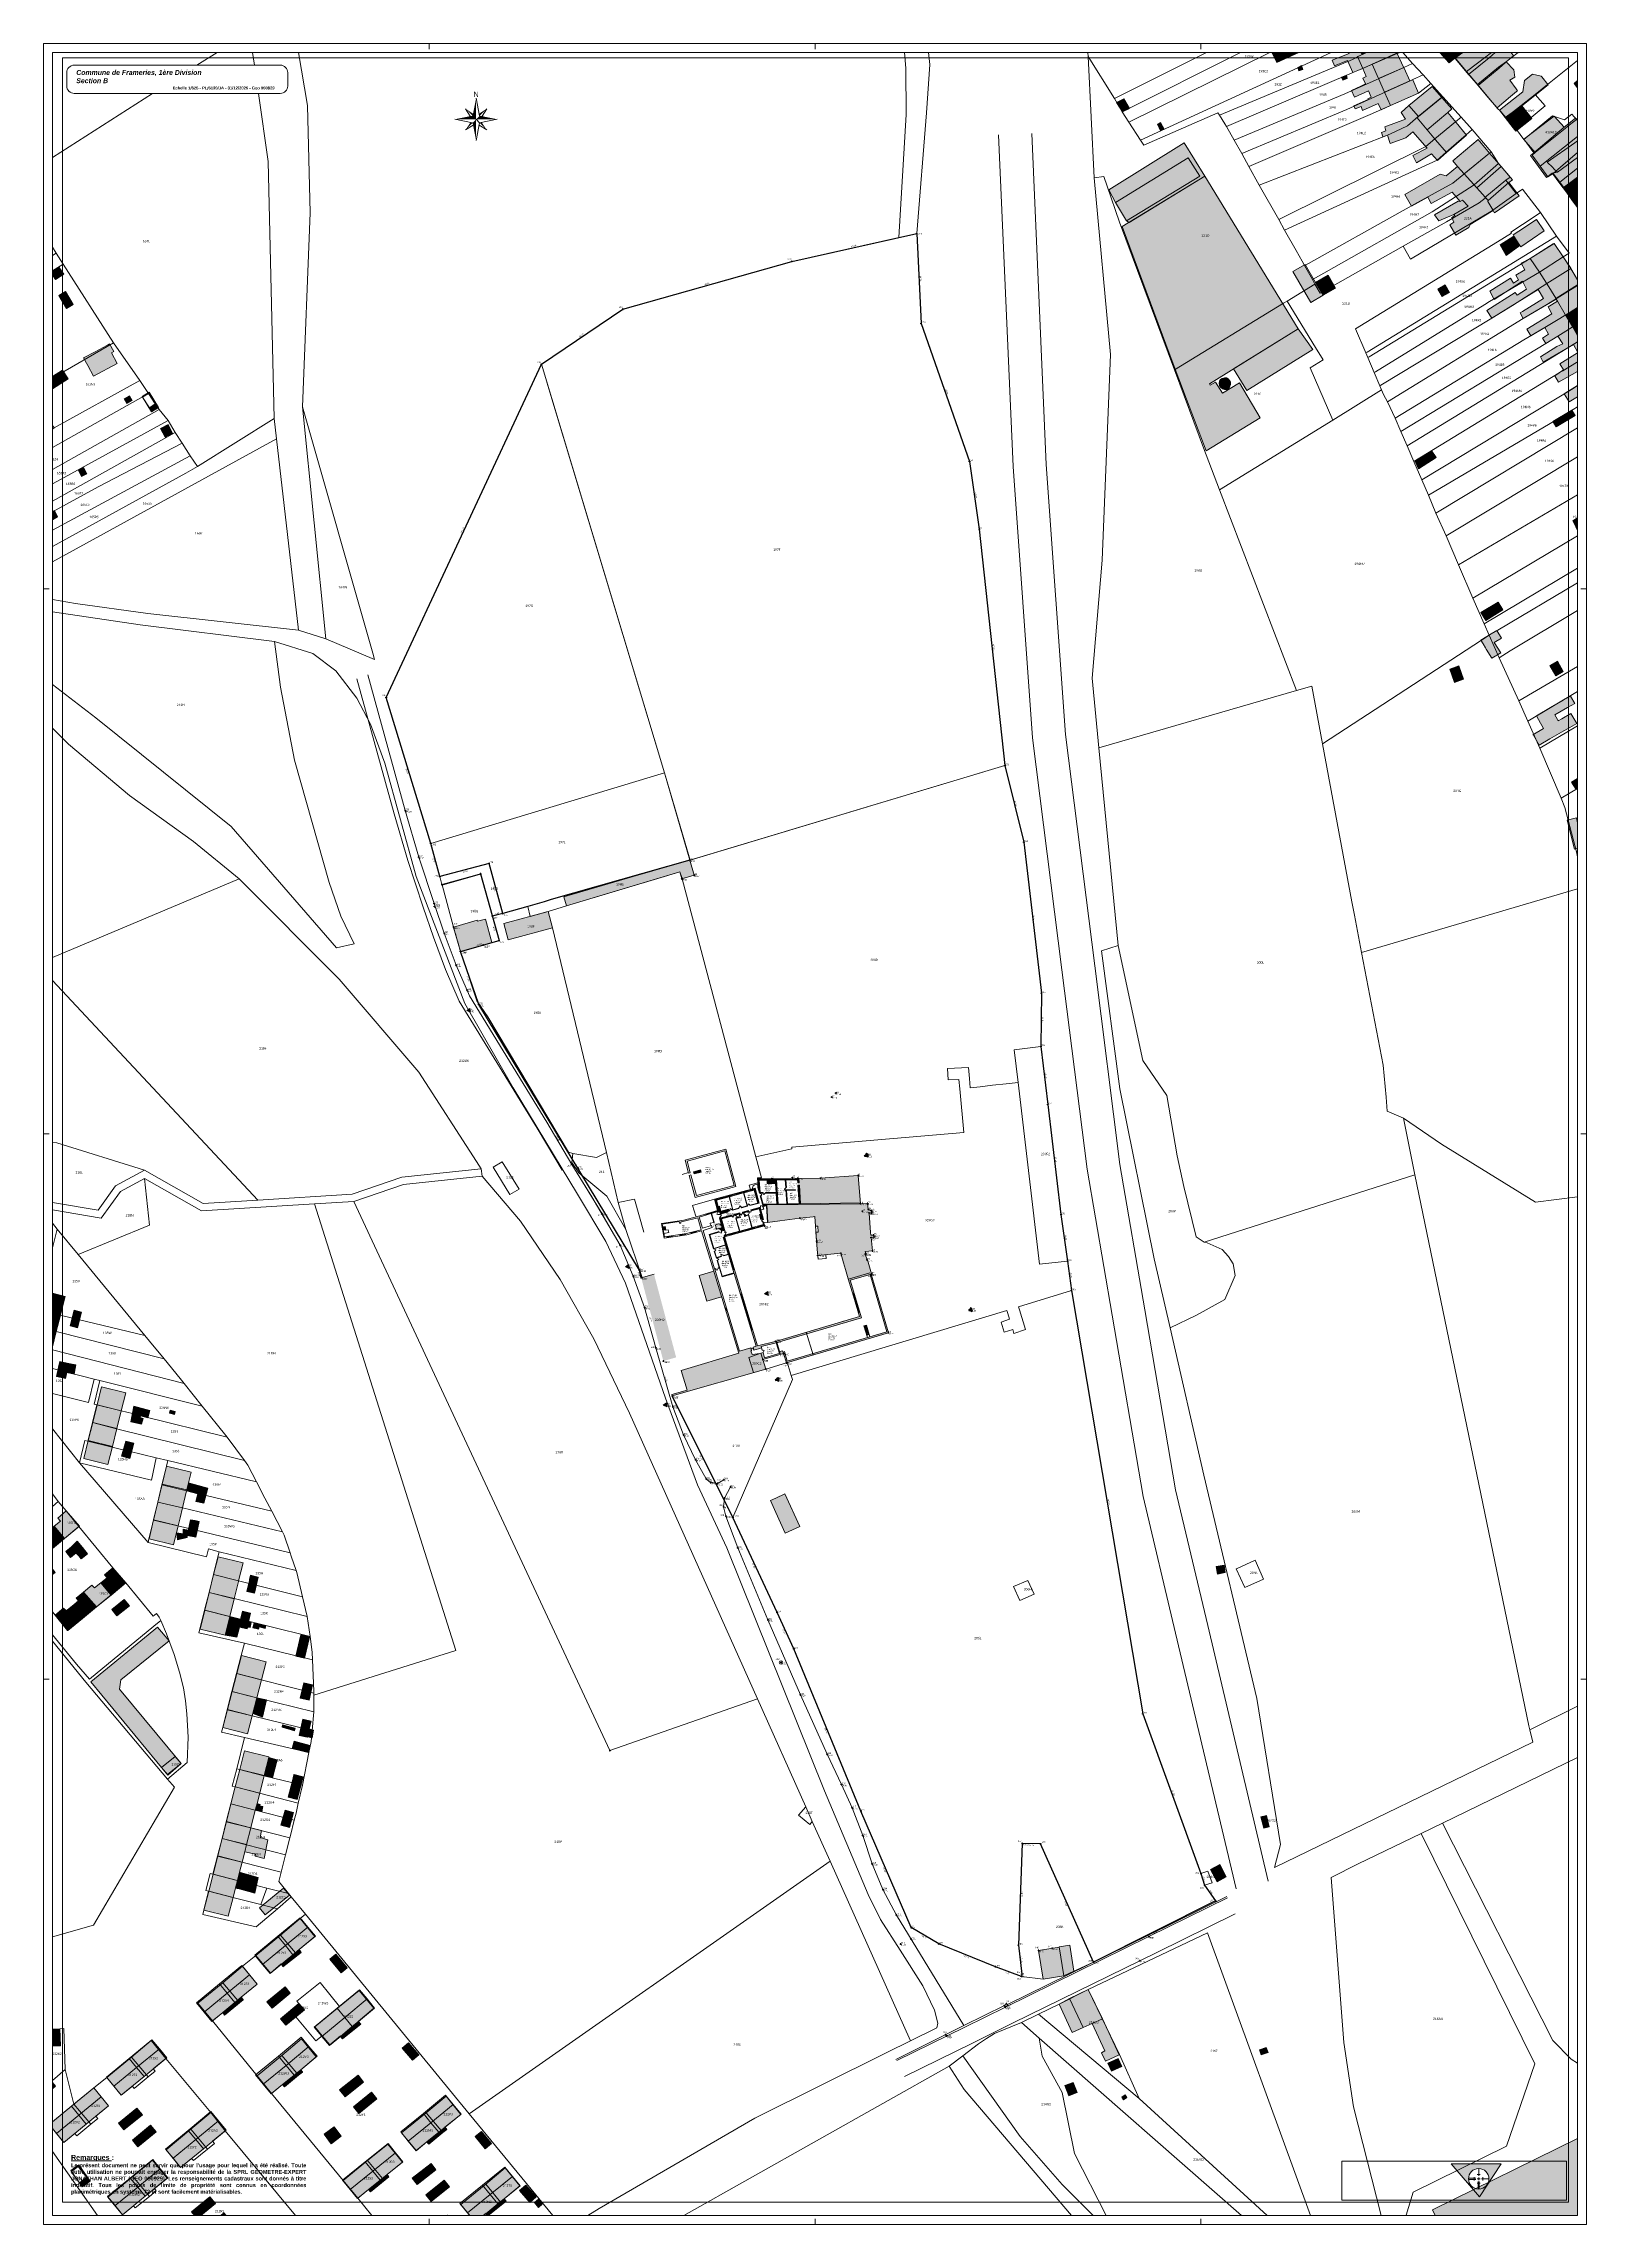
# Paper-space layout '1er étage' of a CAD drawing. Header units: metres, sheet in millimetres. Extents: x 0 to 840, y 0 to 1188.
# The model-space entities are those that its viewports show. They can reach past a viewport. Long polylines and large blocks are cut down to what shows.
import ezdxf
from ezdxf.enums import TextEntityAlignment as Align

# ---------------------------------------------------------------- set-up
doc = ezdxf.new("R2010")
doc.units = ezdxf.units.M
doc.header["$LTSCALE"] = 3
doc.header["$PDMODE"] = 2
doc.header["$PDSIZE"] = 0.3
doc.linetypes.add('HIDDEN', pattern=[0.375, 0.25, -0.125])
doc.layers.get('0').update_dxf_attribs({"lineweight": 0})
for name, color, linetype, lineweight in [('Batiment', 4, 'Continuous', 0), ('Bordure', 1, 'Continuous', 0), ('Bpn_CaPa', 78, 'Continuous', 0), ('Bpn_ReBu', 4, 'Continuous', 0), ('Bpt_CaNu', 7, 'Continuous', 0), ('Bpt_PrSt', 7, 'Continuous', 0), ('cadastre', 98, 'HIDDEN', 0), ('Carroyage(1)', 7, 'Continuous', 0), ('Cotation Linéaire', 6, 'Continuous', 0), ('CV', 5, 'Continuous', 0), ("Filets d'eau", 1, 'Continuous', 0), ('Hachure batiment', 11, 'Continuous', 0), ('Hachure bâtiment', 11, 'Continuous', 0), ('Images', 7, 'Continuous', 0), ('Limite de propriété', 5, 'Continuous', 30), ('Légende', 255, 'Continuous', 0), ('Route', 1, 'Continuous', 0), ('station', 30, 'Continuous', 0), ('TopoAlt', 30, 'Continuous', 0), ('TOPOJIS', 5, 'Continuous', 0), ('TopoMat', 5, 'Continuous', 0)]:
    doc.layers.add(name, color=color, linetype=linetype, lineweight=lineweight)
doc.styles.add('Legend', font='')
doc.styles.get("Standard").update_dxf_attribs({"font": 'arial.ttf'})
doc.styles.add('TIMES', font='times.ttf', dxfattribs={"height": 0.4})
doc.styles.get('Legend').set_extended_font_data('Calibri')
picture_1 = doc.add_image_def('image1.jpg', size_in_pixel=(7833, 1367))

# ---------------------------------------------------------------- blocks, each defined once
blk = doc.blocks.new('TCPOINT')
at = {"color": 0}
blk.add_point((0, 0), dxfattribs=at)
at = {"layer": 'TopoAlt'}
blk.add_attdef('ALT', text='', height=0.3, dxfattribs=at).set_placement((0.1, -0.1), align=Align.TOP_LEFT)
at = {"layer": 'TopoMat'}
blk.add_attdef('MAT', (0.1, 0.1), '', height=0.3, dxfattribs=at)
blk = doc.blocks.new('t001')
at = {"color": 0}
blk.add_line((0, 0), (0, 0), dxfattribs=at)
for points in [[(0.65, -0.37), (0, 0.75), (-0.65, -0.38)], [(0.39, -0.22), (0, 0.45), (-0.39, -0.23)]]:
    blk.add_lwpolyline(points, close=True, dxfattribs=at)
blk.add_circle((0, 0), 0.225, dxfattribs=at)
blk = doc.blocks.new('u014')
at = {"color": 0}
blk.add_line((0, 0), (0, 0), dxfattribs=at)
blk.add_circle((0, 0), 0.6, dxfattribs=at)
blk = doc.blocks.new('Y003')
at = {"color": 0}
for p, q in [((0, 0), (1.03, -5.17)), ((-6.21, -6.21), (-1.03, -7.24)), ((-3.1, -3.1), (-1.77, -5.32)), ((1.03, -7.24), (6.21, -6.21)), ((3.1, -3.1), (1.77, -5.32)), ((-3.1, -9.31), (-0.89, -7.98)), ((3.1, -9.31), (0.89, -7.98))]:
    blk.add_line(p, q, dxfattribs=at)
blk.add_lwpolyline([(0, -12.41), (1.03, -7.24), (0, -6.21)], dxfattribs=at)
for points in [[(0, -6.21), (0, -6.21), (0, 0), (-1.03, -5.17)], [(-6.21, -6.21), (-1.03, -5.17), (0, -6.21)], [(-3.1, -3.1), (-1.03, -5.17), (-0.91, -4.56)], [(0, -6.21), (0, -12.41), (-1.03, -7.24)], [(0, -6.21), (6.21, -6.21), (1.03, -5.17)], [(3.1, -3.1), (1.03, -5.17), (0.91, -4.56)], [(-3.1, -9.31), (-1.03, -7.24), (-1.64, -7.12)], [(3.1, -9.31), (1.03, -7.24), (1.64, -7.12)]]:
    blk.add_solid(points, dxfattribs=at)
blk.add_text('N', height=1.5, dxfattribs=at).set_placement((-0.76, 0.37))
blk = doc.blocks.new('Logo')
at = {"layer": 'Légende'}
h = blk.add_hatch(color=253, dxfattribs=at)
edge = h.paths.add_edge_path(flags=16)
edge.add_arc((340.08, 66.27), 0.581, 0, 360)
h.paths.add_polyline_path([(340.13, 65.25), (341.36, 67.12), (338.51, 67.12)])
at = {"layer": 'Légende', "color": 253}
for p, q in [((338.51, 67.12), (340.13, 65.25)), ((340.13, 65.25), (338.51, 67.12)), ((338.51, 67.12), (341.36, 67.12)), ((340.08, 66.85), (340.08, 66.43)), ((340.13, 65.25), (341.36, 67.12)), ((341.36, 67.12), (340.13, 65.25)), ((339.92, 66.3), (339.5, 66.3)), ((339.92, 66.23), (339.5, 66.23)), ((339.83, 66.36), (339.83, 66.18)), ((340.17, 66.51), (339.99, 66.51)), ((339.99, 66.02), (340.17, 66.02)), ((340.16, 66.27), (340, 66.27)), ((340.16, 66.27), (340, 66.27)), ((340.05, 66.11), (340.05, 65.69)), ((340.08, 66.35), (340.08, 66.19)), ((340.08, 66.35), (340.08, 66.19)), ((340.11, 66.11), (340.11, 65.69)), ((340.66, 66.27), (340.24, 66.27)), ((340.32, 66.36), (340.32, 66.18))]:
    blk.add_line(p, q, dxfattribs=at)
blk.add_circle((340.08, 66.27), 0.581, dxfattribs=at)
at = {"layer": 'Images'}
image = blk.add_image(picture_1, insert=(332.31, 65.05), size_in_units=(12.74, 2.22), dxfattribs=at)
image.dxf.flags = 7
blk = doc.blocks.new('Titre plan')
at = {"layer": 'Légende', "color": 250}
blk.add_lwpolyline([(310.65, 90.17), (306.22, 90.17), (306.22, 90.17), (306.22, 90.17), (306.22, 90.17), (306.22, 90.17, -0.414214), (305.8, 90.59), (305.8, 91.35), (305.8, 91.35, -0.414214), (306.22, 91.78), (317.91, 91.78, -0.414214), (318.33, 91.35), (318.33, 90.59, -0.414214), (317.91, 90.17), (310.65, 90.17)], format="xyb", dxfattribs=at)
at = {"layer": 'Légende', "color": 7, "ltscale": 0.1, "insert": (306.34, 91.5), "char_height": 0.28, "width": 23.2209, "attachment_point": 1, "style": 'TIMES'}
blk.add_mtext('{\\fArial|b1|i1|c0|p34;Commune de Frameries, 1ère Division\\PSection B}', dxfattribs=at)

msp = doc.modelspace()

# ---------------------------------------------------------------- hatches: boundary and pattern name
at = {"layer": 'Hachure batiment'}
h = msp.add_hatch(color=256, dxfattribs=at)
h.dxf.hatch_style = 1
h.paths.add_polyline_path([(120199.65, 121176.6), (120200.12, 121175), (120200.35, 121174.23), (120204.52, 121175.45), (120203.05, 121180.58), (120183.69, 121175), (120160.14, 121168.08), (120161.05, 121164.97), (120194.34, 121175)])
h.paths.add_polyline_path([(120204.23, 121175.84), (120203.23, 121175.17), (120203.49, 121174.79), (120204.49, 121175.46)], flags=24)
h.paths.add_polyline_path([(120202.76, 121180.97), (120201.76, 121180.3), (120202.02, 121179.92), (120203.02, 121180.59)], flags=9)
h.paths.add_polyline_path([(120203.04, 121180.56), (120202.52, 121180.21), (120202.78, 121179.83), (120203.3, 121180.17)], flags=24)
h = msp.add_hatch(color=256, dxfattribs=at)
h.dxf.hatch_style = 1
h.paths.add_polyline_path([(120122.61, 121157.76), (120130.6, 121160.15), (120130.69, 121159.82), (120133.42, 121160.52), (120135.65, 121152.53), (120124.93, 121149.53)])
h = msp.add_hatch(color=256, dxfattribs=at)
h.dxf.hatch_style = 1
h.paths.add_polyline_path([(120226.19, 121069.12), (120226.23, 121069.91), (120226.13, 121072.13), (120231.94, 121072.18), (120232.02, 121070.45), (120229.37, 121070.43), (120229.31, 121071.66), (120226.65, 121071.64), (120226.99, 121067.44), (120227.95, 121067.44), (120227.96, 121067.16), (120226.72, 121067.16)])
h = msp.add_hatch(color=256, dxfattribs=at)
h.dxf.hatch_style = 1
h.paths.add_polyline_path([(120232.42, 121063.21), (120232.41, 121063.48), (120232.62, 121063.48), (120232.17, 121070.45), (120232.02, 121070.45), (120231.94, 121072.18), (120240.14, 121072.24), (120240.23, 121070.75), (120239.72, 121070.74), (120239.65, 121071.74), (120235.69, 121071.71), (120235.86, 121069.12), (120235.62, 121069.12), (120235.45, 121071.71), (120232.53, 121071.68), (120233.06, 121063.48), (120234.52, 121063.5), (120234.53, 121063.24)])
h = msp.add_hatch(color=256, dxfattribs=at)
h.dxf.hatch_style = 1
h.paths.add_polyline_path([(120240.14, 121072.24), (120247.47, 121072.25), (120260.34, 121073.26), (120261.04, 121063.6), (120240.71, 121063.32)])
h = msp.add_hatch(color=256, dxfattribs=at)
h.dxf.hatch_style = 1
h.paths.add_polyline_path([(120212.1, 121064.79), (120212.52, 121064.9), (120212.39, 121065.38), (120211.39, 121065.11), (120212.43, 121061.28), (120211.78, 121061.08), (120211.89, 121060.72), (120212.53, 121060.91), (120212.59, 121060.67), (120212.6, 121060.67), (120213.17, 121060.83), (120213.38, 121060.07), (120215.99, 121060.78), (120215.94, 121060.96), (120216.62, 121061.14), (120216.59, 121061.26), (120216.29, 121061.18), (120216.13, 121061.77), (120213.56, 121061.08), (120213.1, 121062.76), (120212.68, 121062.64)])
h = msp.add_hatch(color=256, dxfattribs=at)
h.dxf.hatch_style = 1
h.paths.add_polyline_path([(120214.5, 121065.95), (120213.61, 121065.71), (120213.74, 121065.23), (120214.63, 121065.47)])
h = msp.add_hatch(color=256, dxfattribs=at)
h.dxf.hatch_style = 1
h.paths.add_polyline_path([(120217.34, 121066.73), (120215.71, 121066.28), (120215.84, 121065.8), (120216.36, 121065.94), (120217.59, 121061.41), (120219.6, 121061.95), (120219.57, 121062.07), (120217.68, 121061.55), (120216.48, 121065.97), (120217.47, 121066.24)])
h = msp.add_hatch(color=256, dxfattribs=at)
h.dxf.hatch_style = 1
h.paths.add_polyline_path([(120219.99, 121066.93), (120219.86, 121067.41), (120218.56, 121067.05), (120218.69, 121066.57)])
h = msp.add_hatch(color=256, dxfattribs=at)
h.dxf.hatch_style = 1
h.paths.add_polyline_path([(120222.3, 121068.07), (120221.08, 121067.74), (120221.21, 121067.25), (120221.26, 121067.27), (120222.46, 121062.85), (120220.53, 121062.33), (120220.57, 121062.21), (120222.6, 121062.76), (120221.37, 121067.3), (120222.43, 121067.58)])
h = msp.add_hatch(color=256, dxfattribs=at)
h.dxf.hatch_style = 1
h.paths.add_polyline_path([(120224.91, 121068.26), (120226.1, 121063.84), (120223.39, 121063.1), (120223.42, 121062.98), (120226.58, 121063.84), (120225.22, 121068.86), (120223.51, 121068.4), (120223.64, 121067.91)])
h = msp.add_hatch(color=256, dxfattribs=at)
h.dxf.hatch_style = 1
h.paths.add_polyline_path([(120223.81, 121061.55), (120227.02, 121062.41), (120227.03, 121062.37), (120226.98, 121062.35), (120227.2, 121061.55), (120228.1, 121061.8), (120228.12, 121061.8), (120227.9, 121062.6), (120227.85, 121062.59), (120227.84, 121062.64), (120227.93, 121062.66), (120227.71, 121063.48), (120226.95, 121066.31), (120227.14, 121066.31), (120227.91, 121063.48), (120231.07, 121063.48), (120231.08, 121063.19), (120229.19, 121063.17), (120229.3, 121061.49), (120229.19, 121061.48), (120229.09, 121062.93), (120227.95, 121062.62), (120228.18, 121061.77), (120227.21, 121061.5), (120228.11, 121058.19), (120227.67, 121058.07), (120227.59, 121058.33), (120227.18, 121058.22), (120226.72, 121059.93), (120227.13, 121060.04), (120226.63, 121061.88), (120223.92, 121061.14)])
h = msp.add_hatch(color=256, dxfattribs=at)
h.dxf.hatch_style = 1
h.paths.add_polyline_path([(120228.8, 121067.44), (120232.37, 121067.43), (120232.39, 121067.15), (120228.81, 121067.16)])
h = msp.add_hatch(color=256, dxfattribs=at)
h.dxf.hatch_style = 1
h.paths.add_polyline_path([(120235.81, 121063.26), (120235.81, 121063.52), (120235.98, 121063.52), (120235.67, 121068.32), (120238.92, 121068.35), (120238.93, 121068.16), (120235.92, 121068.13), (120236.22, 121063.53), (120237.86, 121063.55), (120237.86, 121063.29)])
h = msp.add_hatch(color=256, dxfattribs=at)
h.dxf.hatch_style = 1
h.paths.add_polyline_path([(120239.14, 121063.3), (120239.14, 121063.57), (120240.18, 121063.58), (120239.89, 121068.16), (120239.79, 121068.16), (120239.77, 121068.35), (120239.87, 121068.35), (120239.77, 121069.96), (120240.28, 121069.96), (120240.71, 121063.32)])
h = msp.add_hatch(color=256, dxfattribs=at)
h.dxf.hatch_style = 1
h.paths.add_polyline_path([(120210.83, 121060.8), (120209.39, 121060.37), (120209.5, 121060), (120210.22, 121060.22), (120211.13, 121057.19), (120211.17, 121057.16), (120211.3, 121057.32), (120210.41, 121060.27), (120210.94, 121060.43)])
h = msp.add_hatch(color=256, dxfattribs=at)
h.dxf.hatch_style = 1
h.paths.add_polyline_path([(120217.16, 121059.75), (120213.14, 121058.65), (120214.26, 121054.5), (120213.72, 121054.33), (120213.75, 121054.22), (120214.87, 121054.56), (120213.83, 121058.41), (120217.27, 121059.34)])
h = msp.add_hatch(color=256, dxfattribs=at)
h.dxf.hatch_style = 1
h.paths.add_polyline_path([(120219.78, 121060.02), (120219.87, 121059.7), (120219.9, 121059.63), (120219.92, 121059.69), (120219.83, 121060.03), (120220.1, 121060.11), (120219.99, 121060.51), (120217.98, 121059.97), (120218.09, 121059.56), (120218.42, 121059.65), (120218.45, 121059.55), (120218.56, 121059.59), (120218.54, 121059.68)])
h = msp.add_hatch(color=256, dxfattribs=at)
h.dxf.hatch_style = 1
h.paths.add_polyline_path([(120220.84, 121054.02), (120220.71, 121054.5), (120219.99, 121054.31), (120218.82, 121058.62), (120219.59, 121058.83), (120219.6, 121058.85, -0.014079), (120219.55, 121058.87), (120218.81, 121058.67), (120218.79, 121058.77), (120218.67, 121058.73), (120219.88, 121054.27), (120219.63, 121054.21), (120219.76, 121053.72)])
h = msp.add_hatch(color=256, dxfattribs=at)
h.dxf.hatch_style = 1
h.paths.add_polyline_path([(120222.63, 121060.79), (120222.66, 121060.69), (120222.77, 121060.73), (120222.75, 121060.82), (120223.1, 121060.92), (120222.99, 121061.32), (120220.96, 121060.77), (120221.07, 121060.37), (120221.34, 121060.44), (120221.43, 121060.1), (120221.48, 121060.06), (120221.47, 121060.13), (120221.38, 121060.45)])
h = msp.add_hatch(color=256, dxfattribs=at)
h.dxf.hatch_style = 1
h.paths.add_polyline_path([(120225.02, 121055.67), (120224.2, 121055.45), (120222.99, 121059.91), (120222.88, 121059.87), (120222.9, 121059.78), (120222.17, 121059.58, -0.014079), (120222.13, 121059.54), (120222.15, 121059.52), (120222.92, 121059.73), (120224.22, 121054.93), (120225.15, 121055.19)])
h = msp.add_hatch(color=256, dxfattribs=at)
h.dxf.hatch_style = 1
h.paths.add_polyline_path([(120229.5, 121058.36), (120229.57, 121057.2), (120228.21, 121057.01), (120228.47, 121056.08), (120226.35, 121055.51), (120226.22, 121055.99), (120228.09, 121056.5), (120227.89, 121057.25), (120228.23, 121057.34), (120228.3, 121057.08), (120229.46, 121057.25), (120229.39, 121058.35)])
h = msp.add_hatch(color=256, dxfattribs=at)
h.dxf.hatch_style = 1
h.paths.add_polyline_path([(120229.19, 121063.17), (120229.57, 121057.2), (120240.49, 121058.73), (120245.5, 121059.21), (120245.76, 121055.93), (120246.51, 121056.01), (120246.67, 121053.97), (120245.92, 121053.9), (120246.54, 121045.99), (120254.35, 121046.74), (120256.96, 121037.88), (120264.73, 121040.14), (120263.47, 121044.49), (120263.32, 121044.45), (120262.71, 121046.42), (120262.9, 121046.49), (120262.64, 121047.37), (120265.14, 121047.57), (120264.71, 121052.07), (120265.62, 121052.22), (120265.54, 121052.95), (120264.59, 121052.88), (120264.05, 121060.4), (120264.87, 121060.48), (120264.88, 121061.22), (120263.73, 121061.74), (120263.52, 121063.73), (120261.04, 121063.6)])
h = msp.add_hatch(color=256, dxfattribs=at)
h.dxf.hatch_style = 1
h.paths.add_polyline_path([(120229.31, 121059.53), (120229.22, 121060.97), (120229.33, 121060.98), (120229.42, 121059.53)])
h = msp.add_hatch(color=256, dxfattribs=at)
h.dxf.hatch_style = 1
h.paths.add_polyline_path([(120215.35, 121050.66), (120214.87, 121050.51), (120215.15, 121049.61), (120211.17, 121048.41), (120209.78, 121053.02), (120212.94, 121053.97), (120212.91, 121054.09), (120209.63, 121053.1), (120211.09, 121048.26), (120215.18, 121049.49), (120215.63, 121048), (120216.11, 121048.14)])
h = msp.add_hatch(color=256, dxfattribs=at)
h.dxf.hatch_style = 1
h.paths.add_polyline_path([(120214.83, 121052.39), (120214.35, 121052.26), (120214.6, 121051.42), (120215.08, 121051.57)])
h = msp.add_hatch(color=256, dxfattribs=at)
h.dxf.hatch_style = 1
h.paths.add_polyline_path([(120215.47, 121053.08), (120215.28, 121053.03), (120215.26, 121053.1), (120214.69, 121052.94), (120214.83, 121052.39), (120215.6, 121052.6)], flags=17)
h = msp.add_hatch(color=256, dxfattribs=at)
h.dxf.hatch_style = 1
h.paths.add_polyline_path([(120218.43, 121053.88), (120216.66, 121053.4), (120216.79, 121052.92), (120218.56, 121053.4)])
h = msp.add_hatch(color=256, dxfattribs=at)
h.dxf.hatch_style = 1
h.paths.add_polyline_path([(120222.89, 121055.09), (120221.9, 121054.82), (120222.04, 121054.34), (120223.02, 121054.61)])
h = msp.add_hatch(color=256, dxfattribs=at)
h.dxf.hatch_style = 1
h.paths.add_polyline_path([(120213.74, 121045.61), (120213.71, 121045.72), (120212.13, 121045.25), (120211.45, 121047.48), (120211.34, 121047.44), (120212.05, 121045.1)])
h = msp.add_hatch(color=256, dxfattribs=at)
h.dxf.hatch_style = 1
h.paths.add_polyline_path([(120218.19, 121041.26), (120217.71, 121041.11), (120218.02, 121040.09), (120214.04, 121038.89), (120212.41, 121044.32), (120212.29, 121044.28), (120213.01, 121041.89), (120212.64, 121041.78), (120212.7, 121041.59), (120213.07, 121041.7), (120213.99, 121038.66), (120218.07, 121039.9), (120220.23, 121032.76), (120220.7, 121032.91)])
h = msp.add_hatch(color=256, dxfattribs=at)
h.dxf.hatch_style = 1
h.paths.add_polyline_path([(120216.28, 121047.58), (120215.8, 121047.43), (120216.1, 121046.45), (120214.52, 121045.97), (120214.55, 121045.85), (120216.13, 121046.33), (120216.52, 121045.06), (120217, 121045.2)])
h = msp.add_hatch(color=256, dxfattribs=at)
h.dxf.hatch_style = 1
h.paths.add_polyline_path([(120217.17, 121044.64), (120216.69, 121044.49), (120217.44, 121041.99), (120217.92, 121042.14)])
h = msp.add_hatch(color=256, dxfattribs=at)
h.dxf.hatch_style = 1
h.paths.add_polyline_path([(120186.46, 121038.4), (120190.83, 121039.56), (120198.35, 121011.29), (120194, 121010.04)])
h = msp.add_hatch(color=256, dxfattribs=at)
h.dxf.hatch_style = 1
h.paths.add_polyline_path([(120211.16, 121040.67), (120206.17, 121039.18), (120208.81, 121030.44), (120213.79, 121031.93)])
h = msp.add_hatch(color=256, dxfattribs=at)
h.dxf.hatch_style = 1
h.paths.add_polyline_path([(120233.59, 121013.27), (120234.49, 121013.54), (120234.63, 121013.06), (120235.21, 121013.23), (120236.15, 121009.99), (120270.02, 121019.97), (120264.34, 121039.53), (120257.57, 121037.56), (120258.86, 121033.26), (120258.38, 121033.12), (120256.96, 121037.88), (120264.73, 121040.14), (120264.86, 121039.69), (120264.77, 121039.66), (120270.57, 121019.66), (120235.85, 121009.43), (120234.92, 121012.61), (120233.88, 121012.31)])
h = msp.add_hatch(color=256, dxfattribs=at)
h.dxf.hatch_style = 1
h.paths.add_polyline_path([(120220.99, 121031.96), (120220.51, 121031.82), (120221.94, 121027.08), (120222.42, 121027.22)])
h = msp.add_hatch(color=256, dxfattribs=at)
h.dxf.hatch_style = 1
h.paths.add_polyline_path([(120259.12, 121032.37), (120260.54, 121027.61), (120260.06, 121027.47), (120258.64, 121032.23)], flags=17)
h = msp.add_hatch(color=256, dxfattribs=at)
h.dxf.hatch_style = 1
h.paths.add_polyline_path([(120223.73, 121014.5), (120223.88, 121014), (120219.66, 121012.74), (120215.24, 121027.12), (120215.72, 121027.27), (120219.92, 121013.35)])
h = msp.add_hatch(color=256, dxfattribs=at)
h.dxf.hatch_style = 1
h.paths.add_polyline_path([(120222.71, 121026.27), (120222.23, 121026.13), (120223.62, 121021.5), (120224.1, 121021.64)])
h = msp.add_hatch(color=256, dxfattribs=at)
h.dxf.hatch_style = 1
h.paths.add_polyline_path([(120224.38, 121020.74), (120226.05, 121015.17), (120232.53, 121016.85), (120233.88, 121012.31), (120227.87, 121010.52), (120227.21, 121012.72), (120227.91, 121012.93), (120228.45, 121011.11), (120233.48, 121012.6), (120232.39, 121016.27), (120227.31, 121014.96), (120227.43, 121014.54), (120224.81, 121013.76), (120224.52, 121014.73), (120225.57, 121015.05), (120223.9, 121020.6)])
h = msp.add_hatch(color=256, dxfattribs=at)
h.dxf.hatch_style = 1
h.paths.add_polyline_path([(120242.61, 121019.82), (120260.76, 121025.15), (120260.33, 121026.58), (120260.81, 121026.72), (120261.39, 121024.79), (120242.76, 121019.32)], flags=17)
h = msp.add_hatch(color=256, dxfattribs=at)
h.dxf.hatch_style = 1
h.paths.add_polyline_path([(120197.03, 120998.15), (120196.91, 120998.64), (120202.11, 121000.14), (120200.06, 121006.86), (120223.88, 121014), (120224.02, 121013.52), (120223.8, 121013.46), (120224.17, 121012.23), (120226.83, 121012.61), (120227.21, 121012.72), (120227.87, 121010.52), (120228.84, 121007.31)])
h = msp.add_hatch(color=256, dxfattribs=at)
h.dxf.hatch_style = 1
h.paths.add_polyline_path([(120242.76, 121019.32), (120242.61, 121019.82), (120232.53, 121016.85), (120232.68, 121016.36)])
h = msp.add_hatch(color=256, dxfattribs=at)
h.dxf.hatch_style = 1
h.paths.add_polyline_path([(120323.27, 120799.6), (120321.7, 120809.35), (120328.68, 120810.48), (120328.66, 120810.6), (120332.3, 120811.2), (120333.64, 120802.29), (120330.25, 120800.73)])
at = {"layer": 'Hachure bâtiment'}
h = msp.add_hatch(color=256, dxfattribs=at)
h.dxf.hatch_style = 1
h.paths.add_polyline_path([(120511.34, 121446.14), (120506.3, 121442.05), (120503.91, 121445), (120508.95, 121449.09), (120508.08, 121450.16), (120537.63, 121474.16), (120538.51, 121473.08), (120540.89, 121470.14)])
h = msp.add_hatch(color=256, dxfattribs=at)
h.dxf.hatch_style = 1
h.paths.add_polyline_path([(120426.38, 121463.16), (120426.14, 121463), (120428.26, 121459.27), (120428.37, 121459.08), (120428.49, 121458.93), (120431.97, 121454.93), (120430.17, 121454.17), (120431.98, 121450.16), (120429.17, 121448.97), (120428.67, 121448.77), (120426.82, 121452.85), (120422.34, 121451.03), (120421.59, 121452.95), (120427.42, 121455.23), (120425.87, 121458), (120424.94, 121460.25), (120418.1, 121456.25), (120414.45, 121462.72), (120416.99, 121463.68), (120417.95, 121462), (120422.47, 121464.72), (120424.9, 121465.72)])
h = msp.add_hatch(color=256, dxfattribs=at)
h.dxf.hatch_style = 1
h.paths.add_polyline_path([(120438.03, 121464.26), (120428.37, 121459.08), (120428.26, 121459.27), (120426.14, 121463), (120426.38, 121463.16), (120434.62, 121468.32)])
h = msp.add_hatch(color=256, dxfattribs=at)
h.dxf.hatch_style = 1
h.paths.add_polyline_path([(120459.5, 121457.5), (120456.37, 121461.1), (120464.48, 121467.05), (120471.09, 121472.74), (120473.87, 121468.63), (120471.06, 121466.55), (120470, 121465.64), (120466.18, 121462.33), (120464.91, 121461.31)])
h = msp.add_hatch(color=256, dxfattribs=at)
h.dxf.hatch_style = 1
h.paths.add_polyline_path([(120476.85, 121464.59), (120470.66, 121459.15), (120468.05, 121457.09), (120463.62, 121453.79), (120463.37, 121453.61), (120461.44, 121452.01), (120457.72, 121456.23), (120459.5, 121457.5), (120464.91, 121461.31), (120466.18, 121462.33), (120470.24, 121465.84), (120471.06, 121466.55), (120473.87, 121468.63), (120475.44, 121466.31)])
h = msp.add_hatch(color=256, dxfattribs=at)
h.dxf.hatch_style = 1
h.paths.add_polyline_path([(120481.42, 121468.18), (120482.55, 121466.72), (120479.83, 121464.65), (120478.35, 121463.52), (120480.13, 121461.25), (120480.82, 121461.92), (120481.51, 121462.61), (120482.98, 121460.84), (120481.49, 121459.51), (120474.99, 121453.75), (120468.02, 121448.12), (120467.47, 121448.78), (120464.14, 121452.7), (120463.37, 121453.61), (120468.05, 121457.09), (120470.66, 121459.15), (120475.44, 121463.35), (120476.85, 121464.59), (120477.26, 121464.91), (120478.68, 121466.03)])
h = msp.add_hatch(color=256, dxfattribs=at)
h.dxf.hatch_style = 1
h.paths.add_polyline_path([(120410.54, 121455.75), (120402.75, 121452.17), (120400.94, 121456), (120408.69, 121459.83)])
h = msp.add_hatch(color=256, dxfattribs=at)
h.dxf.hatch_style = 1
h.paths.add_polyline_path([(120441.5, 121460.12), (120441.34, 121460.03), (120441.14, 121459.92), (120431.97, 121454.93), (120428.49, 121458.93), (120428.37, 121459.08), (120438.03, 121464.26)])
h = msp.add_hatch(color=256, dxfattribs=at)
h.dxf.hatch_style = 1
h.paths.add_polyline_path([(120441.52, 121459.63), (120443.46, 121455.31), (120443.25, 121455.22), (120435.17, 121451.63), (120431.98, 121450.16), (120430.17, 121454.17), (120431.97, 121454.93), (120441.14, 121459.92), (120441.34, 121460.03)])
h = msp.add_hatch(color=256, dxfattribs=at)
h.dxf.hatch_style = 1
h.paths.add_polyline_path([(120481.58, 121457.16), (120483.29, 121454.46), (120480.86, 121452.43), (120480.59, 121452.19), (120478.39, 121450.28), (120471.23, 121444.33), (120468.42, 121447.65), (120468.02, 121448.12), (120468.03, 121448.13), (120474.99, 121453.75), (120480.59, 121458.72), (120482.98, 121460.84), (120484.36, 121459.17)])
h = msp.add_hatch(color=256, dxfattribs=at)
h.dxf.hatch_style = 1
h.paths.add_polyline_path([(120411.62, 121449.77), (120410.25, 121449.32), (120409.94, 121450.43), (120411.15, 121451.15)])
h = msp.add_hatch(color=256, dxfattribs=at)
h.dxf.hatch_style = 1
h.paths.add_polyline_path([(120437.33, 121446.75), (120439.43, 121442.02), (120441.42, 121437.53), (120438.27, 121436.05), (120437.3, 121438.15), (120431.95, 121435.77), (120431.47, 121437.15), (120429.42, 121436.35), (120429.02, 121437.36), (120433.79, 121439.57), (120433.7, 121439.83), (120434.9, 121440.37), (120433.95, 121442.55), (120429.15, 121440.32), (120428.15, 121442.6), (120431.33, 121444.14), (120432.94, 121444.92), (120432.05, 121446.8), (120433.19, 121447.43), (120431.98, 121450.16), (120435.17, 121451.63)])
h = msp.add_hatch(color=256, dxfattribs=at)
h.dxf.hatch_style = 1
h.paths.add_polyline_path([(120443.76, 121455.19), (120445.89, 121450.6), (120445.97, 121450.42), (120437.33, 121446.75), (120435.17, 121451.63), (120443.25, 121455.22), (120443.46, 121455.31), (120443.66, 121455.4)])
h = msp.add_hatch(color=256, dxfattribs=at)
h.dxf.hatch_style = 1
h.paths.add_polyline_path([(120484.3, 121442.23), (120482.29, 121440.53), (120477.72, 121436.67), (120476.02, 121438.68), (120474.03, 121441.04), (120471.23, 121444.33), (120478.39, 121450.28), (120478.8, 121450.63), (120480.86, 121452.43), (120483.42, 121449.69), (120483.72, 121447.15), (120482.08, 121446.11), (120484.18, 121443.2), (120484.66, 121442.54)])
h = msp.add_hatch(color=256, dxfattribs=at)
h.dxf.hatch_style = 1
h.paths.add_polyline_path([(120426.74, 121446.75), (120425.22, 121446.15), (120424.74, 121447.15), (120426.42, 121447.9)])
h = msp.add_hatch(color=256, dxfattribs=at)
h.dxf.hatch_style = 1
h.paths.add_polyline_path([(120446.07, 121450.21), (120448.04, 121445.97), (120439.43, 121442.02), (120437.33, 121446.75), (120445.97, 121450.42)])
h = msp.add_hatch(color=256, dxfattribs=at)
h.dxf.hatch_style = 1
h.paths.add_polyline_path([(120450.92, 121441.72), (120441.42, 121437.53), (120439.43, 121442.02), (120448.04, 121445.97), (120449.07, 121446.23)])
h = msp.add_hatch(color=256, dxfattribs=at)
h.dxf.hatch_style = 1
h.paths.add_polyline_path([(120458.87, 121440.28), (120450.92, 121433.72), (120447.72, 121437.48), (120455.59, 121444)])
h = msp.add_hatch(color=256, dxfattribs=at)
h.dxf.hatch_style = 1
h.paths.add_polyline_path([(120495.12, 121444.51), (120486.12, 121437.43), (120485.7, 121437.13), (120480.48, 121433.4), (120478.53, 121435.88), (120486.44, 121442.12), (120487.01, 121446.01), (120489.82, 121448.22), (120492.73, 121447.55), (120492.95, 121447.27)])
h = msp.add_hatch(color=256, dxfattribs=at)
h.dxf.hatch_style = 1
h.paths.add_polyline_path([(120352.67, 121436.52), (120350.3, 121435.35), (120348.19, 121438.55), (120350.75, 121439.83)])
h = msp.add_hatch(color=256, dxfattribs=at)
h.dxf.hatch_style = 1
h.paths.add_polyline_path([(120450.92, 121433.72), (120450.54, 121433.3), (120453.92, 121429.22), (120456.8, 121425.86), (120460.53, 121421.48), (120457.47, 121418.83), (120455.42, 121421.12), (120450.29, 121418.02), (120449.04, 121420.47), (120453.92, 121422.97), (120449.09, 121428.52), (120446.69, 121426.5), (120441.37, 121424.6), (120440.4, 121427.47), (120438.8, 121426.83), (120438.37, 121428.33), (120439.89, 121428.87), (120439.47, 121430.22), (120446.52, 121432.92), (120445.04, 121435.12), (120447.72, 121437.48)])
h = msp.add_hatch(color=256, dxfattribs=at)
h.dxf.hatch_style = 1
h.paths.add_polyline_path([(120462.29, 121436.4), (120460.97, 121435.08), (120453.92, 121429.22), (120450.54, 121433.3), (120450.92, 121433.72), (120458.87, 121440.28)])
h = msp.add_hatch(color=256, dxfattribs=at)
h.dxf.hatch_style = 1
h.paths.add_polyline_path([(120489.51, 121433.11), (120484.06, 121428.83), (120483.19, 121429.94), (120480.48, 121433.4), (120486.12, 121437.43)])
h = msp.add_hatch(color=256, dxfattribs=at)
h.dxf.hatch_style = 1
h.paths.add_polyline_path([(120364.37, 121429.45), (120363.19, 121428.95), (120362.19, 121431.2), (120363.19, 121431.75)])
h = msp.add_hatch(color=256, dxfattribs=at)
h.dxf.hatch_style = 1
h.paths.add_polyline_path([(120463.78, 121431.68), (120467.3, 121427.42), (120460.53, 121421.48), (120456.8, 121425.86), (120453.92, 121429.22), (120460.97, 121435.08)])
h = msp.add_hatch(color=256, dxfattribs=at)
h.dxf.hatch_style = 1
h.paths.add_polyline_path([(120497.1, 121433.85), (120500.49, 121430.16), (120490.28, 121421.36), (120487.81, 121424.71), (120486.77, 121426.1), (120495.32, 121432.51)])
h = msp.add_hatch(color=256, dxfattribs=at)
h.dxf.hatch_style = 1
h.paths.add_polyline_path([(120489.04, 121420.44), (120490.28, 121421.36), (120494.52, 121425.01), (120500.49, 121430.16), (120504.37, 121433.23), (120507.76, 121429.49), (120515.66, 121435.38), (120516.55, 121434.16), (120508.87, 121428.27), (120506.16, 121426.19), (120504.15, 121424.8), (120494.8, 121418.23), (120494.74, 121418.19), (120496.67, 121416.38), (120496.78, 121416.27), (120496.96, 121416.11), (120498.3, 121414.85), (120496.46, 121414.5), (120494.5, 121413.05)])
h = msp.add_hatch(color=256, dxfattribs=at)
h.dxf.hatch_style = 1
h.paths.add_polyline_path([(120512.03, 121424.47), (120509.3, 121422.41), (120507.49, 121421.29), (120505.11, 121419.82), (120498.3, 121414.85), (120496.96, 121416.11), (120496.78, 121416.27), (120496.67, 121416.38), (120494.74, 121418.19), (120504.15, 121424.8), (120506.16, 121426.19), (120509.15, 121428.49), (120512.49, 121431.05), (120516.55, 121434.16), (120517.62, 121432.69), (120513.6, 121429.56), (120514.22, 121428.71), (120510.79, 121426.2)])
h = msp.add_hatch(color=256, dxfattribs=at)
h.dxf.hatch_style = 1
h.paths.add_polyline_path([(120376.55, 121413.45), (120351.55, 121398.2), (120347.87, 121404.45), (120372.62, 121419.72)], flags=16)
h.paths.add_polyline_path([(120351.55, 121398.2), (120376.55, 121413.45), (120372.62, 121419.72), (120347.87, 121404.45), (120345.57, 121408.82), (120371.23, 121424.79), (120378.22, 121413.43), (120352.48, 121397.72)])
h = msp.add_hatch(color=256, dxfattribs=at)
h.dxf.hatch_style = 1
h.paths.add_polyline_path([(120475.18, 121421.33), (120466.51, 121414.28), (120464.29, 121416.77), (120462.62, 121418.63), (120471.27, 121425.92)])
h = msp.add_hatch(color=256, dxfattribs=at)
h.dxf.hatch_style = 1
h.paths.add_polyline_path([(120479.1, 121416.73), (120470.79, 121409.5), (120466.51, 121414.28), (120475.18, 121421.33)])
h = msp.add_hatch(color=256, dxfattribs=at)
h.dxf.hatch_style = 1
h.paths.add_polyline_path([(120510.38, 121416.88), (120508.64, 121415.8), (120500.19, 121409.44), (120498.77, 121411.37), (120498.41, 121411.85), (120496.91, 121413.88), (120496.46, 121414.5), (120498.3, 121414.85), (120505.11, 121419.82), (120507.49, 121421.29), (120509.3, 121422.41), (120512.03, 121424.47), (120513.28, 121422.74), (120514.65, 121423.74), (120516.38, 121421.27), (120515.41, 121420.19), (120515.2, 121420.05), (120511.09, 121417.33), (120510.92, 121417.22)])
h = msp.add_hatch(color=256, dxfattribs=at)
h.dxf.hatch_style = 1
h.paths.add_polyline_path([(120500.19, 121409.44), (120508.64, 121415.8), (120510.38, 121416.88), (120510.92, 121417.22), (120515.41, 121420.19), (120516.38, 121421.27), (120517.7, 121419.46), (120519.35, 121420.67), (120521.02, 121418.62), (120519.26, 121417.3), (120513.79, 121413.2), (120513.11, 121412.23), (120512.2, 121410.91), (120503.73, 121404.65), (120501.52, 121407.64)])
h = msp.add_hatch(color=256, dxfattribs=at)
h.dxf.hatch_style = 1
h.paths.add_polyline_path([(120410.05, 121361.48), (120379.85, 121342.8), (120380.1, 121342.32), (120381.85, 121343.35), (120384.25, 121339.55), (120390.02, 121343.05), (120397.1, 121331.17), (120378.7, 121319.95), (120372.07, 121337.48), (120366.42, 121352.28), (120350.12, 121396.28), (120378.22, 121413.43)])
h.paths.add_polyline_path([(120376.55, 121413.45), (120351.55, 121398.2), (120347.87, 121404.45), (120372.62, 121419.72)], flags=16)
h = msp.add_hatch(color=256, dxfattribs=at)
h.dxf.hatch_style = 1
h.paths.add_polyline_path([(120467.92, 121403.2), (120463.04, 121400.43), (120457.92, 121398.24), (120456.47, 121400.25), (120464.42, 121404.95), (120465.2, 121404.8), (120466, 121405.32)], flags=16)
h.paths.add_polyline_path([(120466.51, 121414.28), (120470.79, 121409.5), (120474.63, 121405.2), (120474.55, 121404.81), (120476.28, 121401.99), (120476.44, 121401.73), (120468.52, 121397.02), (120468.12, 121396.02), (120463.7, 121393.33), (120461.67, 121396.92), (120463.04, 121397.82), (120462.27, 121399.4), (120463.39, 121400.03), (120463.04, 121400.43), (120467.92, 121403.2), (120466, 121405.32), (120465.2, 121404.8), (120462.44, 121408.02), (120455.24, 121404.12), (120454.1, 121406.32), (120448.57, 121403.3), (120446.27, 121407.22), (120458.39, 121414.12), (120460.44, 121413.62), (120464.29, 121416.77)])
h = msp.add_hatch(color=256, dxfattribs=at)
h.dxf.hatch_style = 1
h.paths.add_polyline_path([(120482.94, 121412.23), (120481.69, 121411.33), (120474.63, 121405.2), (120470.79, 121409.5), (120479.1, 121416.73)])
h = msp.add_hatch(color=256, dxfattribs=at)
h.dxf.hatch_style = 1
h.paths.add_polyline_path([(120505.3, 121402.52), (120503.73, 121404.65), (120512.2, 121410.91), (120513.79, 121413.2), (120515.8, 121410.48), (120521.4, 121414.73), (120523.12, 121412.3), (120523.12, 121412.3), (120522.26, 121410.2), (120518.03, 121407.49), (120515.37, 121405.78), (120507.4, 121399.67), (120507.27, 121399.86), (120507.01, 121400.21), (120506.56, 121400.82), (120506.35, 121401.1), (120506, 121401.57)])
h = msp.add_hatch(color=256, dxfattribs=at)
h.dxf.hatch_style = 1
h.paths.add_polyline_path([(120485.22, 121406.82), (120476.86, 121400.99), (120476.44, 121401.73), (120476.28, 121401.99), (120474.55, 121404.81), (120474.63, 121405.2), (120481.69, 121411.33)])
h = msp.add_hatch(color=256, dxfattribs=at)
h.dxf.hatch_style = 1
h.paths.add_polyline_path([(120507.4, 121399.67), (120515.37, 121405.78), (120519.64, 121408.52), (120522.26, 121410.2), (120523.12, 121412.3), (120523.82, 121411.31), (120524.88, 121409.81), (120525.76, 121410.41), (120527.58, 121408.14), (120526.58, 121407.4), (120522.32, 121404.31), (120523.44, 121402.55), (120518.94, 121400.64), (120518.06, 121400.01), (120510.97, 121394.84), (120510.4, 121395.62), (120508.26, 121398.52), (120508.1, 121398.73)])
h = msp.add_hatch(color=256, dxfattribs=at)
h.dxf.hatch_style = 1
h.paths.add_polyline_path([(120485.5, 121389.83), (120480.77, 121386.42), (120478.75, 121390.07), (120483.37, 121393.05)])
h = msp.add_hatch(color=256, dxfattribs=at)
h.dxf.hatch_style = 1
h.paths.add_polyline_path([(120493.79, 121394.88), (120485.8, 121389.38), (120485.5, 121389.83), (120483.37, 121393.05), (120483.19, 121393.44), (120487, 121395.98), (120490.89, 121398.58), (120491.1, 121398.72)])
h = msp.add_hatch(color=256, dxfattribs=at)
h.dxf.hatch_style = 1
h.paths.add_polyline_path([(120492.11, 121380.76), (120494.57, 121377.04), (120494.65, 121376.91), (120494.77, 121376.72), (120497.68, 121371.93), (120497.76, 121371.79), (120497.88, 121371.59), (120486.57, 121365), (120485.52, 121366.88), (120486.37, 121367.41), (120493.5, 121371.82), (120491.69, 121374.92), (120475.92, 121365.12), (120474.24, 121367.77), (120483.9, 121373.88), (120484.54, 121372.98), (120487.69, 121375.02), (120486.34, 121377.7), (120476.74, 121371.52), (120476.64, 121371.7), (120475.27, 121374.32), (120482.32, 121378.7), (120483.29, 121377), (120485.04, 121378.18), (120484.14, 121379.77), (120487.2, 121381.57), (120485.92, 121383.88), (120488.99, 121385.48)])
h = msp.add_hatch(color=256, dxfattribs=at)
h.dxf.hatch_style = 1
h.paths.add_polyline_path([(120500.22, 121385.95), (120492.11, 121380.76), (120488.99, 121385.48), (120496.82, 121390.42), (120497.09, 121390.58)])
h = msp.add_hatch(color=256, dxfattribs=at)
h.dxf.hatch_style = 1
h.paths.add_polyline_path([(120502.77, 121382.17), (120502.87, 121382.03), (120494.65, 121376.91), (120494.57, 121377.04), (120492.11, 121380.76), (120500.22, 121385.95)])
h = msp.add_hatch(color=256, dxfattribs=at)
h.dxf.hatch_style = 1
h.paths.add_polyline_path([(119989.92, 121380.07), (119987.17, 121378.25), (119985.62, 121380.6), (119988.37, 121382.4)])
h = msp.add_hatch(color=256, dxfattribs=at)
h.dxf.hatch_style = 1
h.paths.add_polyline_path([(120415.93, 121377.25), (120418.55, 121372.91), (120414.28, 121370.44), (120408.18, 121381), (120412.37, 121383.42)])
h = msp.add_hatch(color=256, dxfattribs=at)
h.dxf.hatch_style = 1
h.paths.add_polyline_path([(120415.93, 121377.25), (120420.23, 121379.73), (120422.76, 121375.34), (120418.55, 121372.91)])
h = msp.add_hatch(color=256, dxfattribs=at)
h.dxf.hatch_style = 1
h.paths.add_polyline_path([(120502.98, 121381.83), (120505.79, 121377.08), (120505.88, 121376.92), (120497.76, 121371.79), (120497.68, 121371.93), (120494.77, 121376.72), (120494.65, 121376.91), (120502.87, 121382.03)])
h = msp.add_hatch(color=256, dxfattribs=at)
h.dxf.hatch_style = 1
h.paths.add_polyline_path([(120506, 121376.72), (120509.22, 121371.47), (120509.34, 121371.24), (120501, 121366.19), (120500.91, 121366.33), (120498.3, 121370.85), (120497.88, 121371.59), (120497.76, 121371.79), (120505.88, 121376.92)])
h = msp.add_hatch(color=256, dxfattribs=at)
h.dxf.hatch_style = 1
h.paths.add_polyline_path([(119993.2, 121369.8), (119990.89, 121368.43), (119988.27, 121372.85), (119990.57, 121374.22)])
h = msp.add_hatch(color=256, dxfattribs=at)
h.dxf.hatch_style = 1
h.paths.add_polyline_path([(120461.5, 121373.9), (120459.07, 121372.47), (120457.57, 121375.02), (120460.02, 121376.47)])
h = msp.add_hatch(color=256, dxfattribs=at)
h.dxf.hatch_style = 1
h.paths.add_polyline_path([(120500.91, 121366.33), (120501, 121366.19), (120501.12, 121365.98), (120503.33, 121362.23), (120506.17, 121357.43), (120506.7, 121357.8), (120509.59, 121353.28), (120509.71, 121353.09), (120509.8, 121352.92), (120512.69, 121347.27), (120512.76, 121347.14), (120512.86, 121346.94), (120514.29, 121344), (120505.3, 121338.47), (120502.24, 121336.58), (120500.5, 121339.3), (120500.89, 121339.54), (120507.54, 121343.62), (120505.79, 121347.37), (120498.57, 121343.3), (120497.32, 121345.48), (120500.32, 121347.57), (120499.12, 121349.53), (120505.3, 121353.38), (120503.67, 121356.18), (120493.42, 121350.1), (120492.44, 121352), (120498.04, 121355.47), (120500.04, 121356.38), (120498.42, 121358.98), (120494.27, 121356.53), (120493.22, 121358.32), (120495.27, 121359.68), (120494, 121361.88), (120489.22, 121359.08), (120487.82, 121361.32), (120496.34, 121366.62), (120495.09, 121368.98), (120498.3, 121370.85)])
h = msp.add_hatch(color=256, dxfattribs=at)
h.dxf.hatch_style = 1
h.paths.add_polyline_path([(120511.57, 121367.14), (120503.33, 121362.23), (120501.12, 121365.98), (120501, 121366.19), (120509.34, 121371.24)])
h = msp.add_hatch(color=256, dxfattribs=at)
h.dxf.hatch_style = 1
h.paths.add_polyline_path([(120511.69, 121366.93), (120514.22, 121362.63), (120514.32, 121362.47), (120506.7, 121357.8), (120506.17, 121357.43), (120503.33, 121362.23), (120511.57, 121367.14)])
h = msp.add_hatch(color=256, dxfattribs=at)
h.dxf.hatch_style = 1
h.paths.add_polyline_path([(120514.43, 121362.27), (120517.15, 121357.55), (120509.71, 121353.09), (120509.59, 121353.28), (120506.7, 121357.8), (120514.32, 121362.47)])
h = msp.add_hatch(color=256, dxfattribs=at)
h.dxf.hatch_style = 1
h.paths.add_polyline_path([(120006.18, 121353.34), (120008.14, 121349.7), (120000.05, 121345.32), (119998.09, 121348.95), (119996.68, 121351.56), (120000.61, 121353.69), (120004.78, 121355.95), (120005.56, 121356.37), (120006.97, 121353.77)])
h = msp.add_hatch(color=256, dxfattribs=at)
h.dxf.hatch_style = 1
h.paths.add_polyline_path([(120415.03, 121354.41), (120392.58, 121340.44), (120390.75, 121343.39), (120387.98, 121347.83), (120410.05, 121361.48)])
h = msp.add_hatch(color=256, dxfattribs=at)
h.dxf.hatch_style = 1
h.paths.add_polyline_path([(119983.32, 121339.31), (119981.43, 121342.32), (119989.54, 121347.42), (119991.43, 121344.41)])
h = msp.add_hatch(color=256, dxfattribs=at)
h.dxf.hatch_style = 1
h.paths.add_polyline_path([(120021.1, 121335.9), (120019.09, 121334.6), (120016.77, 121338.17), (120018.77, 121339.47)], flags=16)
h.paths.add_polyline_path([(120019.83, 121333.19), (120016.64, 121338.46), (120019.05, 121339.92), (120022.23, 121334.65)])
h = msp.add_hatch(color=256, dxfattribs=at)
h.dxf.hatch_style = 1
h.paths.add_polyline_path([(120385.59, 121344.77), (120386.19, 121344.43), (120386.7, 121343.88), (120387.02, 121343.28), (120387.02, 121342.48), (120386.7, 121341.63), (120386.19, 121341.03), (120385.82, 121340.88), (120385.39, 121340.83), (120384.95, 121340.83), (120384.27, 121341.08), (120383.65, 121341.57), (120383.25, 121342.15), (120383.15, 121342.83), (120383.27, 121343.63), (120383.59, 121344.23), (120384.15, 121344.6), (120384.9, 121344.8)], flags=17)
h = msp.add_hatch(color=256, dxfattribs=at)
h.dxf.hatch_style = 1
h.paths.add_polyline_path([(120516.29, 121334.4), (120515.22, 121333.88), (120519.41, 121326.59), (120517.97, 121325.82), (120517.64, 121325.64), (120513.5, 121332.6), (120512.94, 121332.27), (120511, 121335.5), (120507.52, 121333.1), (120505.98, 121335.41), (120505.79, 121335.7), (120506.55, 121336.14), (120513.13, 121339.97)])
h = msp.add_hatch(color=256, dxfattribs=at)
h.dxf.hatch_style = 1
h.paths.add_polyline_path([(120013.2, 121337.12), (120011.4, 121336.07), (120010.52, 121337.62), (120012.32, 121338.65)])
h = msp.add_hatch(color=256, dxfattribs=at)
h.dxf.hatch_style = 1
h.paths.add_polyline_path([(120504.27, 121331.98), (120497.77, 121328.07), (120496.64, 121329.93), (120503.14, 121333.83)])
h = msp.add_hatch(color=256, dxfattribs=at)
h.dxf.hatch_style = 1
h.paths.add_polyline_path([(120027, 121325.95), (120024.42, 121324.62), (120022.9, 121327.55), (120025.47, 121328.87)])
h = msp.add_hatch(color=256, dxfattribs=at)
h.dxf.hatch_style = 1
h.paths.add_polyline_path([(120456.94, 121317.62), (120450.95, 121313.83), (120449.82, 121316.48), (120455.47, 121319.88)])
h = msp.add_hatch(color=256, dxfattribs=at)
h.dxf.hatch_style = 1
h.paths.add_polyline_path([(120512.42, 121317.71), (120507.59, 121314.9), (120506.59, 121316.62), (120507.49, 121317.13), (120506.64, 121318.58), (120510.59, 121320.83)])
h = msp.add_hatch(color=256, dxfattribs=at)
h.dxf.hatch_style = 1
h.paths.add_polyline_path([(119997.77, 121312.1), (119996.04, 121311.25), (119995, 121313.37), (119996.7, 121314.22)])
h = msp.add_hatch(color=256, dxfattribs=at)
h.dxf.hatch_style = 1
h.paths.add_polyline_path([(119976.6, 121304.82), (119977.45, 121305.27), (119978.05, 121304.02), (119970.75, 121299.97), (119971.97, 121298.07), (119970.22, 121296.85), (119971.2, 121294.87), (119971.65, 121295.12), (119971.77, 121294.9), (119973.32, 121292.17), (119986.75, 121299.6), (119987.77, 121297.42), (119977.62, 121291.5), (119978.98, 121289.27), (119980.05, 121287.52), (119982.25, 121288.6), (119983.7, 121285.95), (119977.45, 121282.7), (119974.18, 121280.67), (119970.83, 121284.9), (119967.49, 121289.12), (119965.67, 121291.42), (119965.55, 121291.57), (119965.45, 121291.7), (119962.68, 121295.32), (119960.07, 121298.74), (119959.9, 121298.96), (119975.32, 121307.62)])
h = msp.add_hatch(color=256, dxfattribs=at)
h.dxf.hatch_style = 1
h.paths.add_polyline_path([(120518.09, 121299.76), (120518.56, 121298.99), (120518.41, 121298.9), (120508.54, 121293.08), (120505.82, 121291.48), (120505.56, 121291.99), (120504.53, 121294.04), (120503.47, 121296.15), (120512.98, 121301.8), (120515.83, 121303.49), (120516.01, 121303.59), (120516.79, 121302.06), (120521.49, 121305.14), (120522.96, 121302.78), (120518.27, 121299.87)])
h = msp.add_hatch(color=256, dxfattribs=at)
h.dxf.hatch_style = 1
h.paths.add_polyline_path([(120479.69, 121265.75), (120473.87, 121262.21), (120472.21, 121264.93), (120478.03, 121268.47)])
h = msp.add_hatch(color=256, dxfattribs=at)
h.dxf.hatch_style = 1
h.paths.add_polyline_path([(120473.77, 121252.84), (120472.94, 121254.19), (120472.17, 121255.43), (120475.19, 121257.29), (120477.61, 121258.77), (120479.2, 121256.18), (120476.78, 121254.69), (120478.95, 121251.16), (120475.94, 121249.31), (120474.03, 121252.42)])
h = msp.add_hatch(color=256, dxfattribs=at)
h.dxf.hatch_style = 1
h.paths.add_polyline_path([(120464.68, 121246.74), (120466.33, 121242.19), (120463.27, 121241.07), (120461.61, 121245.62)])
h = msp.add_hatch(color=256, dxfattribs=at)
h.dxf.hatch_style = 1
h.paths.add_polyline_path([(120500.24, 121244.83), (120497.72, 121243.38), (120495.72, 121246.82), (120498.27, 121248.28)])
h = msp.add_hatch(color=256, dxfattribs=at)
h.dxf.hatch_style = 1
h.paths.add_polyline_path([(120504.82, 121227.15), (120501.7, 121225.34), (120500.47, 121224.63), (120495.63, 121221.83), (120492, 121219.73), (120490.06, 121223.09), (120489.94, 121223.3), (120493.56, 121225.4), (120493.43, 121225.63), (120492.51, 121227.21), (120491.08, 121229.7), (120495.91, 121232.5), (120500.26, 121235.02), (120502.7, 121236.43), (120504.14, 121233.95), (120501.7, 121232.53), (120497.35, 121230.02), (120498.24, 121228.48), (120498.4, 121228.2), (120498.45, 121228.12), (120498.52, 121227.99), (120499.75, 121228.71), (120502.87, 121230.51)])
h = msp.add_hatch(color=256, dxfattribs=at)
h.dxf.hatch_style = 1
h.paths.add_polyline_path([(120503.08, 121207.08), (120510.14, 121211.4), (120511.67, 121208.91), (120504.61, 121204.59)])
h = msp.add_hatch(color=256, dxfattribs=at)
h.dxf.hatch_style = 1
h.paths.add_polyline_path([(120504.01, 121184.37), (120501.58, 121194.16), (120504.69, 121194.99), (120507.28, 121185.28)])
h = msp.add_hatch(color=256, dxfattribs=at)
h.dxf.hatch_style = 1
h.paths.add_polyline_path([(120525.22, 121178.52), (120526.15, 121175), (120528.12, 121167.5), (120509.47, 121163.18), (120506.82, 121175), (120506.29, 121177.38), (120524.29, 121181.68)])
h = msp.add_hatch(color=256, dxfattribs=at)
h.dxf.hatch_style = 1
h.paths.add_polyline_path([(120141.22, 121153.44), (120139.71, 121159.03), (120154.8, 121163.12), (120156.32, 121157.53)], flags=17)
h = msp.add_hatch(color=256, dxfattribs=at)
h.dxf.hatch_style = 1
h.paths.add_polyline_path([(119988.81, 121025.62), (119987.41, 121020.15), (119979.38, 121022.2), (119980.77, 121027.67)])
h = msp.add_hatch(color=256, dxfattribs=at)
h.dxf.hatch_style = 1
h.paths.add_polyline_path([(119990.45, 121032.05), (119988.81, 121025.62), (119980.77, 121027.67), (119982.42, 121034.1)])
h = msp.add_hatch(color=256, dxfattribs=at)
h.dxf.hatch_style = 1
h.paths.add_polyline_path([(119987.41, 121020.15), (119985.81, 121013.91), (119977.78, 121015.96), (119979.38, 121022.2)])
h = msp.add_hatch(color=256, dxfattribs=at)
h.dxf.hatch_style = 1
h.paths.add_polyline_path([(119996.02, 121026.7), (119994.62, 121021.4), (119992.1, 121022.05), (119992.82, 121024.73), (119993.52, 121027.35)])
h = msp.add_hatch(color=256, dxfattribs=at)
h.dxf.hatch_style = 1
h.paths.add_polyline_path([(119985.81, 121013.91), (119984.32, 121008.07), (119976.29, 121010.12), (119977.78, 121015.96)])
h = msp.add_hatch(color=256, dxfattribs=at)
h.dxf.hatch_style = 1
h.paths.add_polyline_path([(119984.32, 121008.07), (119982.7, 121001.75), (119974.67, 121003.78), (119976.29, 121010.12)])
h = msp.add_hatch(color=256, dxfattribs=at)
h.dxf.hatch_style = 1
h.paths.add_polyline_path([(119987.51, 121004.75), (119987.94, 121006.77), (119987.94, 121006.77), (119988.32, 121008.56), (119988.6, 121009.89), (119991.63, 121009.25), (119994.11, 121008.72), (119993.45, 121005.6), (119990.96, 121006.13), (119990.53, 121004.1)])
h = msp.add_hatch(color=256, dxfattribs=at)
h.dxf.hatch_style = 1
h.paths.add_polyline_path([(120011.02, 120999.22), (120009.51, 120993.12), (120001.3, 120995.17), (120002.82, 121001.27)])
h = msp.add_hatch(color=256, dxfattribs=at)
h.dxf.hatch_style = 1
h.paths.add_polyline_path([(120009.51, 120993.12), (120008, 120987.03), (119999.79, 120989.08), (120001.3, 120995.17)])
h = msp.add_hatch(color=256, dxfattribs=at)
h.dxf.hatch_style = 1
h.paths.add_polyline_path([(120019.22, 120993.2), (120018.54, 120990.72), (120016.07, 120991.37), (120015.95, 120990.77), (120017.02, 120990.45), (120016.42, 120988.52), (120012.74, 120989.37), (120013.79, 120994.72)])
h = msp.add_hatch(color=256, dxfattribs=at)
h.dxf.hatch_style = 1
h.paths.add_polyline_path([(120027.9, 120992.85), (120027.65, 120991.85), (120025.94, 120992.28), (120026.19, 120993.28)])
h = msp.add_hatch(color=256, dxfattribs=at)
h.dxf.hatch_style = 1
h.paths.add_polyline_path([(120008, 120987.03), (120006.48, 120980.94), (119998.27, 120982.99), (119999.79, 120989.08)])
h = msp.add_hatch(color=256, dxfattribs=at)
h.dxf.hatch_style = 1
h.paths.add_polyline_path([(120006.48, 120980.94), (120004.95, 120974.77), (119996.74, 120976.82), (119998.27, 120982.99)])
h = msp.add_hatch(color=256, dxfattribs=at)
h.dxf.hatch_style = 1
h.paths.add_polyline_path([(120013.79, 120982.08), (120012.45, 120976.88), (120009.65, 120977.6), (120011.02, 120982.8)])
h = msp.add_hatch(color=256, dxfattribs=at)
h.dxf.hatch_style = 1
h.paths.add_polyline_path([(120033.3, 120972.25), (120032.43, 120968.62), (120031.83, 120966.14), (120023.47, 120968.14), (120024.94, 120974.25)])
h = msp.add_hatch(color=256, dxfattribs=at)
h.dxf.hatch_style = 1
h.paths.add_polyline_path([(120039.02, 120966.72), (120037.65, 120961.6), (120034.9, 120962.23), (120035.55, 120964.8), (120031.75, 120965.8), (120031.83, 120966.14), (120032.43, 120968.62)])
h = msp.add_hatch(color=256, dxfattribs=at)
h.dxf.hatch_style = 1
h.paths.add_polyline_path([(120030.36, 120960.03), (120029.54, 120956.63), (120028.89, 120953.92), (120020.53, 120955.92), (120022, 120962.03)])
h = msp.add_hatch(color=256, dxfattribs=at)
h.dxf.hatch_style = 1
h.paths.add_polyline_path([(120031.83, 120966.14), (120031.75, 120965.8), (120030.36, 120960.03), (120022, 120962.03), (120023.47, 120968.14)])
h = msp.add_hatch(color=256, dxfattribs=at)
h.dxf.hatch_style = 1
h.paths.add_polyline_path([(120240.39, 120953.72), (120235.47, 120951.48), (120232.3, 120958.5), (120230.47, 120962.55), (120232.3, 120963.37), (120235.39, 120964.77)], flags=17)
h = msp.add_hatch(color=256, dxfattribs=at)
h.dxf.hatch_style = 1
h.paths.add_polyline_path([(119990.25, 120949.66), (119985.27, 120945.58), (119980.81, 120950.69), (119983.74, 120953.12), (119984.64, 120952.2), (119986.66, 120953.78)])
h = msp.add_hatch(color=256, dxfattribs=at)
h.dxf.hatch_style = 1
h.paths.add_polyline_path([(119995.35, 120953.83), (119993.4, 120952.24), (119990.25, 120949.66), (119986.66, 120953.78), (119988.87, 120955.5), (119987.9, 120956.57), (119990.82, 120959.03)])
h = msp.add_hatch(color=256, dxfattribs=at)
h.dxf.hatch_style = 1
h.paths.add_polyline_path([(120028.89, 120953.92), (120027.34, 120947.47), (120018.99, 120949.48), (120020.53, 120955.92)])
h = msp.add_hatch(color=256, dxfattribs=at)
h.dxf.hatch_style = 1
h.paths.add_polyline_path([(120034.92, 120950.07), (120031.94, 120950.69), (120033.04, 120956.01), (120034.61, 120955.69), (120036.02, 120955.4)])
h = msp.add_hatch(color=256, dxfattribs=at)
h.dxf.hatch_style = 1
h.paths.add_polyline_path([(119985.27, 120945.58), (119980.56, 120941.72), (119977.13, 120946.06), (119979.19, 120947.72), (119978.29, 120948.6), (119980.81, 120950.69)])
h = msp.add_hatch(color=256, dxfattribs=at)
h.dxf.hatch_style = 1
h.paths.add_polyline_path([(119992.53, 120946.76), (119994.56, 120948.74), (119996.37, 120946.51), (119996.55, 120946.29), (119996.68, 120946.13), (119998.06, 120944.44), (119995.88, 120942.66), (119995.03, 120943.7), (119994.33, 120944.55), (119994.19, 120944.73), (119992.27, 120943.16), (119990.61, 120945.2)])
h = msp.add_hatch(color=256, dxfattribs=at)
h.dxf.hatch_style = 1
h.paths.add_polyline_path([(120031.85, 120952.6), (120032.35, 120952.43), (120031.91, 120950.31), (120031.94, 120949.95), (120028.7, 120949.2), (120028.42, 120951.55), (120030.62, 120951.25), (120030.54, 120952.85)])
h = msp.add_hatch(color=256, dxfattribs=at)
h.dxf.hatch_style = 1
h.paths.add_polyline_path([(119986.97, 120938.07), (119984.29, 120935.9), (119984.97, 120935.07), (119983.4, 120933.8), (119980.89, 120936.92), (119982.92, 120938.56), (119985.12, 120940.33)])
h = msp.add_hatch(color=256, dxfattribs=at)
h.dxf.hatch_style = 1
h.paths.add_polyline_path([(120011.12, 120934.5), (120006.1, 120930.38), (120002.51, 120934.51), (120004.67, 120936.22), (120003.82, 120937.28), (120006.69, 120939.6)])
h = msp.add_hatch(color=256, dxfattribs=at)
h.dxf.hatch_style = 1
h.paths.add_polyline_path([(120050.95, 120941.28), (120049.45, 120935.22), (120040.95, 120937.34), (120042.45, 120943.4)])
h = msp.add_hatch(color=256, dxfattribs=at)
h.dxf.hatch_style = 1
h.paths.add_polyline_path([(120385.22, 120938), (120382.57, 120937.53), (120382.14, 120940.05), (120384.79, 120940.52)])
h = msp.add_hatch(color=256, dxfattribs=at)
h.dxf.hatch_style = 1
h.paths.add_polyline_path([(120001.11, 120926.3), (119996.28, 120922.33), (119992.82, 120926.59), (119995, 120928.37), (119994.12, 120929.3), (119996.68, 120931.4)])
h = msp.add_hatch(color=256, dxfattribs=at)
h.dxf.hatch_style = 1
h.paths.add_polyline_path([(120006.1, 120930.38), (120001.11, 120926.3), (119996.68, 120931.4), (119999.47, 120933.7), (120000.39, 120932.82), (120002.51, 120934.51)])
h = msp.add_hatch(color=256, dxfattribs=at)
h.dxf.hatch_style = 1
h.paths.add_polyline_path([(120047.95, 120929.12), (120046.45, 120923.07), (120037.95, 120925.23), (120039.45, 120931.28)])
h = msp.add_hatch(color=256, dxfattribs=at)
h.dxf.hatch_style = 1
h.paths.add_polyline_path([(120049.45, 120935.22), (120049.39, 120934.97), (120048.72, 120932.25), (120047.95, 120929.12), (120039.45, 120931.28), (120040.95, 120937.34)])
h = msp.add_hatch(color=256, dxfattribs=at)
h.dxf.hatch_style = 1
h.paths.add_polyline_path([(120056.13, 120936.49), (120055.78, 120934.97), (120054.85, 120930.98), (120052.23, 120931.59), (120053.1, 120935.36), (120053.16, 120935.62), (120053.17, 120935.65), (120053.51, 120937.1)])
h = msp.add_hatch(color=256, dxfattribs=at)
h.dxf.hatch_style = 1
h.paths.add_polyline_path([(119996.28, 120922.33), (119991.32, 120918.27), (119987.07, 120923.5), (119989.84, 120925.87), (119990.84, 120924.98), (119992.82, 120926.59)])
h = msp.add_hatch(color=256, dxfattribs=at)
h.dxf.hatch_style = 1
h.paths.add_polyline_path([(120012.27, 120926.68), (120008.02, 120923.3), (120006.27, 120925.47), (120010.52, 120928.87)])
h = msp.add_hatch(color=256, dxfattribs=at)
h.dxf.hatch_style = 1
h.paths.add_polyline_path([(120046.45, 120923.07), (120044.88, 120916.73), (120036.35, 120918.8), (120037.95, 120925.23)])
h = msp.add_hatch(color=256, dxfattribs=at)
h.dxf.hatch_style = 1
h.paths.add_polyline_path([(120053.5, 120924.23), (120052.82, 120921.28), (120053.7, 120921.03), (120053.34, 120919.32), (120052.45, 120919.48), (120052.34, 120918.88), (120049.79, 120919.45), (120048.82, 120916.05), (120044.88, 120916.73), (120046.45, 120923.07), (120050.1, 120922.12), (120050.79, 120924.83)])
h = msp.add_hatch(color=256, dxfattribs=at)
h.dxf.hatch_style = 1
h.paths.add_polyline_path([(120025.79, 120914.78), (120009.37, 120901.48), (120008.94, 120898.28), (120029.87, 120873.03), (120025.37, 120869.03), (119999.14, 120900.78), (120021.82, 120919.42)])
h = msp.add_hatch(color=256, dxfattribs=at)
h.dxf.hatch_style = 1
h.paths.add_polyline_path([(120058.67, 120919.88), (120058.45, 120919.03), (120056.45, 120919.55), (120056.25, 120918.72), (120054.27, 120919.23), (120054.7, 120920.93)])
h = msp.add_hatch(color=256, dxfattribs=at)
h.dxf.hatch_style = 1
h.paths.add_polyline_path([(120073.59, 120916.05), (120071.85, 120908.88), (120068.94, 120909.6), (120070.65, 120916.77)])
h = msp.add_hatch(color=256, dxfattribs=at)
h.dxf.hatch_style = 1
h.paths.add_polyline_path([(120058.82, 120907.68), (120057.24, 120901.55), (120048.83, 120903.7), (120050.4, 120909.83)])
h = msp.add_hatch(color=256, dxfattribs=at)
h.dxf.hatch_style = 1
h.paths.add_polyline_path([(120057.24, 120901.55), (120055.65, 120895.39), (120047.26, 120897.57), (120048.83, 120903.7)])
h = msp.add_hatch(color=256, dxfattribs=at)
h.dxf.hatch_style = 1
h.paths.add_polyline_path([(120055.65, 120895.39), (120054.08, 120889.29), (120045.68, 120891.44), (120047.26, 120897.57)])
h = msp.add_hatch(color=256, dxfattribs=at)
h.dxf.hatch_style = 1
h.paths.add_polyline_path([(120055.65, 120895.39), (120058.9, 120894.68), (120057.62, 120888.73), (120054.28, 120890.04)])
h = msp.add_hatch(color=256, dxfattribs=at)
h.dxf.hatch_style = 1
h.paths.add_polyline_path([(120074.62, 120899.77), (120073.42, 120894.52), (120070.45, 120895.22), (120071.67, 120900.45)])
h = msp.add_hatch(color=256, dxfattribs=at)
h.dxf.hatch_style = 1
h.paths.add_polyline_path([(120054.08, 120889.29), (120052.5, 120883.15), (120044.1, 120885.28), (120045.68, 120891.44)])
h = msp.add_hatch(color=256, dxfattribs=at)
h.dxf.hatch_style = 1
h.paths.add_polyline_path([(120074.15, 120887.4), (120073.51, 120884.8), (120072.85, 120882.12), (120072.8, 120881.92), (120070.02, 120882.6), (120071.35, 120888.08)])
h = msp.add_hatch(color=256, dxfattribs=at)
h.dxf.hatch_style = 1
h.paths.add_polyline_path([(120068.7, 120885.05), (120068.47, 120884.17), (120064.27, 120885.33), (120064.39, 120886.12)])
h = msp.add_hatch(color=256, dxfattribs=at)
h.dxf.hatch_style = 1
h.paths.add_polyline_path([(120073.75, 120879.15), (120073.14, 120876.77), (120067.7, 120878.17), (120068.34, 120880.57)])
h = msp.add_hatch(color=256, dxfattribs=at)
h.dxf.hatch_style = 1
h.paths.add_polyline_path([(120074.9, 120884.35), (120074.47, 120881.72), (120072.85, 120882.12), (120073.51, 120884.8)])
h = msp.add_hatch(color=256, dxfattribs=at)
h.dxf.hatch_style = 1
h.paths.add_polyline_path([(120059.75, 120875.25), (120059.71, 120875.08), (120058.13, 120868.87), (120049.83, 120870.98), (120051.45, 120877.37)])
h = msp.add_hatch(color=256, dxfattribs=at)
h.dxf.hatch_style = 1
h.paths.add_polyline_path([(120062.55, 120874.28), (120061.02, 120868.12), (120058.13, 120868.87), (120059.71, 120875.08)])
h = msp.add_hatch(color=256, dxfattribs=at)
h.dxf.hatch_style = 1
h.paths.add_polyline_path([(120056.62, 120862.92), (120055.71, 120859.37), (120055.14, 120857.14), (120046.85, 120859.25), (120048.32, 120865.04)])
h = msp.add_hatch(color=256, dxfattribs=at)
h.dxf.hatch_style = 1
h.paths.add_polyline_path([(120058.13, 120868.87), (120056.62, 120862.92), (120048.32, 120865.04), (120049.83, 120870.98)])
h = msp.add_hatch(color=256, dxfattribs=at)
h.dxf.hatch_style = 1
h.paths.add_polyline_path([(120068.28, 120869.12), (120068.32, 120869.27), (120071.41, 120868.46), (120070.84, 120866.29), (120069.39, 120860.75), (120066.3, 120861.55), (120067.75, 120867.09), (120068.18, 120868.74)])
h = msp.add_hatch(color=256, dxfattribs=at)
h.dxf.hatch_style = 1
h.paths.add_polyline_path([(120055.14, 120857.14), (120053.61, 120851.1), (120045.32, 120853.22), (120046.85, 120859.25)])
h = msp.add_hatch(color=256, dxfattribs=at)
h.dxf.hatch_style = 1
h.paths.add_polyline_path([(120056.79, 120859.03), (120056.7, 120858.57), (120057.67, 120858.35), (120057.3, 120856.55), (120055.14, 120857.14), (120055.71, 120859.37)])
h = msp.add_hatch(color=256, dxfattribs=at)
h.dxf.hatch_style = 1
h.paths.add_polyline_path([(120068.1, 120856.32), (120066.74, 120851.17), (120063.85, 120851.97), (120065.25, 120857.08)])
h = msp.add_hatch(color=256, dxfattribs=at)
h.dxf.hatch_style = 1
h.paths.add_polyline_path([(120053.61, 120851.1), (120052.15, 120845.38), (120043.86, 120847.5), (120045.32, 120853.22)])
h = msp.add_hatch(color=256, dxfattribs=at)
h.dxf.hatch_style = 1
h.paths.add_polyline_path([(120057.25, 120850.2), (120056.74, 120847.77), (120059.42, 120847.03), (120058.15, 120840.72), (120055.1, 120841.45), (120055.19, 120842.12), (120051.53, 120842.92), (120052.15, 120845.38), (120053.61, 120851.1)])
h = msp.add_hatch(color=256, dxfattribs=at)
h.dxf.hatch_style = 1
h.paths.add_polyline_path([(120400.19, 120851.48), (120398.32, 120851.03), (120397.35, 120854.85), (120399.25, 120855.32)])
h = msp.add_hatch(color=256, dxfattribs=at)
h.dxf.hatch_style = 1
h.paths.add_polyline_path([(120052.15, 120845.38), (120051.53, 120842.92), (120050.63, 120839.4), (120042.34, 120841.52), (120043.86, 120847.5)])
h = msp.add_hatch(color=256, dxfattribs=at)
h.dxf.hatch_style = 1
h.paths.add_polyline_path([(120049.05, 120833.2), (120048.42, 120830.72), (120047.58, 120827.42), (120039.3, 120829.53), (120040.77, 120835.31)])
h = msp.add_hatch(color=256, dxfattribs=at)
h.dxf.hatch_style = 1
h.paths.add_polyline_path([(120050.63, 120839.4), (120049.76, 120835.97), (120049.05, 120833.2), (120040.77, 120835.31), (120042.34, 120841.52)])
h = msp.add_hatch(color=256, dxfattribs=at)
h.dxf.hatch_style = 1
h.paths.add_polyline_path([(120056.05, 120834.2), (120054.94, 120828.83), (120048.42, 120830.72), (120049.05, 120833.2), (120049.76, 120835.97)])
h = msp.add_hatch(color=256, dxfattribs=at)
h.dxf.hatch_style = 1
h.paths.add_polyline_path([(120383.37, 120838.6), (120385.57, 120834.41), (120382.42, 120832.76), (120380.22, 120836.94)])
h = msp.add_hatch(color=256, dxfattribs=at)
h.dxf.hatch_style = 1
h.paths.add_polyline_path([(120510.25, 120835.35), (120508.42, 120834.45), (120507.35, 120836.55), (120509.25, 120837.45)])
h = msp.add_hatch(color=256, dxfattribs=at)
h.dxf.hatch_style = 1
h.paths.add_polyline_path([(120047.58, 120827.42), (120045.95, 120821), (120037.67, 120823.12), (120039.3, 120829.53)])
h = msp.add_hatch(color=256, dxfattribs=at)
h.dxf.hatch_style = 1
h.paths.add_polyline_path([(120058.53, 120821.46), (120056.53, 120823.91), (120064.75, 120830.62), (120066.75, 120828.16)])
h = msp.add_hatch(color=256, dxfattribs=at)
h.dxf.hatch_style = 1
h.paths.add_polyline_path([(120073.06, 120817.31), (120065.39, 120811), (120062.77, 120814.17), (120070.45, 120820.48)])
h = msp.add_hatch(color=256, dxfattribs=at)
h.dxf.hatch_style = 1
h.paths.add_polyline_path([(120065.39, 120811), (120057.6, 120804.6), (120054.99, 120807.77), (120062.77, 120814.17)])
h = msp.add_hatch(color=256, dxfattribs=at)
h.dxf.hatch_style = 1
h.paths.add_polyline_path([(120075.59, 120814.23), (120070.05, 120809.68), (120067.92, 120807.92), (120065.39, 120811), (120073.06, 120817.31)])
h = msp.add_hatch(color=256, dxfattribs=at)
h.dxf.hatch_style = 1
h.paths.add_polyline_path([(120067.92, 120807.92), (120063.99, 120804.69), (120060.14, 120801.52), (120057.6, 120804.6), (120065.39, 120811)])
h = msp.add_hatch(color=256, dxfattribs=at)
h.dxf.hatch_style = 1
h.paths.add_polyline_path([(120070.75, 120808.65), (120064.5, 120803.83), (120063.99, 120804.69), (120067.92, 120807.92), (120070.05, 120809.68)])
h = msp.add_hatch(color=256, dxfattribs=at)
h.dxf.hatch_style = 1
h.paths.add_polyline_path([(120086.42, 120803.45), (120084.35, 120801.72), (120080.44, 120806.38), (120082.5, 120808.12)])
h = msp.add_hatch(color=256, dxfattribs=at)
h.dxf.hatch_style = 1
h.paths.add_polyline_path([(120045.52, 120794.8), (120037.74, 120788.39), (120035.14, 120791.57), (120042.92, 120797.98)])
h = msp.add_hatch(color=256, dxfattribs=at)
h.dxf.hatch_style = 1
h.paths.add_polyline_path([(120053.14, 120801.07), (120045.52, 120794.8), (120042.92, 120797.98), (120050.54, 120804.25)])
h = msp.add_hatch(color=256, dxfattribs=at)
h.dxf.hatch_style = 1
h.paths.add_polyline_path([(120055.75, 120797.9), (120050.35, 120793.45), (120048.13, 120791.61), (120045.52, 120794.8), (120053.14, 120801.07)])
h = msp.add_hatch(color=256, dxfattribs=at)
h.dxf.hatch_style = 1
h.paths.add_polyline_path([(120048.13, 120791.61), (120044.04, 120788.24), (120040.35, 120785.2), (120037.74, 120788.39), (120045.52, 120794.8)])
h = msp.add_hatch(color=256, dxfattribs=at)
h.dxf.hatch_style = 1
h.paths.add_polyline_path([(120051.02, 120792.55), (120044.7, 120787.37), (120044.04, 120788.24), (120048.13, 120791.61), (120050.35, 120793.45)])
h = msp.add_hatch(color=256, dxfattribs=at)
h.dxf.hatch_style = 1
h.paths.add_polyline_path([(120067.05, 120794.8), (120060.9, 120789.72), (120059.1, 120791.88), (120065.25, 120796.98)])
h = msp.add_hatch(color=256, dxfattribs=at)
h.dxf.hatch_style = 1
h.paths.add_polyline_path([(120071.82, 120789.15), (120065.54, 120783.9), (120063.7, 120786.08), (120069.95, 120791.35)])
h = msp.add_hatch(color=256, dxfattribs=at)
h.dxf.hatch_style = 1
h.paths.add_polyline_path([(120093.16, 120792.84), (120085.56, 120786.52), (120082.94, 120789.68), (120090.54, 120796)])
h = msp.add_hatch(color=256, dxfattribs=at)
h.dxf.hatch_style = 1
h.paths.add_polyline_path([(120095.74, 120789.75), (120090.28, 120785.22), (120088.12, 120783.43), (120085.56, 120786.52), (120093.16, 120792.84)])
h = msp.add_hatch(color=256, dxfattribs=at)
h.dxf.hatch_style = 1
h.paths.add_polyline_path([(120336.81, 120783.08), (120333.15, 120781.37), (120328.67, 120791.05), (120332.22, 120792.97)])
h = msp.add_hatch(color=256, dxfattribs=at)
h.dxf.hatch_style = 1
h.paths.add_polyline_path([(120343.4, 120786.06), (120339.94, 120784.46), (120336.81, 120783.08), (120332.22, 120792.97), (120338.59, 120796.05)])
h = msp.add_hatch(color=256, dxfattribs=at)
h.dxf.hatch_style = 1
h.paths.add_polyline_path([(119988.87, 120776.9), (119981.83, 120776.54), (119981.51, 120782.3), (119988.57, 120782.67)])
h = msp.add_hatch(color=256, dxfattribs=at)
h.dxf.hatch_style = 1
h.paths.add_polyline_path([(120085.56, 120786.52), (120077.81, 120780.07), (120077.05, 120780.99), (120075.19, 120783.23), (120082.94, 120789.68)])
h = msp.add_hatch(color=256, dxfattribs=at)
h.dxf.hatch_style = 1
h.paths.add_polyline_path([(120088.12, 120783.43), (120084.13, 120780.11), (120080.37, 120776.98), (120077.81, 120780.07), (120085.56, 120786.52)])
h = msp.add_hatch(color=256, dxfattribs=at)
h.dxf.hatch_style = 1
h.paths.add_polyline_path([(120091.02, 120784.23), (120084.75, 120779.28), (120084.13, 120780.11), (120088.12, 120783.43), (120090.28, 120785.22)])
h = msp.add_hatch(color=256, dxfattribs=at)
h.dxf.hatch_style = 1
h.paths.add_polyline_path([(120349.15, 120773.77), (120344.47, 120771.63), (120343.05, 120774.55), (120344.25, 120775.15), (120339.94, 120784.46), (120343.4, 120786.06)])
h = msp.add_hatch(color=256, dxfattribs=at)
h.dxf.hatch_style = 1
h.paths.add_polyline_path([(120022.48, 120775.86), (120014.75, 120769.51), (120012.23, 120772.57), (120019.97, 120778.92)])
h = msp.add_hatch(color=256, dxfattribs=at)
h.dxf.hatch_style = 1
h.paths.add_polyline_path([(120025, 120772.78), (120017.27, 120766.44), (120014.75, 120769.51), (120022.48, 120775.86)])
h = msp.add_hatch(color=256, dxfattribs=at)
h.dxf.hatch_style = 1
h.paths.add_polyline_path([(120073.4, 120776.63), (120065.62, 120770.23), (120063.01, 120773.4), (120070.79, 120779.8)])
h = msp.add_hatch(color=256, dxfattribs=at)
h.dxf.hatch_style = 1
h.paths.add_polyline_path([(120076.14, 120773.32), (120070.57, 120768.75), (120068.34, 120766.92), (120065.62, 120770.23), (120073.4, 120776.63)])
h = msp.add_hatch(color=256, dxfattribs=at)
h.dxf.hatch_style = 1
h.paths.add_polyline_path([(120110.75, 120773.85), (120108.59, 120771.98), (120105.07, 120776.05), (120107.25, 120777.95)])
h = msp.add_hatch(color=256, dxfattribs=at)
h.dxf.hatch_style = 1
h.paths.add_polyline_path([(120399.79, 120774.63), (120397.47, 120773.83), (120396.87, 120775.52), (120399.19, 120776.32)])
h = msp.add_hatch(color=256, dxfattribs=at)
h.dxf.hatch_style = 1
h.paths.add_polyline_path([(119984.72, 120769.92), (119979.4, 120769.67), (119979.27, 120772.62), (119984.59, 120772.88)])
h = msp.add_hatch(color=256, dxfattribs=at)
h.dxf.hatch_style = 1
h.paths.add_polyline_path([(120014.75, 120769.51), (120007.01, 120763.17), (120004.5, 120766.23), (120012.23, 120772.57)])
h = msp.add_hatch(color=256, dxfattribs=at)
h.dxf.hatch_style = 1
h.paths.add_polyline_path([(120017.27, 120766.44), (120009.54, 120760.1), (120007.01, 120763.17), (120014.75, 120769.51)])
h = msp.add_hatch(color=256, dxfattribs=at)
h.dxf.hatch_style = 1
h.paths.add_polyline_path([(120065.62, 120770.23), (120057.83, 120763.83), (120055.22, 120767), (120063.01, 120773.4)])
h = msp.add_hatch(color=256, dxfattribs=at)
h.dxf.hatch_style = 1
h.paths.add_polyline_path([(120068.34, 120766.92), (120064.39, 120763.67), (120060.55, 120760.52), (120057.83, 120763.83), (120065.62, 120770.23)])
h = msp.add_hatch(color=256, dxfattribs=at)
h.dxf.hatch_style = 1
h.paths.add_polyline_path([(120071.14, 120768), (120065.02, 120762.92), (120064.39, 120763.67), (120068.34, 120766.92), (120070.57, 120768.75)])
h = msp.add_hatch(color=256, dxfattribs=at)
h.dxf.hatch_style = 1
h.paths.add_polyline_path([(120349.99, 120769.85), (120346.47, 120768.28), (120345.25, 120771.03), (120348.75, 120772.6)])
h = msp.add_hatch(color=256, dxfattribs=at)
h.dxf.hatch_style = 1
h.paths.add_polyline_path([(119981.85, 120762.58), (119985.23, 120765.43), (119987.17, 120763.14), (119980.13, 120757.21), (119978.2, 120759.5)])
h = msp.add_hatch(color=256, dxfattribs=at)
h.dxf.hatch_style = 1
h.paths.add_polyline_path([(120002.64, 120759.54), (119995.05, 120753.31), (119992.57, 120756.33), (120000.17, 120762.57)])
h = msp.add_hatch(color=256, dxfattribs=at)
h.dxf.hatch_style = 1
h.paths.add_polyline_path([(120091.99, 120764.53), (120085.67, 120759.52), (120083.82, 120761.85), (120090.14, 120766.85)])
h = msp.add_hatch(color=256, dxfattribs=at)
h.dxf.hatch_style = 1
h.paths.add_polyline_path([(120096.47, 120758.85), (120090.34, 120753.87), (120088.54, 120756.08), (120094.67, 120761.08)])
h = msp.add_hatch(color=256, dxfattribs=at)
h.dxf.hatch_style = 1
h.paths.add_polyline_path([(120334.82, 120761), (120332.02, 120759.85), (120330.62, 120763.32), (120333.43, 120764.45)])
h = msp.add_hatch(color=256, dxfattribs=at)
h.dxf.hatch_style = 1
h.paths.add_polyline_path([(119995.05, 120753.31), (119987.44, 120747.06), (119984.95, 120750.08), (119992.57, 120756.33)])
h = msp.add_hatch(color=256, dxfattribs=at)
h.dxf.hatch_style = 1
h.paths.add_polyline_path([(119997.6, 120750.21), (119989.99, 120743.97), (119987.44, 120747.06), (119995.05, 120753.31)])
h = msp.add_hatch(color=256, dxfattribs=at)
h.dxf.hatch_style = 1
h.paths.add_polyline_path([(120005.19, 120756.43), (119997.6, 120750.21), (119995.05, 120753.31), (120002.64, 120759.54)])
h = msp.add_hatch(color=256, dxfattribs=at)
h.dxf.hatch_style = 1
h.paths.add_polyline_path([(120016.69, 120753.4), (120010.42, 120748.23), (120008.57, 120750.5), (120014.84, 120755.63)])
h = msp.add_hatch(color=256, dxfattribs=at)
h.dxf.hatch_style = 1
h.paths.add_polyline_path([(120042.61, 120751.34), (120034.88, 120744.97), (120032.3, 120748.1), (120040.04, 120754.47)])
h = msp.add_hatch(color=256, dxfattribs=at)
h.dxf.hatch_style = 1
h.paths.add_polyline_path([(120114.9, 120750.69), (120107.2, 120744.41), (120104.62, 120747.57), (120112.32, 120753.85)])
h = msp.add_hatch(color=256, dxfattribs=at)
h.dxf.hatch_style = 1
h.paths.add_polyline_path([(120122.48, 120756.88), (120114.9, 120750.69), (120112.32, 120753.85), (120119.9, 120760.03)])
h = msp.add_hatch(color=256, dxfattribs=at)
h.dxf.hatch_style = 1
h.paths.add_polyline_path([(120125.14, 120753.63), (120119.69, 120749.19), (120117.55, 120747.45), (120114.9, 120750.69), (120122.48, 120756.88)])
h = msp.add_hatch(color=256, dxfattribs=at)
h.dxf.hatch_style = 1
h.paths.add_polyline_path([(120351.74, 120759.25), (120350.55, 120758.52), (120349.99, 120759.43), (120351.15, 120760.17)])
h = msp.add_hatch(color=256, dxfattribs=at)
h.dxf.hatch_style = 1
h.paths.add_polyline_path([(120021.34, 120747.57), (120015.17, 120742.52), (120013.3, 120744.78), (120019.49, 120749.82)])
h = msp.add_hatch(color=256, dxfattribs=at)
h.dxf.hatch_style = 1
h.paths.add_polyline_path([(120034.88, 120744.97), (120027.15, 120738.61), (120024.57, 120741.73), (120032.3, 120748.1)])
h = msp.add_hatch(color=256, dxfattribs=at)
h.dxf.hatch_style = 1
h.paths.add_polyline_path([(120045.19, 120748.2), (120037.46, 120741.84), (120034.88, 120744.97), (120042.61, 120751.34)])
h = msp.add_hatch(color=256, dxfattribs=at)
h.dxf.hatch_style = 1
h.paths.add_polyline_path([(120080.98, 120743.56), (120078.57, 120746.77), (120081.96, 120749.33), (120084.38, 120746.12)])
h = msp.add_hatch(color=256, dxfattribs=at)
h.dxf.hatch_style = 1
h.paths.add_polyline_path([(120117.55, 120747.45), (120113.54, 120744.18), (120109.85, 120741.17), (120107.2, 120744.41), (120114.9, 120750.69)])
h = msp.add_hatch(color=256, dxfattribs=at)
h.dxf.hatch_style = 1
h.paths.add_polyline_path([(120120.35, 120748.4), (120113.99, 120743.6), (120113.54, 120744.18), (120117.55, 120747.45), (120119.69, 120749.19)])
h = msp.add_hatch(color=256, dxfattribs=at)
h.dxf.hatch_style = 1
h.paths.add_polyline_path([(120135.5, 120743.6), (120133.3, 120741.8), (120129.9, 120745.97), (120132.1, 120747.77)])
h = msp.add_hatch(color=256, dxfattribs=at)
h.dxf.hatch_style = 1
h.paths.add_polyline_path([(120523.65, 120726.39), (120467.01, 120698.32), (120455.71, 120721.01), (120512.56, 120748.95)])
h = msp.add_hatch(color=256, dxfattribs=at)
h.dxf.hatch_style = 1
h.paths.add_polyline_path([(120022.81, 120735.05), (120015.1, 120728.77), (120012.57, 120731.88), (120020.29, 120738.17)])
h = msp.add_hatch(color=256, dxfattribs=at)
h.dxf.hatch_style = 1
h.paths.add_polyline_path([(120037.46, 120741.84), (120029.72, 120735.48), (120027.15, 120738.61), (120034.88, 120744.97)])
h = msp.add_hatch(color=256, dxfattribs=at)
h.dxf.hatch_style = 1
h.paths.add_polyline_path([(120102.86, 120740.46), (120095.13, 120734.22), (120092.57, 120737.39), (120100.3, 120743.63)])
h = msp.add_hatch(color=256, dxfattribs=at)
h.dxf.hatch_style = 1
h.paths.add_polyline_path([(120105.34, 120737.4), (120099.95, 120733.05), (120097.6, 120731.16), (120095.13, 120734.22), (120102.86, 120740.46)])
h = msp.add_hatch(color=256, dxfattribs=at)
h.dxf.hatch_style = 1
h.paths.add_polyline_path([(119997.72, 120732.12), (119995.34, 120730.23), (119992.42, 120733.93), (119994.8, 120735.82)], flags=16)
h.paths.add_polyline_path([(119996.21, 120728.91), (119992.35, 120734.4), (119995.06, 120736.31), (119998.92, 120730.82)])
h = msp.add_hatch(color=256, dxfattribs=at)
h.dxf.hatch_style = 1
h.paths.add_polyline_path([(120015.1, 120728.77), (120007.39, 120722.49), (120004.85, 120725.6), (120012.57, 120731.88)])
h = msp.add_hatch(color=256, dxfattribs=at)
h.dxf.hatch_style = 1
h.paths.add_polyline_path([(120025.34, 120731.93), (120017.64, 120725.67), (120015.1, 120728.77), (120022.81, 120735.05)])
h = msp.add_hatch(color=256, dxfattribs=at)
h.dxf.hatch_style = 1
h.paths.add_polyline_path([(120095.13, 120734.22), (120087.4, 120727.98), (120084.84, 120731.15), (120092.57, 120737.39)])
h = msp.add_hatch(color=256, dxfattribs=at)
h.dxf.hatch_style = 1
h.paths.add_polyline_path([(120097.6, 120731.16), (120093.64, 120727.96), (120089.87, 120724.92), (120087.4, 120727.98), (120095.13, 120734.22)])
h = msp.add_hatch(color=256, dxfattribs=at)
h.dxf.hatch_style = 1
h.paths.add_polyline_path([(120100.55, 120732.23), (120094.3, 120727.2), (120093.64, 120727.96), (120097.6, 120731.16), (120099.95, 120733.05)])
h = msp.add_hatch(color=256, dxfattribs=at)
h.dxf.hatch_style = 1
h.paths.add_polyline_path([(120116.62, 120734.68), (120110.22, 120729.68), (120108.55, 120731.83), (120114.95, 120736.83)])
h = msp.add_hatch(color=256, dxfattribs=at)
h.dxf.hatch_style = 1
h.paths.add_polyline_path([(120121.19, 120728.88), (120114.94, 120723.92), (120113.14, 120726.2), (120119.39, 120731.17)])
h = msp.add_hatch(color=256, dxfattribs=at)
h.dxf.hatch_style = 1
h.paths.add_polyline_path([(120142.65, 120732.45), (120135.04, 120726.29), (120132.48, 120729.45), (120140.09, 120735.62)])
h = msp.add_hatch(color=256, dxfattribs=at)
h.dxf.hatch_style = 1
h.paths.add_polyline_path([(120145.27, 120729.2), (120139.85, 120724.82), (120137.66, 120723.05), (120135.04, 120726.29), (120142.65, 120732.45)])
h = msp.add_hatch(color=256, dxfattribs=at)
h.dxf.hatch_style = 1
h.paths.add_polyline_path([(120017.64, 120725.67), (120009.92, 120719.38), (120007.39, 120722.49), (120015.1, 120728.77)])
h = msp.add_hatch(color=256, dxfattribs=at)
h.dxf.hatch_style = 1
h.paths.add_polyline_path([(120041.57, 120723.15), (120035.3, 120717.98), (120033.37, 120720.33), (120039.64, 120725.5)])
h = msp.add_hatch(color=256, dxfattribs=at)
h.dxf.hatch_style = 1
h.paths.add_polyline_path([(120135.04, 120726.29), (120127.32, 120720.03), (120124.75, 120723.2), (120132.48, 120729.45)])
h = msp.add_hatch(color=256, dxfattribs=at)
h.dxf.hatch_style = 1
h.paths.add_polyline_path([(120137.66, 120723.05), (120133.54, 120719.71), (120129.94, 120716.8), (120129.76, 120717.01), (120128.07, 120719.1), (120127.32, 120720.03), (120135.04, 120726.29)])
h = msp.add_hatch(color=256, dxfattribs=at)
h.dxf.hatch_style = 1
h.paths.add_polyline_path([(120140.45, 120723.95), (120134.27, 120718.97), (120133.54, 120719.71), (120137.66, 120723.05), (120139.85, 120724.82)])
h = msp.add_hatch(color=256, dxfattribs=at)
h.dxf.hatch_style = 1
h.paths.add_polyline_path([(120150.7, 120725.45), (120148.5, 120723.57), (120145.05, 120727.6), (120147.25, 120729.48)])
h = msp.add_hatch(color=256, dxfattribs=at)
h.dxf.hatch_style = 1
h.paths.add_polyline_path([(120152.79, 120722.92), (120151.45, 120721.85), (120150.1, 120723.57), (120151.45, 120724.63)])
h = msp.add_hatch(color=256, dxfattribs=at)
h.dxf.hatch_style = 1
h.paths.add_polyline_path([(120046.47, 120717.67), (120040.19, 120712.28), (120038.19, 120714.6), (120044.47, 120719.98)])
h = msp.add_hatch(color=256, dxfattribs=at)
h.dxf.hatch_style = 1
h.paths.add_polyline_path([(120072.06, 120715.59), (120064.35, 120709.25), (120061.79, 120712.36), (120069.5, 120718.7)])
h = msp.add_hatch(color=256, dxfattribs=at)
h.dxf.hatch_style = 1
h.paths.add_polyline_path([(120123.03, 120716.09), (120115.15, 120709.68), (120112.58, 120712.84), (120120.45, 120719.25)])
h = msp.add_hatch(color=256, dxfattribs=at)
h.dxf.hatch_style = 1
h.paths.add_polyline_path([(120123.64, 120715.35), (120125.28, 120713.34), (120125.59, 120712.97), (120120.12, 120708.5), (120117.72, 120706.54), (120115.15, 120709.68), (120123.03, 120716.09)])
h = msp.add_hatch(color=256, dxfattribs=at)
h.dxf.hatch_style = 1
h.paths.add_polyline_path([(120129.76, 120717.01), (120129.37, 120716.69), (120125.28, 120713.34), (120123.64, 120715.35), (120128.07, 120719.1)])
h = msp.add_hatch(color=256, dxfattribs=at)
h.dxf.hatch_style = 1
h.paths.add_polyline_path([(120074.62, 120712.48), (120066.91, 120706.14), (120064.35, 120709.25), (120072.06, 120715.59)])

# ---------------------------------------------------------------- linework, layer by layer
at = {"flags": 128}
for points in [[(119983.27, 120717.46), (120508.27, 120717.46), (120508.27, 121459.96), (119983.27, 121459.96)], [(119989.52, 120723.71), (120502.02, 120723.71), (120502.02, 121453.71), (119989.52, 121453.71)]]:
    msp.add_lwpolyline(points, close=True, dxfattribs=at)
at = {"layer": 'Batiment'}
for p, q in [((120122.61, 121157.76), (120122.63, 121157.68)), ((120122.63, 121157.68), (120124.93, 121149.53)), ((120201.38, 121078.42), (120215.21, 121082.17)), ((120202.09, 121078.1), (120214.9, 121081.57)), ((120214.9, 121081.57), (120218.08, 121069.83)), ((120215.21, 121082.17), (120218.66, 121069.45)), ((120200.4, 121073.59), (120202.52, 121074.22)), ((120201.38, 121078.42), (120202.58, 121073.98)), ((120202.09, 121078.1), (120203.16, 121074.16)), ((120202.58, 121073.98), (120203.16, 121074.16)), ((120202.78, 121073.23), (120203.36, 121073.4)), ((120202.78, 121073.23), (120204.82, 121065.7)), ((120203.36, 121073.4), (120205.27, 121066.36)), ((120206.62, 121075.13), (120204.3, 121074.5)), ((120204.3, 121074.5), (120204.51, 121073.75)), ((120204.5, 121074.56), (120204.7, 121073.8)), ((120204.51, 121073.75), (120206.83, 121074.38)), ((120204.69, 121074.61), (120204.89, 121073.85)), ((120204.88, 121074.66), (120205.09, 121073.91)), ((120205.08, 121074.71), (120205.28, 121073.96)), ((120205.27, 121074.76), (120205.47, 121074.01)), ((120205.46, 121074.82), (120205.67, 121074.06)), ((120205.66, 121074.87), (120205.86, 121074.12)), ((120205.85, 121074.92), (120206.05, 121074.17)), ((120206.04, 121074.97), (120206.25, 121074.22)), ((120206.24, 121075.03), (120206.44, 121074.27)), ((120206.43, 121075.08), (120206.63, 121074.32)), ((120206.62, 121075.13), (120206.83, 121074.38)), ((120226.13, 121072.13), (120239.62, 121072.24)), ((120226.13, 121072.13, -20.64), (120226.23, 121069.91, 67.93)), ((120226.13, 121072.13, -20.64), (120226.23, 121069.91, 67.93)), ((120239.62, 121072.24), (120247.47, 121072.25)), ((120240.14, 121072.24, -101.57), (120240.23, 121070.75, -90.4)), ((120247.47, 121072.25), (120260.34, 121073.26)), ((120260.34, 121073.26), (120261.04, 121063.6)), ((120205.27, 121066.36), (120218.08, 121069.83)), ((120211.39, 121065.11), (120225.22, 121068.86)), ((120211.39, 121065.11), (120212.43, 121061.28)), ((120212.1, 121064.79), (120216.36, 121065.94)), ((120212.1, 121064.79), (120212.68, 121062.64)), ((120212.39, 121065.38), (120212.52, 121064.9)), ((120212.46, 121065.14), (120213.67, 121065.47)), ((120213.61, 121065.71), (120213.74, 121065.23)), ((120214.5, 121065.95), (120214.63, 121065.47)), ((120214.56, 121065.71), (120215.78, 121066.04)), ((120215.71, 121066.28), (120215.84, 121065.8)), ((120216.36, 121065.94), (120217.59, 121061.41)), ((120216.48, 121065.97), (120221.26, 121067.27)), ((120216.48, 121065.97), (120216.73, 121066.04)), ((120216.48, 121065.97), (120217.68, 121061.55)), ((120217.34, 121066.73), (120217.47, 121066.24)), ((120217.41, 121066.48), (120218.63, 121066.81)), ((120218.56, 121067.05), (120218.69, 121066.57)), ((120219.86, 121067.41), (120219.99, 121066.93)), ((120219.93, 121067.17), (120221.14, 121067.5)), ((120221.08, 121067.74), (120221.21, 121067.25)), ((120221.26, 121067.27), (120222.46, 121062.85)), ((120221.37, 121067.3), (120224.91, 121068.26)), ((120221.37, 121067.3), (120222.6, 121062.76)), ((120222.3, 121068.07), (120222.43, 121067.58)), ((120222.36, 121067.83), (120223.58, 121068.15)), ((120223.51, 121068.4), (120223.64, 121067.91)), ((120224.91, 121068.26), (120226.1, 121063.84)), ((120225.22, 121068.86), (120226.58, 121063.84)), ((120226.18, 121069.12), (120226.71, 121067.16, -4.19)), ((120226.65, 121071.64), (120229.31, 121071.66)), ((120226.65, 121071.64), (120226.99, 121067.44, 65.27)), ((120226.71, 121067.16, -4.19), (120227.96, 121067.16, 37.38)), ((120226.95, 121066.31, 0), (120227.14, 121066.31, 10.25)), ((120226.95, 121066.31), (120227.93, 121062.66)), ((120226.99, 121067.44, 65.27), (120227.95, 121067.44, 36.96)), ((120227.14, 121066.31), (120227.91, 121063.48)), ((120227.95, 121067.44, 169.31), (120227.96, 121067.16, 180.48)), ((120228.8, 121067.44, 170.83), (120228.81, 121067.16, 182)), ((120228.8, 121067.44, 65.27), (120232.37, 121067.43, 184.02)), ((120228.81, 121067.16, 65.69), (120232.38, 121067.15, 184.63)), ((120229.31, 121071.66, 3.75), (120229.37, 121070.43, 52.78)), ((120229.37, 121070.43), (120232.17, 121070.45)), ((120232.17, 121070.45, 9.74), (120232.37, 121067.43, 32.29)), ((120232.38, 121067.15, 34.38), (120232.62, 121063.48, 61.82)), ((120232.53, 121071.68), (120235.45, 121071.71)), ((120232.53, 121071.68, 0.74), (120233.06, 121063.48, 62)), ((120235.45, 121071.71, 1.97), (120235.62, 121069.12, 21.3)), ((120235.62, 121069.12), (120235.86, 121069.12)), ((120235.67, 121068.32), (120238.92, 121068.35)), ((120235.67, 121068.32, 27.27), (120235.98, 121063.52, 63.1)), ((120235.69, 121071.71), (120239.65, 121071.74)), ((120235.69, 121071.71, 2.07), (120235.86, 121069.12, 21.4)), ((120235.92, 121068.13), (120238.93, 121068.16)), ((120235.92, 121068.13, 28.79), (120236.22, 121063.53, 63.19)), ((120238.92, 121068.35, 28.64), (120238.93, 121068.16, 30.06)), ((120239.65, 121071.74, 3.73), (120239.72, 121070.74, 11.2)), ((120239.72, 121070.74), (120240.23, 121070.75)), ((120239.77, 121069.96), (120240.28, 121069.97)), ((120239.77, 121069.96, 17.02), (120239.87, 121068.35, 29.04)), ((120239.77, 121068.35, 29), (120239.79, 121068.16, 30.42)), ((120239.77, 121068.35), (120239.87, 121068.35)), ((120239.79, 121068.16), (120239.89, 121068.16)), ((120239.89, 121068.16, 30.46), (120240.18, 121063.58, 64.69)), ((120240.28, 121069.97, -84.58), (120240.69, 121063.59, -36.93)), ((120199.45, 121056.94), (120199.36, 121057.53)), ((120199.99, 121057.02), (120199.92, 121057.47)), ((120205.58, 121059.2), (120212.43, 121061.28)), ((120205.68, 121058.84), (120206.91, 121054.76)), ((120206.15, 121058.99), (120210.22, 121060.22)), ((120207.28, 121055.26), (120206.15, 121058.99)), ((120208.52, 121059.7), (120208.41, 121060.07)), ((120208.46, 121059.89), (120209.45, 121060.18)), ((120209.5, 121060), (120209.39, 121060.37)), ((120211.13, 121057.19), (120210.22, 121060.22)), ((120210.41, 121060.27), (120212.53, 121060.91)), ((120211.3, 121057.32), (120210.41, 121060.27)), ((120210.94, 121060.43), (120210.83, 121060.8)), ((120210.88, 121060.62), (120211.83, 121060.9)), ((120211.3, 121057.32), (120211.17, 121057.16)), ((120211.89, 121060.72), (120211.78, 121061.08)), ((120212.53, 121060.91), (120212.59, 121060.67)), ((120212.59, 121060.67), (120212.6, 121060.67)), ((120212.6, 121060.67), (120213.17, 121060.83)), ((120212.68, 121062.64), (120213.1, 121062.76)), ((120212.8, 121059.91), (120215.99, 121060.78)), ((120212.8, 121059.92), (120212.8, 121059.91)), ((120212.8, 121059.92), (120212.8, 121059.92)), ((120213.1, 121062.76), (120213.56, 121061.08)), ((120213.14, 121058.65), (120217.16, 121059.75)), ((120213.14, 121058.65), (120214.26, 121054.5)), ((120213.17, 121060.83), (120213.38, 121060.07)), ((120213.56, 121061.08), (120216.13, 121061.77)), ((120213.83, 121058.41), (120217.27, 121059.34)), ((120213.83, 121058.41), (120215.01, 121054.02)), ((120215.94, 121060.96), (120216.62, 121061.14)), ((120215.94, 121060.96), (120215.99, 121060.78)), ((120216.13, 121061.77), (120216.29, 121061.18)), ((120216.29, 121061.18), (120216.59, 121061.26)), ((120216.59, 121061.26), (120216.62, 121061.14)), ((120217.16, 121059.75), (120217.27, 121059.34)), ((120217.59, 121061.41), (120219.6, 121061.95)), ((120217.68, 121061.55), (120219.57, 121062.07)), ((120217.98, 121059.97), (120219.99, 121060.51)), ((120217.98, 121059.97), (120218.09, 121059.56)), ((120218.09, 121059.56), (120218.42, 121059.65)), ((120218.42, 121059.65), (120218.45, 121059.55)), ((120218.45, 121059.55), (120218.56, 121059.59)), ((120218.54, 121059.68), (120219.78, 121060.02)), ((120218.54, 121059.68), (120218.56, 121059.59)), ((120218.67, 121058.73), (120218.79, 121058.77)), ((120218.67, 121058.73), (120219.88, 121054.27)), ((120218.79, 121058.77), (120218.81, 121058.67)), ((120218.81, 121058.67), (120219.55, 121058.87)), ((120218.82, 121058.62), (120219.59, 121058.83)), ((120218.82, 121058.62), (120219.99, 121054.31)), ((120219.55, 121058.87), (120219.87, 121059.7)), ((120219.57, 121062.07), (120219.6, 121061.95)), ((120219.59, 121058.83), (120219.92, 121059.69)), ((120219.78, 121060.02), (120219.87, 121059.7)), ((120219.83, 121060.03), (120220.1, 121060.11)), ((120219.83, 121060.03), (120219.92, 121059.69)), ((120219.99, 121060.51), (120220.1, 121060.11)), ((120220.53, 121062.33), (120222.46, 121062.85)), ((120220.53, 121062.33), (120220.57, 121062.21)), ((120220.57, 121062.21), (120222.6, 121062.76)), ((120220.96, 121060.77), (120222.99, 121061.32)), ((120220.96, 121060.77), (120221.76, 121060.99)), ((120220.96, 121060.77), (120221.07, 121060.37)), ((120221.07, 121060.37), (120221.34, 121060.44)), ((120221.34, 121060.44), (120221.43, 121060.1)), ((120221.38, 121060.45), (120222.63, 121060.79)), ((120221.38, 121060.45), (120221.47, 121060.13)), ((120221.43, 121060.1), (120222.15, 121059.52)), ((120221.47, 121060.13), (120222.17, 121059.58)), ((120222.15, 121059.52), (120222.92, 121059.73)), ((120222.17, 121059.58), (120222.9, 121059.78)), ((120222.63, 121060.79), (120222.66, 121060.69)), ((120222.66, 121060.69), (120222.77, 121060.73)), ((120222.75, 121060.82), (120223.1, 121060.92)), ((120222.75, 121060.82), (120222.77, 121060.73)), ((120222.88, 121059.87), (120222.99, 121059.91)), ((120222.88, 121059.87), (120222.9, 121059.78)), ((120222.92, 121059.73), (120224.22, 121054.93)), ((120222.99, 121061.32), (120223.1, 121060.92)), ((120222.99, 121059.91), (120224.2, 121055.45)), ((120223.39, 121063.1), (120226.1, 121063.84)), ((120223.39, 121063.1), (120223.42, 121062.98)), ((120223.42, 121062.98), (120226.58, 121063.84)), ((120223.81, 121061.55), (120227.02, 121062.41)), ((120223.81, 121061.55), (120223.92, 121061.14)), ((120223.92, 121061.14), (120226.63, 121061.88)), ((120226.63, 121061.88), (120227.13, 121060.04)), ((120226.72, 121059.93), (120227.13, 121060.04)), ((120226.72, 121059.93), (120227.18, 121058.22)), ((120226.98, 121062.35), (120227.03, 121062.37)), ((120226.98, 121062.35), (120227.2, 121061.55)), ((120227.02, 121062.41), (120227.03, 121062.37)), ((120227.18, 121058.22), (120227.59, 121058.33)), ((120227.2, 121061.55), (120228.12, 121061.8)), ((120227.21, 121061.5), (120228.18, 121061.77)), ((120227.21, 121061.5), (120228.11, 121058.19)), ((120227.59, 121058.33), (120227.67, 121058.07)), ((120227.67, 121058.07), (120228.11, 121058.19)), ((120227.84, 121062.64), (120227.93, 121062.66)), ((120227.84, 121062.64), (120227.85, 121062.59)), ((120227.85, 121062.59), (120227.9, 121062.6)), ((120227.89, 121057.25), (120228.23, 121057.34)), ((120227.9, 121062.6), (120228.12, 121061.8)), ((120227.91, 121063.48, 27.79), (120232.62, 121063.48, -12.49)), ((120227.95, 121062.62), (120229.09, 121062.93)), ((120227.95, 121062.62), (120228.18, 121061.77)), ((120228.3, 121057.08), (120228.23, 121057.34)), ((120229.09, 121062.93, 93.69), (120229.46, 121057.25, 136.11)), ((120229.19, 121063.17), (120261.04, 121063.6)), ((120229.19, 121063.17, 62.49), (120229.57, 121057.2, 107.04)), ((120229.19, 121061.48), (120229.3, 121061.49)), ((120229.22, 121060.97), (120229.33, 121060.98)), ((120229.24, 121061.48), (120229.27, 121060.98)), ((120229.31, 121059.53), (120229.42, 121059.53)), ((120229.37, 121059.53), (120229.44, 121058.35)), ((120229.39, 121058.35), (120229.5, 121058.36)), ((120231.07, 121063.48, -13.08), (120231.08, 121063.19, -1.59)), ((120231.07, 121063.34, -7.33), (120232.41, 121063.35, -5.34)), ((120232.41, 121063.48, -10.68), (120232.42, 121063.21)), ((120233.06, 121063.48), (120235.98, 121063.52)), ((120234.53, 121063.5, 63.1), (120234.53, 121063.24)), ((120234.53, 121063.37, 31.55), (120235.81, 121063.37, 27.4)), ((120235.81, 121063.52, 63.1), (120235.81, 121063.26)), ((120236.22, 121063.53), (120240.18, 121063.58)), ((120237.86, 121063.55, 64.69), (120237.86, 121063.29)), ((120237.86, 121063.42, 32.35), (120239.14, 121063.43, 32.35)), ((120239.14, 121063.57, 64.69), (120239.14, 121063.3)), ((120240.69, 121063.59), (120261.03, 121063.86)), ((120245.5, 121059.21), (120245.76, 121055.93)), ((120261.04, 121063.6), (120263.52, 121063.73)), ((120263.52, 121063.73), (120263.73, 121061.74)), ((120263.73, 121061.74), (120264.88, 121061.22)), ((120264.87, 121060.48, 100.14), (120264.88, 121061.22, 98.23)), ((120194.23, 121051.92), (120193.31, 121056.87)), ((120194.37, 121052.34), (120193.56, 121056.67)), ((120194.89, 121054.56), (120194.64, 121055.9)), ((120195.14, 121052.05), (120195.07, 121052.44)), ((120195.1, 121052.25), (120197.04, 121052.54)), ((120195.82, 121053.76), (120195.65, 121054.67)), ((120197.08, 121052.34), (120197.01, 121052.73)), ((120199.54, 121053.11), (120199.6, 121052.71)), ((120199.57, 121052.91), (120201.5, 121053.2)), ((120201.48, 121053.4), (120201.53, 121053)), ((120207.01, 121054.37), (120201.94, 121053.06)), ((120203.35, 121053.84), (120203.47, 121053.46)), ((120203.41, 121053.65), (120205.31, 121054.14)), ((120205.25, 121054.33), (120205.37, 121053.95)), ((120207.02, 121054.37), (120216.69, 121022.33)), ((120210.35, 121056.18), (120207.28, 121055.26)), ((120210.57, 121055.46), (120207.5, 121054.53)), ((120211.45, 121041.42), (120207.5, 121054.53)), ((120212.91, 121054.09), (120209.63, 121053.1)), ((120211.09, 121048.26), (120209.63, 121053.1)), ((120212.94, 121053.97), (120209.78, 121053.02)), ((120211.17, 121048.41), (120209.78, 121053.02)), ((120210.37, 121056.14), (120210.35, 121056.18)), ((120210.57, 121055.46), (120210.37, 121056.14)), ((120211.13, 121057.19), (120211.17, 121057.16)), ((120211.73, 121056.19), (120211.95, 121056.54)), ((120211.73, 121056.19), (120212.09, 121054.89)), ((120211.95, 121056.54), (120212.85, 121056.79)), ((120213.96, 121055.45), (120212.09, 121054.89)), ((120212.94, 121053.97), (120212.91, 121054.09)), ((120213.69, 121054.63), (120213.04, 121055.18)), ((120213.04, 121055.18), (120213.83, 121054.85)), ((120213.04, 121055.18), (120213.93, 121055.16)), ((120214.25, 121054.49), (120213.72, 121054.33)), ((120213.75, 121054.22), (120213.72, 121054.33)), ((120214.86, 121054.55), (120213.75, 121054.22)), ((120215.15, 121049.61), (120214.35, 121052.26)), ((120215.08, 121051.57), (120214.6, 121051.42)), ((120214.69, 121052.94), (120214.83, 121052.39)), ((120226.05, 121015.17), (120214.83, 121052.39)), ((120214.84, 121051.5), (120215.11, 121050.59)), ((120215.35, 121050.66), (120214.87, 121050.51)), ((120215.26, 121053.1), (120215.28, 121053.03)), ((120215.28, 121053.03), (120219.88, 121054.27)), ((120215.47, 121053.08), (120215.6, 121052.6)), ((120215.53, 121052.84), (120216.73, 121053.16)), ((120216.66, 121053.4), (120216.79, 121052.92)), ((120218.43, 121053.88), (120218.56, 121053.4)), ((120218.49, 121053.64), (120219.69, 121053.97)), ((120219.63, 121054.21), (120219.76, 121053.72)), ((120219.99, 121054.31), (120224.09, 121055.41)), ((120220.71, 121054.5), (120220.84, 121054.02)), ((120220.77, 121054.26), (120221.97, 121054.58)), ((120221.9, 121054.82), (120222.04, 121054.34)), ((120222.89, 121055.09), (120223.02, 121054.61)), ((120222.95, 121054.85), (120224.15, 121055.17)), ((120224.2, 121055.45), (120228.09, 121056.5)), ((120225.02, 121055.67), (120225.15, 121055.19)), ((120225.09, 121055.43), (120226.28, 121055.75)), ((120226.22, 121055.99), (120226.35, 121055.51)), ((120227.89, 121057.25), (120228.09, 121056.5)), ((120228.47, 121056.08), (120228.21, 121057.01)), ((120228.3, 121057.08), (120229.46, 121057.25)), ((120228.42, 121057.04), (120229.46, 121057.19)), ((120245.92, 121053.9), (120246.26, 121049.48)), ((120246.51, 121056.01), (120246.67, 121053.97)), ((120264.59, 121052.88), (120264.52, 121053.85, 100.04)), ((120265.54, 121052.95, 100.06), (120264.59, 121052.88)), ((120264.71, 121052.07), (120265.62, 121052.22)), ((120265.14, 121047.57), (120264.71, 121052.07)), ((120265.62, 121052.22), (120265.54, 121052.95)), ((120215.18, 121049.49), (120211.09, 121048.26)), ((120215.15, 121049.61), (120211.17, 121048.41)), ((120211.45, 121047.48), (120211.34, 121047.44)), ((120212.05, 121045.1), (120211.34, 121047.44)), ((120212.13, 121045.25), (120211.45, 121047.48)), ((120213.74, 121045.61), (120212.05, 121045.1)), ((120213.71, 121045.72), (120212.13, 121045.25)), ((120212.41, 121044.32), (120212.29, 121044.28)), ((120213.01, 121041.89), (120212.29, 121044.28)), ((120214.04, 121038.89), (120212.41, 121044.32)), ((120213.71, 121045.72), (120213.74, 121045.61)), ((120216.1, 121046.45), (120214.52, 121045.97)), ((120214.52, 121045.97), (120214.55, 121045.85)), ((120216.13, 121046.33), (120214.55, 121045.85)), ((120216.1, 121046.45), (120215.18, 121049.49)), ((120216.11, 121048.14), (120215.63, 121048)), ((120216.28, 121047.58), (120215.8, 121047.43)), ((120215.87, 121048.07), (120216.04, 121047.5)), ((120218.02, 121040.09), (120216.13, 121046.33)), ((120217, 121045.2), (120216.52, 121045.06)), ((120217.17, 121044.64), (120216.69, 121044.49)), ((120216.76, 121045.13), (120216.93, 121044.56)), ((120246.27, 121049.48), (120246.47, 121046.91)), ((120246.47, 121046.91), (120246.54, 121045.99)), ((120246.54, 121045.99), (120254.35, 121046.74)), ((120246.84, 121046.02), (120246.84, 121046.02)), ((120254.35, 121046.74), (120255.3, 121043.49)), ((120255.3, 121043.49), (120255.99, 121041.17)), ((120262.64, 121047.37, 98.65), (120265.14, 121047.57, 98.68)), ((120262.9, 121046.49), (120262.64, 121047.37)), ((120262.71, 121046.42), (120262.9, 121046.49)), ((120263.32, 121044.45), (120262.71, 121046.42)), ((120190.83, 121039.56, 101.92), (120186.46, 121038.4, 101.92)), ((120211.16, 121040.67), (120206.17, 121039.18)), ((120206.17, 121039.18, -99.29), (120208.81, 121030.44, -99.29)), ((120211.83, 121041.53), (120211.45, 121041.42)), ((120211.88, 121041.34), (120211.51, 121041.23)), ((120211.61, 121040.89), (120211.51, 121041.23)), ((120211.61, 121040.89), (120219.92, 121013.35)), ((120211.83, 121041.53), (120211.88, 121041.34)), ((120213.01, 121041.89), (120212.64, 121041.78)), ((120212.64, 121041.78), (120212.7, 121041.59)), ((120213.07, 121041.7), (120212.7, 121041.59)), ((120213.99, 121038.66), (120213.07, 121041.7)), ((120218.07, 121039.9), (120213.99, 121038.66)), ((120218.02, 121040.09), (120214.04, 121038.89)), ((120217.92, 121042.14), (120217.44, 121041.99)), ((120217.68, 121042.07), (120217.95, 121041.19)), ((120218.19, 121041.26), (120217.71, 121041.11)), ((120225.57, 121015.05), (120218.07, 121039.9)), ((120255.99, 121041.17), (120256.91, 121038.05)), ((120258.67, 121032.12), (120256.91, 121038.05)), ((120264.3, 121040.02, 99.08), (120256.96, 121037.88, 100.65)), ((120264.34, 121039.53, 99.1), (120257.57, 121037.56, 100.55)), ((120257.57, 121037.56), (120261.39, 121024.79)), ((120265.6, 121035.22, 99.1), (120265.59, 121035.22, 99.1)), ((120208.61, 121031.11, -99.29), (120208.81, 121030.44, -99.29)), ((120213.79, 121031.93, -99.29), (120208.81, 121030.44, -99.29)), ((120213.53, 121032.8), (120213.55, 121032.81)), ((120215.44, 121028.19), (120214.97, 121028.04)), ((120215.2, 121028.11), (120215.48, 121027.2)), ((120220.7, 121032.91), (120220.23, 121032.76)), ((120220.47, 121032.84), (120220.75, 121031.89)), ((120220.99, 121031.96), (120220.51, 121031.82)), ((120258.86, 121033.26, 100.54), (120258.38, 121033.12, 100.64)), ((120258.62, 121033.19, 100.59), (120258.88, 121032.3, 100.59)), ((120259.12, 121032.37, 100.54), (120258.64, 121032.23, 100.64)), ((120258.67, 121032.12), (120260.76, 121025.15)), ((120260.54, 121027.61, 100.53), (120260.06, 121027.47, 100.63)), ((120265.86, 121034.33, 99.1), (120265.85, 121034.33, 99.11)), ((120267.25, 121029.57, 99.1), (120267.23, 121029.56, 99.11)), ((120267.51, 121028.67, 99.1), (120267.49, 121028.67, 99.11)), ((120215.72, 121027.27), (120215.24, 121027.12)), ((120219.66, 121012.74), (120216.69, 121022.33)), ((120222.42, 121027.22), (120221.94, 121027.08)), ((120222.18, 121027.15), (120222.47, 121026.2)), ((120222.71, 121026.27), (120222.23, 121026.13)), ((120224.11, 121021.64), (120223.62, 121021.5)), ((120223.87, 121021.57), (120224.14, 121020.67)), ((120224.38, 121020.74), (120223.9, 121020.6)), ((120260.76, 121025.15), (120232.53, 121016.85)), ((120261.39, 121024.79), (120232.67, 121016.36)), ((120255.35, 121023.56), (120254.98, 121023.45)), ((120260.3, 121027.54, 100.58), (120260.57, 121026.65, 100.58)), ((120260.81, 121026.72, 100.53), (120260.33, 121026.58, 100.63)), ((120260.48, 121026.06), (120260.76, 121025.15)), ((120263.07, 121022.29), (120262.21, 121022.04)), ((120262.21, 121022.04), (120263.41, 121018.02)), ((120263.13, 121022.1), (120262.27, 121021.85)), ((120263.18, 121021.91), (120262.32, 121021.65)), ((120263.24, 121021.72), (120262.38, 121021.46)), ((120263.3, 121021.52), (120262.44, 121021.27)), ((120263.35, 121021.33), (120262.49, 121021.08)), ((120263.41, 121021.14), (120262.55, 121020.89)), ((120263.47, 121020.95), (120262.61, 121020.7)), ((120263.52, 121020.76), (120262.67, 121020.51)), ((120263.58, 121020.56), (120262.72, 121020.31)), ((120263.64, 121020.37), (120262.78, 121020.12)), ((120263.69, 121020.18), (120262.84, 121019.93)), ((120263.07, 121022.29), (120264.27, 121018.27)), ((120268.48, 121026.87), (120268.48, 121026.87)), ((120219.66, 121012.74), (120200.06, 121006.86)), ((120219.66, 121012.74), (120200.06, 121006.86)), ((120223.73, 121014.5), (120219.92, 121013.35)), ((120224.02, 121013.52), (120223.73, 121014.5)), ((120224.02, 121013.52), (120223.8, 121013.46)), ((120224.17, 121012.23), (120223.8, 121013.46)), ((120225.57, 121015.05), (120224.52, 121014.73)), ((120224.81, 121013.76), (120224.52, 121014.73)), ((120226.34, 121014.22), (120224.81, 121013.76)), ((120232.53, 121016.85), (120226.05, 121015.17)), ((120226.34, 121014.22), (120227.43, 121014.54)), ((120226.82, 121012.61), (120227.91, 121012.93)), ((120227.87, 121010.52), (120227.21, 121012.72)), ((120232.39, 121016.27), (120227.31, 121014.96)), ((120227.31, 121014.96, 92.56), (120227.67, 121013.75, 66.03)), ((120227.91, 121012.93, 48.22), (120228.45, 121011.11, 8.38)), ((120232.39, 121016.27, 88.62), (120233.48, 121012.6, 8.38)), ((120232.53, 121016.86, 99.48), (120233.88, 121012.31)), ((120234.49, 121013.54, -8.38), (120233.59, 121013.27, -8.38)), ((120234.63, 121013.06), (120234.49, 121013.54)), ((120235.21, 121013.23, -8.38), (120234.63, 121013.06, -8.38)), ((120236.15, 121009.99), (120235.21, 121013.23)), ((120235.85, 121009.43, 98.92), (120270.57, 121019.66, 97.85)), ((120236.15, 121009.99, 98.91), (120270.02, 121019.97, 97.86)), ((120263.75, 121019.99), (120262.89, 121019.74)), ((120263.8, 121019.8), (120262.95, 121019.55)), ((120263.86, 121019.61), (120263.01, 121019.36)), ((120263.92, 121019.41), (120263.07, 121019.16)), ((120263.97, 121019.22), (120263.12, 121018.97)), ((120264.03, 121019.03), (120263.18, 121018.78)), ((120228.84, 121007.31), (120197.03, 120998.15)), ((120200.06, 121006.86, 99.29), (120202.11, 121000.14, 99.29)), ((120224.17, 121012.23), (120226.83, 121012.61)), ((120234.92, 121012.61), (120227.87, 121010.52)), ((120227.87, 121010.52), (120228.84, 121007.31)), ((120233.76, 121012.69), (120228.45, 121011.11)), ((120228.7, 121007.79), (120228.7, 121007.79)), ((120235.85, 121009.43), (120234.92, 121012.61)), ((120235.73, 121009.86, 98.92), (120235.73, 121009.86, 98.92)), ((120236.28, 121009.56), (120236.28, 121009.56)), ((120236.31, 121009.57), (120236.31, 121009.57)), ((120202.11, 121000.14), (120196.91, 120998.64)), ((120197.03, 120998.15, 100.58), (120196.91, 120998.64)), ((120321.7, 120809.35), (120328.68, 120810.48)), ((120323.27, 120799.6), (120321.7, 120809.35)), ((120330.25, 120800.73), (120328.66, 120810.6)), ((120323.27, 120799.6), (120330.25, 120800.73))]:
    msp.add_line(p, q, dxfattribs=at)
at = {"layer": 'Batiment', "flags": 128}
for points in [[(120200.31, 121174.22), (120204.52, 121175.45), (120203.05, 121180.58)], [(120138.07, 121153.21), (120124.93, 121149.53), (120122.63, 121157.68)], [(120204.82, 121065.7), (120218.66, 121069.45)], [(120205.58, 121059.2), (120200.94, 121058.01), (120193.32, 121056.87)], [(120199.36, 121057.53), (120193.56, 121056.67)], [(120205.68, 121058.84), (120201.02, 121057.63), (120199.92, 121057.47)], [(120229.46, 121057.19), (120233.62, 121057.77)], [(120233.62, 121057.77), (120240.49, 121058.73)], [(120240.49, 121058.73), (120244.99, 121059.17)], [(120244.99, 121059.17), (120245.5, 121059.21)], [(120264.52, 121053.85), (120264.05, 121060.4), (120264.87, 121060.48)], [(120194.64, 121055.9), (120193.73, 121055.76)], [(120194.68, 121055.7), (120193.77, 121055.57)], [(120194.72, 121055.51), (120193.81, 121055.37)], [(120194.75, 121055.31), (120193.84, 121055.17)], [(120194.79, 121055.11), (120193.88, 121054.98)], [(120194.83, 121054.92), (120193.92, 121054.78)], [(120194.87, 121054.72), (120193.95, 121054.58)], [(120195.82, 121053.76), (120194.16, 121053.51)], [(120206.96, 121054.36), (120201.94, 121053.06), (120194.23, 121051.92)], [(120206.91, 121054.76), (120201.86, 121053.46), (120194.37, 121052.34)], [(120195.65, 121054.67), (120194.89, 121054.56)], [(120199.99, 121057.02), (120199.45, 121056.94)], [(120214.35, 121052.26), (120228.47, 121056.08)], [(120214.69, 121052.94), (120215.26, 121053.1)], [(120221.99, 121054.33), (120228.47, 121056.08)], [(120228.21, 121057.01), (120228.42, 121057.04)], [(120245.76, 121055.93), (120246.51, 121056.01)], [(120245.92, 121053.9), (120246.67, 121053.97)], [(120270.57, 121019.66), (120264.77, 121039.66), (120264.86, 121039.69), (120263.47, 121044.49), (120263.32, 121044.45)], [(120270.02, 121019.97), (120264.34, 121039.53)]]:
    msp.add_lwpolyline(points, dxfattribs=at)
at = {"layer": 'Batiment', "elevation": 3.38, "flags": 128}
msp.add_lwpolyline([(120226.74, 121067.16), (120227.48, 121066.7, -0.195406), (120226.95, 121066.31)], format="xyb", dxfattribs=at)
at = {"layer": 'Batiment', "flags": 128}
for points in [[(120228.8, 121067.3), (120228.2, 121066.7, -0.198912), (120227.95, 121067.3)], [(120235.74, 121069.12), (120235.21, 121068.51, 0.198912), (120235.8, 121068.32)], [(120212.59, 121060.67), (120212.21, 121060, 0.198912), (120212.8, 121059.92)], [(120213.14, 121058.65), (120213.78, 121059.78, 0.198912), (120212.8, 121059.91)], [(120217.58, 121061.46), (120216.7, 121061.97, 0.198912), (120216.6, 121061.2)], [(120218.04, 121059.76), (120217.61, 121059.03, -0.198912), (120217.22, 121059.54)], [(120218.51, 121059.57), (120219.24, 121059.15, -0.198912), (120218.73, 121058.75)], [(120219.87, 121059.7), (120220.23, 121058.89, -0.198912), (120219.55, 121058.87)], [(120219.59, 121062.01), (120220.08, 121062.87, -0.198912), (120220.55, 121062.27)], [(120221.01, 121060.57), (120220.51, 121059.7, -0.198912), (120220.05, 121060.31)], [(120221.47, 121060.13), (120221.57, 121059.25, 0.198912), (120222.17, 121059.58)], [(120222.59, 121062.82), (120223.01, 121063.56, -0.198912), (120223.41, 121063.04)], [(120222.94, 121059.89), (120223.36, 121060.63, 0.198912), (120222.71, 121060.71)], [(120223.05, 121061.12), (120223.78, 121060.7, 0.198912), (120223.87, 121061.34)], [(120227.84, 121062.61), (120227.11, 121063.04, 0.198912), (120227.02, 121062.39)], [(120228.11, 121057.31), (120227.37, 121057.74, -0.198912), (120227.89, 121058.13)], [(120211.13, 121057.19), (120209.87, 121057.03, 0.198912), (120210.35, 121056.18)], [(120212.92, 121054.03), (120213.67, 121053.63, 0.198912), (120213.74, 121054.28)], [(120214.98, 121053.02), (120215.42, 121053.86, 0.198912), (120214.7, 121053.93)], [(120211.15, 121048.27), (120211.9, 121047.87, -0.198912), (120211.4, 121047.46)], [(120212.1, 121045.12), (120212.85, 121044.71, -0.198912), (120212.35, 121044.3)], [(120214.54, 121045.91), (120213.79, 121046.31, 0.198912), (120213.72, 121045.67)], [(120212.67, 121041.68), (120212.27, 121040.93, -0.198912), (120211.86, 121041.44)], [(120225.05, 121013.83), (120224.02, 121014.39, 0.19984), (120223.95, 121013.76)], [(120227.91, 121012.93), (120228.32, 121013.68, 0.198912), (120227.67, 121013.75)]]:
    msp.add_lwpolyline(points, format="xyb", dxfattribs=at)
at = {"layer": 'Batiment'}
for centre, radius, start, end in [((120225.54, 121068.89, 107.3), 1.23, 56.15785, 192.78666), ((120212.58, 121055.44), 1.37, 323.78257, 78.71101)]:
    msp.add_arc(centre, radius, start, end, dxfattribs=at)
at = {"layer": 'Bordure', "flags": 128}
for points in [[(120388.89, 120830.35), (120368.26, 120917.36), (120357.23, 120963.89), (120346.71, 121025.61), (120338.24, 121075.32), (120329.65, 121143.2), (120319.65, 121222.27), (120313.04, 121314.66), (120308.1, 121427.53)], [(120399.86, 120832.95), (120379.23, 120919.96), (120368.29, 120966.14), (120357.83, 121027.5), (120349.39, 121076.98), (120340.84, 121144.61), (120330.88, 121223.39), (120324.29, 121315.31), (120319.36, 121428.02)]]:
    msp.add_lwpolyline(points, dxfattribs=at)
at = {"layer": 'Bpn_CaPa'}
for p, q in [((120194.36, 121210.26), (120154.34, 121343.31, 99.28)), ((120154.34, 121343.31, 99.28), (120194.36, 121210.26)), ((120194.36, 121210.26), (120114.88, 121186.25)), ((120114.88, 121186.25), (120194.36, 121210.26)), ((120203.05, 121180.58), (120194.36, 121210.26)), ((120194.36, 121210.26), (120194.36, 121210.26)), ((120194.36, 121210.26), (120203.05, 121180.58)), ((120310.21, 121212.79), (120203.05, 121180.58, 98.25)), ((120203.05, 121180.58, 98.25), (120310.21, 121212.79)), ((120118.66, 121172.29), (120131.8, 121175.92)), ((120118.68, 121172.23), (120122.61, 121157.76)), ((120131.8, 121175.92), (120135.8, 121161.46)), ((120200.35, 121174.23), (120225.41, 121079.59)), ((120225.41, 121079.59), (120200.35, 121174.23)), ((120135.8, 121161.46), (120139.35, 121162.36)), ((120135.8, 121161.46), (120138.07, 121153.21)), ((120138.07, 121153.21), (120135.8, 121161.46)), ((120139.35, 121162.36), (120147.84, 121164.84)), ((120154.8, 121163.12), (120139.71, 121159.03)), ((120147.84, 121164.84), (120148.65, 121161.42)), ((120148.65, 121161.42), (120154.24, 121163.02)), ((120154.24, 121163.02), (120154.8, 121163.12)), ((120154.8, 121163.12), (120154.24, 121163.02)), ((120156.32, 121157.53), (120154.8, 121163.12)), ((120124.93, 121149.53), (120122.63, 121157.68)), ((120139.71, 121159.03), (120141.22, 121153.44)), ((120141.22, 121153.44), (120156.32, 121157.53)), ((120156.32, 121157.53), (120174.69, 121081.09)), ((120174.69, 121081.09), (120156.32, 121157.53)), ((120132.66, 121151.69), (120124.93, 121149.53)), ((120124.93, 121149.53), (120132.66, 121151.69)), ((120124.93, 121149.53), (120124.93, 121149.53)), ((120130.47, 121132.68), (120124.93, 121149.53)), ((120134.24, 121127.21), (120130.47, 121132.68)), ((120161.74, 121081.16), (120134.24, 121127.21)), ((120322.5, 121117.18), (120313.4, 121116.03)), ((120313.4, 121116.03), (120322.5, 121117.18)), ((120297.83, 121109.93), (120290.72, 121109.63)), ((120290.72, 121109.63), (120297.83, 121109.93)), ((120290.72, 121109.63), (120290.9, 121105.75)), ((120290.9, 121105.75), (120290.72, 121109.63)), ((120298.15, 121106.29), (120297.83, 121109.93)), ((120297.83, 121109.93), (120298.15, 121106.29)), ((120313.4, 121116.03), (120314.79, 121104.92)), ((120314.79, 121104.92), (120313.4, 121116.03)), ((120290.9, 121105.75), (120294.6, 121105.91)), ((120294.6, 121105.91), (120290.9, 121105.75)), ((120294.6, 121105.91), (120294.9, 121102.73)), ((120294.9, 121102.73), (120294.6, 121105.91)), ((120294.9, 121102.73), (120296.29, 121087.89)), ((120296.29, 121087.89), (120294.9, 121102.73)), ((120298.43, 121103.06), (120298.15, 121106.29)), ((120298.15, 121106.29), (120298.43, 121103.06)), ((120301.84, 121103.45), (120298.43, 121103.06)), ((120298.43, 121103.06), (120301.84, 121103.45)), ((120305.96, 121103.92), (120301.84, 121103.45)), ((120301.84, 121103.45), (120305.96, 121103.92)), ((120310.62, 121104.45), (120305.96, 121103.92)), ((120305.96, 121103.92), (120310.62, 121104.45)), ((120314.79, 121104.92), (120310.62, 121104.45)), ((120310.62, 121104.45), (120314.79, 121104.92)), ((120314.79, 121104.92), (120321.96, 121043)), ((120296.29, 121087.89), (120237.66, 121082.86)), ((120237.66, 121082.86), (120296.29, 121087.89)), ((120163.15, 121080.74), (120161.74, 121081.16)), ((120171.2, 121079.32), (120163.15, 121080.74)), ((120163.15, 121080.74), (120163.15, 121080.74)), ((120174.69, 121081.09), (120171.2, 121079.32)), ((120230.62, 121080.75), (120225.41, 121079.59)), ((120225.41, 121079.59), (120227.37, 121072.37)), ((120237.69, 121082.28), (120230.62, 121080.75)), ((120230.62, 121080.75), (120237.69, 121082.28)), ((120237.66, 121082.86), (120237.69, 121082.28)), ((120237.69, 121082.28), (120237.66, 121082.86)), ((120225.99, 121072.39), (120226.14, 121070.77)), ((120226.14, 121070.77), (120225.99, 121072.39)), ((120225.99, 121072.39), (120227.37, 121072.37)), ((120178.67, 121063.97), (120184.14, 121065.11)), ((120184.14, 121065.11), (120187.36, 121053.86)), ((120211.39, 121065.11), (120203.95, 121062.95)), ((120211.4, 121065.07), (120211.41, 121065.08)), ((120226.14, 121070.77), (120223.25, 121069.91)), ((120223.25, 121069.91), (120226.14, 121070.77)), ((120223.25, 121069.91), (120223.68, 121068.44)), ((120223.68, 121068.44), (120223.25, 121069.91)), ((120226.14, 121070.77), (120226.18, 121069.12)), ((120226.18, 121069.12), (120226.14, 121070.77)), ((120203.95, 121062.95), (120205.05, 121059.42)), ((120205.05, 121059.42), (120203.95, 121062.95)), ((120245.5, 121059.21), (120246.27, 121049.48)), ((120181.26, 121054.87), (120186.77, 121038.48)), ((120246.47, 121046.91), (120246.65, 121044.71)), ((120246.65, 121044.71), (120246.54, 121045.99)), ((120246.65, 121044.72), (120249.36, 121044.93)), ((120249.36, 121044.93), (120246.65, 121044.72)), ((120249.36, 121044.93), (120249.25, 121046.25)), ((120249.25, 121046.25), (120249.36, 121044.93)), ((120331.53, 121043.99), (120321.96, 121043)), ((120321.96, 121043), (120331.53, 121043.99)), ((120314.87, 121028.47), (120332.86, 121034)), ((120332.86, 121034), (120314.87, 121028.47)), ((120315.18, 121027.44), (120314.87, 121028.47)), ((120314.87, 121028.47), (120315.18, 121027.44)), ((120237.53, 121005.14), (120310.89, 121027.2)), ((120310.89, 121027.2), (120237.53, 121005.14)), ((120311.78, 121024.25), (120308.93, 121023.22)), ((120308.93, 121023.22), (120311.78, 121024.25)), ((120308.93, 121023.22), (120309.93, 121019.85)), ((120309.93, 121019.85), (120308.93, 121023.22)), ((120309.93, 121019.85), (120312.9, 121020.78)), ((120312.9, 121020.78), (120309.93, 121019.85)), ((120310.89, 121027.2), (120311.19, 121026.2)), ((120311.19, 121026.2), (120310.89, 121027.2)), ((120311.19, 121026.2), (120311.78, 121024.25)), ((120311.78, 121024.25), (120311.19, 121026.2)), ((120312.9, 121020.78), (120313.31, 121019.37)), ((120313.31, 121019.37), (120312.9, 121020.78)), ((120313.31, 121019.37), (120317.19, 121020.76)), ((120317.19, 121020.76), (120313.31, 121019.37)), ((120317.19, 121020.76), (120315.18, 121027.44)), ((120315.18, 121027.44), (120317.19, 121020.76)), ((120223.03, 121011.28, 99.29), (120227.21, 121012.72)), ((120227.87, 121010.52), (120227.21, 121012.72)), ((120242.61, 121019.82), (120244.94, 121012.11)), ((120244.94, 121012.11), (120242.61, 121019.82)), ((120224.64, 121006.1), (120223.03, 121011.28, 99.29)), ((120228.84, 121007.31), (120235.85, 121009.43, 98.92)), ((120237.53, 121005.14), (120236.17, 121009.71)), ((120236.17, 121009.71), (120237.53, 121005.14)), ((120217.65, 120956.81), (120237.93, 121003.78)), ((120237.93, 121003.78), (120217.65, 120956.81)), ((120237.93, 121003.78), (120237.53, 121005.14)), ((120237.53, 121005.14), (120237.93, 121003.78))]:
    msp.add_line(p, q, dxfattribs=at)
for points in [[(120054.83, 121451.26), (120053.2, 121462.7)], [(120067.1, 121471.58), (120072.93, 121437.48), (120073.81, 121401.03), (120071.15, 121334.89), (120079.18, 121255.91), (120069.8, 121258.86), (120062.33, 121324.05), (120061.56, 121330.91), (120059.5, 121418.43), (120056.19, 121441.65)], [(120020.2, 121441.65), (119972.07, 121410.93)], [(120053.2, 121462.7), (120035.26, 121451.26)], [(120035.26, 121451.26), (120053.2, 121462.7), (120054.83, 121451.26)], [(119961.59, 121249.75), (119991.55, 121220.04), (120012.35, 121202.58), (120034.12, 121186.93), (120049.61, 121174.2), (119980.88, 121145.2)], [(120056.19, 121441.65), (120059.5, 121418.43), (120061.56, 121330.91), (120035.42, 121314.64), (120032.99, 121318.23), (120030.27, 121322.51), (120027.81, 121326.18), (120025.51, 121330.27), (120022.37, 121333.97), (120018.77, 121339.47), (120015.81, 121343.84), (120006.88, 121356.72), (119989.79, 121383.49), (119987.33, 121387.25), (119984.35, 121391.98), (119977.71, 121402.68), (119974.95, 121406.71), (119972.07, 121410.93), (120020.2, 121441.65)], [(119977.5, 121246.96), (120000.84, 121229.02), (120046.87, 121192.03), (120082.75, 121150.74), (120088.72, 121152.1), (120084.29, 121161.46), (120080.22, 121172.99), (120068.48, 121214.63), (120063.66, 121239.53), (120061.68, 121255.08), (120074.69, 121250.89), (120082.55, 121245.05), (120089.71, 121235.68), (120094.34, 121226.92), (120099.16, 121213.63), (120109.82, 121174.98), (120126.38, 121131.81), (120142.88, 121103.03), (120164.73, 121066.91), (120174.46, 121050.76), (120181.11, 121036.5), (120194.69, 120997.45), (120205.6, 120967.86), (120215.6, 120946.41), (120248.86, 120863.73), (120263.68, 120828.42), (120267.84, 120819.91), (120274.54, 120809.42), (120282.32, 120797.31), (120286.21, 120789.07), (120287.39, 120784.59), (120287.09, 120783), (120278.11, 120778.56), (120250.74, 120839.71), (120244.69, 120853.22), (120242.43, 120858.27), (120225.99, 120895.01), (120182.45, 120992.3), (120170.36, 121017.56), (120158.84, 121037.83), (120145.42, 121057.71), (120132.29, 121072.98), (120132.02, 121075.47), (120130.39, 121077.99), (120110.73, 121108.34), (120083.62, 121140.05), (120049.61, 121174.2), (120034.12, 121186.93), (120012.35, 121202.58), (119991.55, 121220.04), (119961.59, 121249.75)], [(120513.93, 121067), (120490.77, 121064.18), (120458.77, 121083.93), (120445.89, 121092.7), (120440.29, 121095.15), (120439.93, 121099.91), (120439, 121110.83), (120431.63, 121149.1), (120507.25, 121171.46), (120508.13, 121168.17), (120508.3, 121167.56), (120509.29, 121163.11)], [(119975.47, 120937.56), (119987.04, 120923.49), (119991.26, 120918.33), (119996.25, 120922.4), (120001.09, 120926.36), (120006.11, 120930.47), (120011.06, 120934.55), (120020.4, 120923.12), (120021.56, 120924.09), (120022.45, 120922.84), (120022.98, 120921.65), (120020.62, 120919.72), (119998.76, 120901.74), (119994.3, 120906.79), (119938.05, 120975.29)], [(119981.74, 121062.27), (119987.7, 121054.99), (119982.35, 121034.08)], [(120512.81, 120766.27), (120502.9, 120772.36), (120496.68, 120778.66), (120459.17, 120852.73), (120533.52, 120888.81)], [(120125.61, 120713.06), (120120.59, 120719.19), (120113.57, 120713.17)], [(120105.06, 120706.27), (120089.98, 120725), (120089.98, 120725), (120093.64, 120727.96), (120094.34, 120727.24), (120098.93, 120731), (120100.51, 120732.28), (120099.95, 120733.05), (120105.21, 120737.3), (120100.24, 120743.41), (120093.3, 120737.79), (120085.07, 120731.07), (120060.67, 120760.61), (120064.41, 120763.7), (120065.05, 120762.93), (120069.81, 120766.86), (120071.15, 120767.96), (120070.57, 120768.75), (120075.84, 120773.12), (120070.8, 120779.24), (120064.14, 120773.61), (120055.8, 120766.71), (120040.58, 120785.39), (120044.04, 120788.24), (120044.7, 120787.37), (120049.72, 120791.63), (120050.97, 120792.66), (120050.35, 120793.45), (120055.75, 120797.9), (120050.72, 120804.02), (120055.28, 120807.62), (120060.25, 120801.61), (120063.96, 120804.75), (120064.63, 120803.92), (120069.39, 120807.85), (120070.64, 120808.88), (120070.05, 120809.68), (120075.41, 120814.12), (120070.36, 120820.22), (120072.17, 120821.72), (120127.92, 120753.73), (120160.47, 120714.04)], [(120315.87, 120800.53), (120323.27, 120799.6), (120330.25, 120800.73)], [(120057.43, 120639.37), (119975.45, 120755.97), (119982.47, 120762.07), (119990.48, 120768.86), (119993.42, 120757.03), (119984.95, 120750.08), (119989.99, 120743.97), (119993.74, 120747.04), (119994.37, 120746.27), (119999.14, 120750.18), (120001.5, 120752.11), (120000.86, 120752.89), (120005.19, 120756.43), (120000.17, 120762.57), (120004.58, 120766.12), (120009.54, 120760.1), (120013.29, 120763.18), (120013.92, 120762.4), (120018.69, 120766.32), (120021.05, 120768.25), (120020.41, 120769.02), (120024.74, 120772.57), (120040.03, 120754.2), (120040.03, 120754.2), (120033.22, 120748.46), (120024.76, 120741.51), (120029.72, 120735.48), (120033.47, 120738.56), (120034.1, 120737.79), (120038.88, 120741.7), (120041.23, 120743.63), (120040.6, 120744.4), (120044.92, 120747.95), (120069.39, 120718.4), (120062.68, 120712.81)], [(120349.35, 120705.19), (120334.49, 120717.18), (120296.33, 120761.97), (120291.26, 120769.96), (120291.26, 120769.96), (120295.88, 120773.49), (120315.43, 120746.05), (120329.76, 120729.7), (120349.3, 120709.85)]]:
    msp.add_lwpolyline(points, dxfattribs=at)
for points in [[(120280.23, 121393.99), (120274.12, 121392.62), (120276.64, 121434.4), (120276.51, 121450.28), (120275.12, 121468.95), (120259, 121534.48), (120260.13, 121542.27), (120268.02, 121544.85), (120267.02, 121535.75), (120282.44, 121469.5), (120284.73, 121451.53), (120283.58, 121435.02), (120280.23, 121393.99)], [(120347.56, 121439.87), (120338.51, 121454.2), (120336.13, 121499.25), (120378.15, 121519.72), (120393.07, 121500.02), (120397.45, 121494.23), (120402.75, 121487.15), (120413.34, 121473.07), (120408.18, 121470.4), (120347.56, 121439.87)], [(120515.71, 121495.57), (120532.32, 121508.87), (120536.57, 121502.95), (120482.74, 121460.93), (120474.89, 121454.89), (120474.35, 121454.48), (120467.34, 121449.09), (120463.29, 121453.83), (120467.89, 121457.17), (120470.36, 121459.16), (120493, 121476.72), (120508.82, 121489.95), (120515.71, 121495.57)], [(120467.34, 121449.09), (120474.35, 121454.48), (120474.89, 121454.89), (120482.74, 121460.93), (120536.57, 121502.95), (120539.44, 121499.6), (120484.9, 121455.6), (120482.51, 121453.79), (120480.93, 121452.47), (120478.24, 121450.52), (120471.11, 121444.64), (120467.34, 121449.09)], [(120508.82, 121489.95), (120493, 121476.72), (120489.6, 121480.82), (120471.12, 121466.22), (120470.75, 121465.93), (120466.91, 121462.9), (120464.64, 121461.23), (120459.55, 121457.63), (120456.72, 121460.99), (120464.22, 121466.68), (120471.47, 121472.12), (120503.57, 121496.2), (120508.82, 121489.95)], [(120548.94, 121487.55), (120494.91, 121444.71), (120490.63, 121441.21), (120485.91, 121437.5), (120480.65, 121433.44), (120478.77, 121435.66), (120477.87, 121436.48), (120471.11, 121444.64), (120478.24, 121450.52), (120480.93, 121452.47), (120482.51, 121453.79), (120484.9, 121455.6), (120539.44, 121499.6), (120544.94, 121492.3), (120548.94, 121487.55)], [(120463.29, 121453.83), (120461.51, 121452.44), (120458.09, 121456.51), (120459.55, 121457.63), (120464.64, 121461.23), (120466.91, 121462.9), (120470.75, 121465.93), (120471.12, 121466.22), (120489.6, 121480.82), (120493, 121476.72), (120470.36, 121459.16), (120467.89, 121457.17), (120463.29, 121453.83)], [(120558, 121475.96), (120545.72, 121466.27), (120504.71, 121432.8), (120503.17, 121434.62), (120500.68, 121432.61), (120496.59, 121434.02), (120486.84, 121425.99), (120484.29, 121429.32), (120489.37, 121433.48), (120494.1, 121437.4), (120490.63, 121441.21), (120494.91, 121444.71), (120548.94, 121487.55), (120558, 121475.96)], [(120412.21, 121466.6), (120350.11, 121435.35), (120347.56, 121439.87), (120408.18, 121470.4), (120413.34, 121473.07), (120416.42, 121474.77), (120425.26, 121479.51), (120425.52, 121479.18), (120428.42, 121475.84), (120419.45, 121469.57), (120412.21, 121466.6)], [(120428.42, 121475.84), (120431.83, 121471.92), (120431.55, 121471.7), (120423.29, 121466.05), (120419.38, 121464.59), (120414.45, 121462.72), (120408.69, 121459.83), (120400.99, 121455.9), (120352.4, 121431.83), (120350.11, 121435.35), (120412.21, 121466.6), (120419.45, 121469.57), (120428.42, 121475.84)], [(120356.35, 121425.69), (120352.4, 121431.83), (120400.99, 121455.9), (120408.69, 121459.83), (120414.45, 121462.72), (120419.38, 121464.59), (120423.29, 121466.05), (120431.55, 121471.7), (120431.83, 121471.92), (120438.32, 121464.47), (120438.04, 121464.25), (120424.67, 121457.22), (120356.35, 121425.69)], [(120492.4, 121416.83), (120489.67, 121420.63), (120490.7, 121421.5), (120500.33, 121429.27), (120502.3, 121430.86), (120504.71, 121432.8), (120545.72, 121466.27), (120549.89, 121463.33), (120514.43, 121434.41), (120505.2, 121427.03), (120492.4, 121416.83)], [(120440.01, 121459.31), (120428.57, 121453.22), (120426.95, 121452.55), (120383.26, 121434.18), (120382.69, 121435.07), (120357.56, 121424.06), (120356.35, 121425.69), (120424.67, 121457.22), (120438.04, 121464.25), (120438.32, 121464.47), (120441.95, 121460.29), (120441.53, 121460.07), (120440.01, 121459.31)], [(120383.26, 121434.18), (120426.95, 121452.55), (120428.57, 121453.22), (120440.01, 121459.31), (120443.75, 121455.18), (120430.38, 121449.46), (120429.17, 121448.97), (120385.66, 121430.4), (120385.07, 121431.33), (120383.26, 121434.18)], [(120492.4, 121416.83), (120505.2, 121427.03), (120514.43, 121434.41), (120549.89, 121463.33), (120553.69, 121460.67), (120510.34, 121425.53), (120507.94, 121423.9), (120496.77, 121414.42), (120495.02, 121413.2), (120492.4, 121416.83)], [(120496.77, 121414.42), (120507.94, 121423.9), (120510.34, 121425.53), (120553.69, 121460.67), (120557.3, 121458.12), (120514.12, 121422.92), (120513, 121422.03), (120506.59, 121417.27), (120499.03, 121411.4), (120496.77, 121414.42)], [(120412.23, 121382.99), (120414.88, 121378.24), (120415.75, 121376.7), (120406.27, 121370.92), (120405.06, 121370.19), (120367.95, 121347.56), (120349.28, 121397.77), (120345.01, 121410.03), (120343.87, 121413.39), (120340.6, 121412.85), (120338.51, 121454.2), (120347.56, 121439.87), (120350.11, 121435.35), (120352.4, 121431.83), (120356.35, 121425.69), (120357.56, 121424.06), (120382.69, 121435.07), (120383.26, 121434.18), (120385.07, 121431.33), (120385.66, 121430.4), (120388.22, 121425.71), (120390.8, 121421.13), (120393.28, 121416.71), (120396.8, 121410.44), (120403.4, 121398.71), (120405.43, 121395.09), (120409.3, 121388.2), (120411.33, 121384.52), (120412.23, 121382.99)], [(120388.22, 121425.71), (120385.66, 121430.4), (120429.17, 121448.97), (120430.38, 121449.46), (120443.75, 121455.18), (120445.37, 121455.92), (120448.96, 121451.83), (120445.97, 121450.42), (120428.2, 121442.48), (120425.86, 121441.52), (120388.22, 121425.71)], [(120390.8, 121421.13), (120388.22, 121425.71), (120425.86, 121441.52), (120428.2, 121442.48), (120445.97, 121450.42), (120448.96, 121451.83), (120452.56, 121447.92), (120449.09, 121446.35), (120448.09, 121445.89), (120435.1, 121439.99), (120426.54, 121436.2), (120390.8, 121421.13)], [(120561.14, 121455.43), (120516.92, 121418.86), (120512.21, 121415.1), (120509.74, 121413.3), (120501.98, 121407.47), (120499.03, 121411.4), (120506.59, 121417.27), (120513, 121422.03), (120514.12, 121422.92), (120557.3, 121458.12), (120561.14, 121455.43)], [(120568.22, 121450.52), (120520.45, 121413.8), (120516.56, 121410.87), (120513.6, 121408.42), (120505.72, 121402.48), (120501.98, 121407.47), (120509.74, 121413.3), (120512.21, 121415.1), (120516.92, 121418.86), (120561.14, 121455.43), (120568.22, 121450.52)], [(120393.28, 121416.71), (120390.8, 121421.13), (120426.54, 121436.2), (120435.1, 121439.99), (120448.09, 121445.89), (120449.09, 121446.35), (120452.56, 121447.92), (120455.14, 121445.05), (120450.92, 121441.72), (120434.52, 121434.47), (120393.28, 121416.71)], [(120396.8, 121410.44), (120393.28, 121416.71), (120434.52, 121434.47), (120450.92, 121441.72), (120455.14, 121445.05), (120459.22, 121440.52), (120458.85, 121440.3), (120450.89, 121433.75), (120447.28, 121430.63), (120443.17, 121428.7), (120440.4, 121427.47), (120396.8, 121410.44)], [(120568.22, 121450.52), (120573.3, 121447), (120526, 121410.42), (120517.22, 121403.78), (120509.13, 121397.85), (120505.72, 121402.48), (120513.6, 121408.42), (120516.56, 121410.87), (120520.45, 121413.8), (120568.22, 121450.52)], [(120403.4, 121398.71), (120396.8, 121410.44), (120440.4, 121427.47), (120443.17, 121428.7), (120447.28, 121430.63), (120450.89, 121433.75), (120458.85, 121440.3), (120459.22, 121440.52), (120465.44, 121433.6), (120463.51, 121432.01), (120456.57, 121426.14), (120453.45, 121423.51), (120403.4, 121398.71)], [(120484.29, 121429.32), (120480.65, 121433.44), (120485.91, 121437.5), (120490.63, 121441.21), (120494.1, 121437.4), (120489.37, 121433.48), (120484.29, 121429.32)], [(120405.43, 121395.09), (120403.4, 121398.71), (120453.45, 121423.51), (120456.57, 121426.14), (120463.51, 121432.01), (120465.44, 121433.6), (120469.25, 121429.36), (120467.17, 121427.58), (120460.4, 121421.68), (120457.37, 121418.93), (120405.43, 121395.09)], [(120412.5, 121383.14), (120412.23, 121382.99), (120411.33, 121384.52), (120409.3, 121388.2), (120405.43, 121395.09), (120457.37, 121418.93), (120460.4, 121421.68), (120467.17, 121427.58), (120469.25, 121429.36), (120475.72, 121421.72), (120475.19, 121421.3), (120462.62, 121411.1), (120450.68, 121404.51), (120445.73, 121401.78), (120412.5, 121383.14)], [(120504.71, 121432.8), (120502.3, 121430.86), (120500.33, 121429.27), (120490.7, 121421.5), (120486.84, 121425.99), (120496.59, 121434.02), (120500.68, 121432.61), (120503.17, 121434.62), (120504.71, 121432.8)], [(120478.24, 121417.74), (120469.9, 121410.5), (120455.67, 121401.37), (120418.77, 121380.45), (120414.88, 121378.24), (120412.23, 121382.99), (120412.5, 121383.14), (120445.73, 121401.78), (120450.68, 121404.51), (120462.62, 121411.1), (120475.19, 121421.3), (120475.72, 121421.72), (120478.24, 121417.74)], [(120479.1, 121416.73), (120482.17, 121413.12), (120480.72, 121412.15), (120473.51, 121406.15), (120473.63, 121406.02), (120471.65, 121404.37), (120465.95, 121401.05), (120460.48, 121397.87), (120445.79, 121389.61), (120417.46, 121373.68), (120415.75, 121376.7), (120414.88, 121378.24), (120418.77, 121380.45), (120455.67, 121401.37), (120469.9, 121410.5), (120478.24, 121417.74), (120479.1, 121416.73)], [(120409.51, 121238.37), (120342.2, 121218.78), (120339.88, 121242.57), (120343.34, 121282.69), (120346.14, 121352.75), (120340.6, 121412.85), (120343.87, 121413.39), (120345.01, 121410.03), (120349.28, 121397.77), (120367.95, 121347.56), (120377.85, 121320.96), (120383.29, 121306.69), (120409.51, 121238.37)], [(120421.77, 121330.43), (120414.16, 121348.24), (120418.48, 121350.87), (120415.87, 121355.14), (120406.27, 121370.92), (120415.75, 121376.7), (120417.46, 121373.68), (120445.79, 121389.61), (120448.24, 121385.25), (120475.56, 121401.43), (120476.25, 121401.91), (120484.25, 121407.58), (120486.36, 121409.07), (120492.5, 121401.08), (120490.29, 121399.62), (120482.39, 121394.41), (120482.61, 121394.06), (120477.85, 121391.1), (120429.58, 121361.5), (120433.08, 121353.26), (120433.76, 121351.67), (120435.92, 121346.59), (120437.83, 121342.09), (120438.42, 121340.7), (120421.77, 121330.43)], [(120484.25, 121407.58), (120476.25, 121401.91), (120475.56, 121401.43), (120448.24, 121385.25), (120445.79, 121389.61), (120460.48, 121397.87), (120465.95, 121401.05), (120471.65, 121404.37), (120473.63, 121406.02), (120473.51, 121406.15), (120480.72, 121412.15), (120484.25, 121407.58)], [(119984.35, 121391.98), (119954.49, 121372.13), (119952.05, 121375.49), (119949.68, 121378.76), (119946.93, 121382.55), (119977.71, 121402.68), (119984.35, 121391.98)], [(120433.46, 121353.49), (120433.08, 121353.26), (120429.58, 121361.5), (120477.85, 121391.1), (120482.61, 121394.06), (120482.39, 121394.41), (120490.29, 121399.62), (120492.5, 121401.08), (120497.97, 121392.99), (120433.46, 121353.49)], [(119984.35, 121391.98), (119987.33, 121387.25), (119931.71, 121352.58), (119930.01, 121351.53), (119927.68, 121350.07), (119922.53, 121346.86), (119914.23, 121341.69), (119911.58, 121345.29), (119920.46, 121350.84), (119930.74, 121357.27), (119954.49, 121372.13), (119984.35, 121391.98)], [(120203.07, 121180.63), (120194.36, 121210.26), (120152.5, 121349.41), (120180.24, 121368.17), (120237.74, 121384.46), (120274.12, 121392.62), (120280.23, 121393.99), (120281.71, 121363.28), (120298.17, 121316.34), (120301.51, 121293.3), (120310.21, 121212.79), (120203.07, 121180.63)], [(120497.97, 121392.99), (120502.28, 121387.23), (120500.22, 121385.95), (120497.09, 121390.58), (120488.99, 121385.47), (120434.14, 121351.9), (120433.76, 121351.67), (120433.08, 121353.26), (120433.46, 121353.49), (120497.97, 121392.99)], [(119916.61, 121338.45), (119914.23, 121341.69), (119922.53, 121346.86), (119927.68, 121350.07), (119930.01, 121351.53), (119931.71, 121352.58), (119987.33, 121387.25), (119989.79, 121383.49), (119959.69, 121364.96), (119934.14, 121349.24), (119932.43, 121348.19), (119924.89, 121343.55), (119924.08, 121343.05), (119916.61, 121338.45)], [(120436.38, 121346.87), (120435.92, 121346.59), (120433.76, 121351.67), (120434.14, 121351.9), (120488.99, 121385.47), (120497.09, 121390.58), (120500.22, 121385.95), (120492.11, 121380.75), (120488.87, 121378.86), (120485.83, 121377.08), (120475.16, 121370.79), (120473.5, 121369.76), (120436.38, 121346.87)], [(120438.2, 121342.31), (120437.83, 121342.09), (120435.92, 121346.59), (120436.38, 121346.87), (120473.5, 121369.76), (120475.16, 121370.79), (120485.83, 121377.08), (120488.87, 121378.86), (120492.11, 121380.75), (120500.22, 121385.95), (120502.85, 121382.05), (120494.67, 121376.88), (120482.92, 121369.47), (120475.92, 121365.12), (120438.2, 121342.31)], [(119959.69, 121364.96), (119989.79, 121383.49), (120006.88, 121356.72), (119977.84, 121339.94), (119975.62, 121342.99), (119973.39, 121346.08), (119971.1, 121349.23), (119968.77, 121352.44), (119966.42, 121355.68), (119964.15, 121358.81), (119961.86, 121361.97), (119959.69, 121364.96)], [(120486.57, 121365), (120440.47, 121336.64), (120439.1, 121339.12), (120438.42, 121340.7), (120437.83, 121342.09), (120438.2, 121342.31), (120475.92, 121365.12), (120482.92, 121369.47), (120494.67, 121376.88), (120502.85, 121382.05), (120506, 121376.73), (120494.91, 121369.92), (120486.57, 121365)], [(120506, 121376.73), (120509.34, 121371.24), (120494, 121361.88), (120486.87, 121357.73), (120443.07, 121331.03), (120440.47, 121336.64), (120486.57, 121365), (120494.91, 121369.92), (120506, 121376.73)], [(120367.95, 121347.56), (120405.06, 121370.19), (120406.27, 121370.92), (120415.87, 121355.14), (120418.48, 121350.87), (120414.16, 121348.24), (120421.77, 121330.43), (120383.29, 121306.69), (120377.85, 121320.96), (120367.95, 121347.56)], [(120511.58, 121367.14), (120498.42, 121358.98), (120494.27, 121356.53), (120445.01, 121326.5), (120443.07, 121331.03), (120486.87, 121357.73), (120494, 121361.88), (120509.34, 121371.24), (120511.58, 121367.14)], [(120447.13, 121321.62), (120445.01, 121326.5), (120494.27, 121356.53), (120498.42, 121358.98), (120511.58, 121367.14), (120514.32, 121362.47), (120501.19, 121354.71), (120447.13, 121321.62)], [(120449.43, 121316.28), (120447.13, 121321.62), (120501.19, 121354.71), (120514.32, 121362.47), (120516.54, 121363.66), (120519.34, 121358.86), (120517.23, 121357.58), (120509.89, 121353.14), (120504.74, 121350.02), (120500.09, 121347.21), (120498.83, 121346.54), (120449.43, 121316.28)], [(119986.7, 121327.72), (119984.09, 121331.32), (119982.09, 121334.08), (119979.94, 121337.04), (119977.84, 121339.94), (120006.88, 121356.72), (120015.81, 121343.84), (119986.7, 121327.72)], [(120449.43, 121316.28), (120498.83, 121346.54), (120500.09, 121347.21), (120504.74, 121350.02), (120509.89, 121353.14), (120517.23, 121357.58), (120519.34, 121358.86), (120522.88, 121352.76), (120520.58, 121351.61), (120512.68, 121347.07), (120503.6, 121341.2), (120452.1, 121310.06), (120449.43, 121316.28)], [(120194.36, 121210.26), (120114.88, 121186.25), (120099.65, 121235.97), (120152.5, 121349.41), (120194.36, 121210.26)], [(120452.1, 121310.06), (120503.6, 121341.2), (120512.68, 121347.07), (120520.58, 121351.61), (120523.49, 121346.47), (120521.1, 121344.83), (120515.47, 121341.58), (120510.54, 121338.42), (120505.99, 121335.42), (120497.66, 121330.43), (120454.38, 121304.81), (120452.1, 121310.06)], [(120456.91, 121298.76), (120454.38, 121304.81), (120497.66, 121330.43), (120505.99, 121335.42), (120510.54, 121338.42), (120515.47, 121341.58), (120521.1, 121344.83), (120523.49, 121346.47), (120525.03, 121347.35), (120528.36, 121341.23), (120524.44, 121339.1), (120516.88, 121334.75), (120513.72, 121332.93), (120456.91, 121298.76)], [(120018.77, 121339.47), (119963.34, 121308.22), (119958.57, 121305.54), (119956.07, 121304.12), (119946.72, 121298.85), (119943.72, 121302.63), (119955.72, 121309.64), (119960.03, 121312.15), (119986.7, 121327.72), (120015.81, 121343.84), (120018.77, 121339.47)], [(120018.77, 121339.47), (120022.37, 121333.97), (119972.86, 121306.22), (119965.41, 121302.04), (119959.84, 121298.92), (119950.73, 121293.81), (119946.72, 121298.85), (119956.07, 121304.12), (119958.57, 121305.54), (119963.34, 121308.22), (120018.77, 121339.47)], [(120475.02, 121257.17), (120418.32, 121220.17), (120414.66, 121239.86), (120409.51, 121238.37), (120383.29, 121306.69), (120421.77, 121330.43), (120438.42, 121340.7), (120439.1, 121339.12), (120440.47, 121336.64), (120443.07, 121331.03), (120445.01, 121326.5), (120447.13, 121321.62), (120449.43, 121316.28), (120452.1, 121310.06), (120454.38, 121304.81), (120456.91, 121298.76), (120460.34, 121290.97), (120464.6, 121281.09), (120469.48, 121269.8), (120473.27, 121261), (120475.02, 121257.17)], [(120456.91, 121298.76), (120513.72, 121332.93), (120516.88, 121334.75), (120524.44, 121339.1), (120528.36, 121341.23), (120532.26, 121334.05), (120528.59, 121331.98), (120520.99, 121327.33), (120509.86, 121320.67), (120506.8, 121318.85), (120460.34, 121290.97), (120456.91, 121298.76)], [(119939.51, 121307.93), (119949.03, 121313.77), (119982.09, 121334.08), (119984.09, 121331.32), (119958.1, 121315.31), (119951.05, 121310.96), (119941.68, 121305.19), (119939.51, 121307.93)], [(120025.51, 121330.27), (119987.54, 121309.53), (119975.62, 121302.61), (119962.67, 121295.1), (119953.79, 121289.95), (119950.73, 121293.81), (119959.84, 121298.92), (119965.41, 121302.04), (119972.86, 121306.22), (120022.37, 121333.97), (120025.51, 121330.27)], [(120095.66, 121248.95), (120079.18, 121255.91), (120071.15, 121334.89), (120095.11, 121251.1), (120095.66, 121248.95)], [(120464.6, 121281.09), (120460.34, 121290.97), (120506.8, 121318.85), (120509.86, 121320.67), (120520.99, 121327.33), (120528.59, 121331.98), (120532.26, 121334.05), (120537.58, 121324.27), (120529.63, 121319.46), (120520.88, 121314.25), (120464.6, 121281.09)], [(119986.7, 121327.72), (119960.03, 121312.15), (119955.72, 121309.64), (119943.72, 121302.63), (119941.68, 121305.19), (119951.05, 121310.96), (119958.1, 121315.31), (119984.09, 121331.32), (119986.7, 121327.72)], [(119956.64, 121286.37), (119953.79, 121289.95), (119962.67, 121295.1), (119975.62, 121302.61), (119987.54, 121309.53), (120025.51, 121330.27), (120027.81, 121326.18), (119971.74, 121294.82), (119968.12, 121292.79), (119965.61, 121291.39), (119956.64, 121286.37)], [(120030.27, 121322.51), (120001.69, 121307.73), (119978.73, 121295.08), (119975.22, 121293.15), (119967.56, 121288.93), (119958.55, 121283.96), (119956.64, 121286.37), (119965.61, 121291.39), (119968.12, 121292.79), (119971.74, 121294.82), (120027.81, 121326.18), (120030.27, 121322.51)], [(120035.42, 121314.64), (120061.56, 121330.91), (120062.33, 121324.05), (119968.33, 121272.37), (119965.05, 121275.78), (119979.93, 121283.95), (120031.5, 121312.3), (120035.42, 121314.64)], [(120030.27, 121322.51), (120032.99, 121318.23), (119978.99, 121289.13), (119976.17, 121287.61), (119972.81, 121285.79), (119961.81, 121279.87), (119958.55, 121283.96), (119967.56, 121288.93), (119975.22, 121293.15), (119978.73, 121295.08), (120001.69, 121307.73), (120030.27, 121322.51)], [(120035.42, 121314.64), (120031.5, 121312.3), (119979.93, 121283.95), (119965.05, 121275.78), (119961.81, 121279.87), (119972.81, 121285.79), (119976.17, 121287.61), (119978.99, 121289.13), (120032.99, 121318.23), (120035.42, 121314.64)], [(120069.8, 121258.86), (120018.6, 121264.56), (119993.97, 121267.99), (119968.33, 121272.37), (120062.33, 121324.05), (120069.8, 121258.86)], [(120543.25, 121313.84), (120541.15, 121312.59), (120533.02, 121307.73), (120528.16, 121304.82), (120524.51, 121302.64), (120510.99, 121294.55), (120469.48, 121269.8), (120464.6, 121281.09), (120520.88, 121314.25), (120529.63, 121319.46), (120537.58, 121324.27), (120543.25, 121313.84)], [(120473.27, 121261), (120469.48, 121269.8), (120510.99, 121294.55), (120524.51, 121302.64), (120528.16, 121304.82), (120533.02, 121307.73), (120541.15, 121312.59), (120543.25, 121313.84), (120547.81, 121305.44), (120473.27, 121261)], [(120473.27, 121261), (120547.81, 121305.44), (120549.76, 121301.86), (120545.37, 121299.09), (120536.21, 121293.49), (120477.99, 121258.92), (120475.02, 121257.17), (120473.27, 121261)], [(120478.46, 121249.51), (120475.02, 121257.17), (120477.99, 121258.92), (120536.21, 121293.49), (120545.37, 121299.09), (120549.76, 121301.86), (120553.71, 121294.59), (120549.29, 121292), (120545.77, 121289.91), (120482.12, 121251.8), (120478.46, 121249.51)], [(120557.56, 121276.96), (120547.69, 121271.3), (120539.57, 121266.63), (120485.08, 121234.79), (120478.46, 121249.51), (120482.12, 121251.8), (120545.77, 121289.91), (120549.29, 121292), (120553.71, 121294.59), (120555.82, 121290.71), (120559.29, 121277.96), (120557.56, 121276.96)], [(120485.08, 121234.79), (120539.57, 121266.63), (120547.69, 121271.3), (120557.56, 121276.96), (120560.26, 121270.76), (120551.27, 121265.34), (120543.14, 121260.55), (120542.32, 121260.06), (120538.5, 121257.82), (120537.75, 121257.38), (120488.19, 121227.86), (120485.08, 121234.79)], [(119968.02, 121256.46), (119977.53, 121266.37), (120015.94, 121260.73), (120061.68, 121255.08), (120063.66, 121239.53), (120068.48, 121214.63), (120080.22, 121172.99), (120084.29, 121161.46), (120088.72, 121152.1), (120082.75, 121150.74), (120046.87, 121192.03), (120000.84, 121229.02), (119977.5, 121246.96), (119968.02, 121256.46)], [(120488.19, 121227.86), (120537.75, 121257.38), (120538.5, 121257.82), (120542.32, 121260.06), (120543.14, 121260.55), (120551.27, 121265.34), (120560.26, 121270.76), (120564.43, 121261.62), (120492.3, 121218.72), (120488.19, 121227.86)], [(120570.73, 121243.72), (120499.48, 121201.67), (120492.3, 121218.72), (120564.43, 121261.62), (120569.23, 121249.11), (120570.73, 121243.72)], [(120507.25, 121171.46), (120431.63, 121149.1), (120429.24, 121161.87), (120428.33, 121166.34), (120418.32, 121220.17), (120475.02, 121257.17), (120478.46, 121249.51), (120485.08, 121234.79), (120488.19, 121227.86), (120492.3, 121218.72), (120499.48, 121201.67), (120500.82, 121198.48), (120504.69, 121183.42), (120505.5, 121180.27), (120506.29, 121177.38), (120507.25, 121171.46)], [(120575.62, 121225.21), (120552.04, 121211.28), (120545.62, 121207.42), (120504.69, 121183.42), (120500.82, 121198.48), (120499.48, 121201.67), (120570.73, 121243.72), (120575.62, 121225.21)], [(120449.73, 121073.4), (120378.02, 121050.52), (120375.35, 121052.3), (120371.14, 121069.49), (120368.84, 121079.92), (120365.3, 121100.48), (120357.14, 121112.35), (120348.75, 121151.47), (120342.2, 121218.78), (120409.51, 121238.37), (120414.66, 121239.86), (120418.32, 121220.17), (120428.33, 121166.34), (120429.24, 121161.87), (120431.63, 121149.1), (120439, 121110.83), (120439.93, 121099.91), (120440.29, 121095.15), (120445.89, 121092.7), (120449.73, 121073.4)], [(120575.62, 121225.21), (120579.4, 121209.97), (120571.37, 121207.04), (120561.69, 121203.74), (120559.68, 121202.89), (120551.84, 121199.62), (120550.14, 121198.91), (120505.5, 121180.27), (120504.69, 121183.42), (120545.62, 121207.42), (120552.04, 121211.28), (120575.62, 121225.21)], [(120579.4, 121209.97), (120582.37, 121197.33), (120563.85, 121191.05), (120553.25, 121188.54), (120548.94, 121187.51), (120544.64, 121186.5), (120537.82, 121184.83), (120524.32, 121181.6), (120506.29, 121177.38), (120505.5, 121180.27), (120550.14, 121198.91), (120551.84, 121199.62), (120559.68, 121202.89), (120561.69, 121203.74), (120571.37, 121207.04), (120579.4, 121209.97)], [(120556.83, 121173.11), (120509.29, 121163.11), (120508.3, 121167.56), (120508.13, 121168.17), (120507.25, 121171.46), (120506.29, 121177.38), (120524.32, 121181.6), (120537.82, 121184.83), (120544.64, 121186.5), (120548.94, 121187.51), (120553.25, 121188.54), (120554.87, 121181.63), (120556.83, 121173.11)], [(120139.35, 121162.36), (120135.8, 121161.46), (120131.8, 121175.92), (120118.66, 121172.29), (120117.92, 121174.98), (120134.7, 121179.48), (120139.35, 121162.36)], [(120200.31, 121174.22), (120199.65, 121176.6), (120161.05, 121164.97), (120154.8, 121163.12), (120148.65, 121161.42), (120147.84, 121164.84), (120153.38, 121166.42), (120155.85, 121167.13), (120203.05, 121180.58), (120204.52, 121175.45), (120200.31, 121174.22)], [(120056.02, 121064.82), (119980.88, 121145.2), (120049.61, 121174.2), (120083.62, 121140.05), (120110.73, 121108.34), (120130.39, 121077.99), (120132.02, 121075.47), (120104.97, 121072.65), (120088.14, 121066.8), (120056.02, 121064.82)], [(120156.32, 121157.53), (120141.22, 121153.44), (120139.71, 121159.03), (120154.8, 121163.12), (120156.32, 121157.53)], [(120375.47, 121025.62), (120366.45, 121021.36), (120361.04, 121044.88), (120349.37, 121102.73), (120343.14, 121149.69), (120348.75, 121151.47), (120357.14, 121112.35), (120365.3, 121100.48), (120368.84, 121079.92), (120371.14, 121069.49), (120375.35, 121052.3), (120378.02, 121050.52), (120379.06, 121050.28), (120384.18, 121047.97), (120386.32, 121045.65), (120387.88, 121043.09), (120388.53, 121039.19), (120385.12, 121030.97), (120375.47, 121025.62)], [(120056.02, 121064.82), (120037.37, 121063.67), (120017.42, 121075.08), (119987.64, 121084.3), (119963.11, 121086.32), (119958.14, 121092.21), (119953.25, 121098), (119946.29, 121106.24), (119946.09, 121106.48), (119941.37, 121112.07), (119936.76, 121117.54), (119936.08, 121118.33), (119931.4, 121123.87), (119931.13, 121124.2), (119980.88, 121145.2), (120056.02, 121064.82)], [(120458.77, 121083.93), (120490.77, 121064.18), (120513.93, 121067), (120533.62, 121076.09), (120572.08, 120925.59), (120488.87, 120884.52), (120488.56, 120885.8), (120449.73, 121073.4), (120445.89, 121092.7), (120458.77, 121083.93)], [(119979.33, 121065.22), (119969.14, 121078.47), (119963.11, 121086.32), (119987.64, 121084.3), (120017.42, 121075.08), (120007.6, 121069.69), (120001.6, 121061.37), (119979.33, 121065.22)], [(120181.26, 121054.87), (120174.79, 121066.12), (120165.18, 121074.16), (120162.88, 121077.61), (120163.15, 121080.74), (120171.2, 121079.32), (120174.69, 121081.09), (120178.67, 121063.97), (120181.26, 121054.87)], [(119981.74, 121062.27), (120002.71, 121058.64), (120009.3, 121067.77), (120017.4, 121072.22), (120019.1, 121056.34), (119994.86, 121046.27), (119987.7, 121054.99), (119981.74, 121062.27)], [(120051.41, 120976.14), (120045.54, 120984.08), (120045.11, 120984.67), (120037.06, 120994.73), (120030.97, 121002.35), (120029.58, 121004.09), (120024.1, 121010.75), (120019.14, 121016.77), (120017.55, 121018.7), (119994.86, 121046.27), (120019.1, 121056.34), (120017.4, 121072.22), (120036.78, 121061.13), (120075.33, 121063.51), (120123.37, 120911.53), (120075.08, 120896.26), (120075.05, 120896.97), (120075.02, 120897.65), (120074.6, 120908.29), (120074.5, 120910.87), (120073.75, 120916.27), (120072.81, 120923.07), (120071.22, 120929.76), (120069.23, 120938.09), (120069.02, 120938.72), (120067.39, 120943.61), (120067, 120944.78), (120065.01, 120950.73), (120064.43, 120951.85), (120060.73, 120958.93), (120058.43, 120963.34), (120055.51, 120968.93), (120052.54, 120974.62), (120051.41, 120976.14)], [(120088.64, 121064.33), (120105.52, 121070.2), (120132.29, 121072.98), (120145.42, 121057.71), (120158.84, 121037.83), (120170.36, 121017.56), (120182.45, 120992.3), (120225.99, 120895.01), (120175.81, 120877.4), (120088.64, 121064.33)], [(120136.08, 121076.02), (120141.78, 121066.73), (120144.94, 121068.57), (120139.18, 121077.81), (120136.08, 121076.02)], [(120136.08, 121076.02), (120139.18, 121077.81), (120144.94, 121068.57), (120141.78, 121066.73), (120136.08, 121076.02)], [(120449.73, 121073.4), (120488.56, 120885.8), (120488.87, 120884.52), (120489.87, 120880.24), (120402.02, 120837.64), (120404.04, 120845.44), (120395.93, 120895.19), (120377.94, 120971.15), (120366.45, 121021.36), (120375.47, 121025.62), (120385.12, 121030.97), (120388.53, 121039.19), (120387.88, 121043.09), (120386.32, 121045.65), (120384.18, 121047.97), (120379.06, 121050.28), (120378.02, 121050.52), (120449.73, 121073.4)], [(120074.48, 120884.29), (120075.09, 120890.63), (120075.08, 120896.26), (120123.37, 120911.53), (120075.33, 121063.51), (120088.64, 121064.33), (120175.81, 120877.4), (120225.99, 120895.01), (120242.43, 120858.27), (120240.04, 120855.47), (120243.84, 120852.22), (120244.69, 120853.22), (120250.74, 120839.71), (120127.92, 120753.73), (120072.17, 120821.72), (120067.35, 120827.6), (120066.42, 120828.73), (120063.1, 120832.78), (120063.9, 120835.98), (120064.61, 120838.76), (120065.42, 120841.96), (120066.86, 120847.68), (120067.08, 120848.54), (120068.39, 120853.72), (120068.99, 120856.1), (120069.77, 120859.53), (120071.14, 120865.6), (120073.36, 120876.75), (120074.12, 120880.52), (120074.48, 120884.29)], [(119982.35, 121034.08), (119987.7, 121054.99), (119994.86, 121046.27), (120017.55, 121018.7), (119988.77, 121025.69), (119990.39, 121032.03), (119982.35, 121034.08)], [(120024.1, 121010.75), (119987.34, 121020.13), (119979.31, 121022.18), (119980.71, 121027.65), (119988.77, 121025.69), (120017.55, 121018.7), (120019.14, 121016.77), (120024.1, 121010.75)], [(119982.35, 121034.08), (119990.39, 121032.03), (119988.77, 121025.69), (119980.71, 121027.65), (119982.35, 121034.08)], [(119977.72, 121015.94), (119979.31, 121022.18), (119987.34, 121020.13), (120024.1, 121010.75), (120029.58, 121004.09), (120030.97, 121002.35), (119985.75, 121013.89), (119977.72, 121015.94)], [(119977.72, 121015.94), (119985.75, 121013.89), (120030.97, 121002.35), (120037.06, 120994.73), (120002.27, 121003.43), (120000.33, 121003.91), (119984.23, 121007.94), (119976.18, 121009.95), (119977.72, 121015.94)], [(119974.13, 121001.93), (119974.6, 121003.76), (119976.18, 121009.95), (119984.23, 121007.94), (120000.33, 121003.91), (119998.33, 120995.88), (119974.13, 121001.93)], [(119995.29, 120975.4), (119974.13, 121001.93), (119998.33, 120995.88), (120000.33, 121003.91), (120002.27, 121003.43), (120000.27, 120995.4), (120001.24, 120995.15), (119999.72, 120989.06), (119998.14, 120982.71), (119997.17, 120982.94), (119995.29, 120975.4)], [(120001.24, 120995.15), (120000.27, 120995.4), (120002.27, 121003.43), (120037.06, 120994.73), (120045.11, 120984.67), (120045.54, 120984.08), (120016.23, 120991.41), (120013.32, 120992.13), (120009.44, 120993.1), (120001.24, 120995.15)], [(120001.24, 120995.15), (120009.44, 120993.1), (120013.32, 120992.13), (120016.23, 120991.41), (120045.54, 120984.08), (120051.41, 120976.14), (120007.93, 120987.01), (119999.72, 120989.06), (120001.24, 120995.15)], [(120021.43, 120977.11), (120012.06, 120979.36), (120009.14, 120980.06), (120006.37, 120980.73), (119998.14, 120982.71), (119999.72, 120989.06), (120007.93, 120987.01), (120051.41, 120976.14), (120052.54, 120974.62), (120055.51, 120968.93), (120025.34, 120976.17), (120021.43, 120977.11)], [(119911.69, 120981.02), (119913.7, 120973.21), (119934.3, 120978.42), (119997.46, 120900.7), (120025.3, 120867.68), (120027.63, 120864.91), (120000.03, 120817.92), (119985.92, 120813.96), (119955.46, 120807.79), (119945.18, 120809.63), (119933.85, 120815.32), (119926.2, 120819.16), (119914.73, 120833.05), (119913.48, 120831.93), (119910.65, 120829.39), (119909.04, 120831.44), (119856.74, 120898.16), (119871.38, 120950.94), (119874.16, 120960.91), (119888.87, 120972.76), (119887.45, 120974.52), (119911.69, 120981.02)], [(119994.3, 120906.79), (119998.76, 120901.74), (120020.62, 120919.72), (120022.98, 120921.65), (120024.89, 120917.15), (120027.48, 120910.16), (120029.36, 120904.08), (120030.67, 120898.76), (120031.37, 120894.38), (120031.87, 120889.97), (120032.29, 120881.97), (120031.9, 120873.3), (120025.3, 120867.68), (119997.46, 120900.7), (119934.3, 120978.42), (119934.73, 120978.77), (119933.89, 120979.83), (119934.13, 120980.07), (119938.05, 120975.29), (119994.3, 120906.79)], [(120021.43, 120977.11), (120019.77, 120969.48), (119995.29, 120975.4), (119997.17, 120982.94), (119998.14, 120982.71), (120006.37, 120980.73), (120009.14, 120980.06), (120012.06, 120979.36), (120021.43, 120977.11)], [(120021.93, 120962.01), (120020.47, 120955.9), (120018.92, 120949.46), (120018.63, 120948.27), (119995.29, 120975.4), (120019.77, 120969.48), (120021.43, 120977.11), (120025.34, 120976.17), (120024.87, 120974.23), (120023.35, 120967.91), (120021.93, 120962.01)], [(120060.73, 120958.93), (120031.71, 120965.9), (120023.35, 120967.91), (120024.87, 120974.23), (120025.34, 120976.17), (120055.51, 120968.93), (120058.43, 120963.34), (120060.73, 120958.93)], [(119969.03, 120945.48), (119959.51, 120956.99), (119964.56, 120961.2), (119969.38, 120965.14), (119974.24, 120969.12), (119979.34, 120973.29), (119988.1, 120962.25), (119969.03, 120945.48)], [(119986.66, 120953.78), (119984.64, 120952.2), (119983.74, 120953.12), (119980.76, 120950.65), (119978.29, 120948.6), (119979.19, 120947.72), (119977.13, 120946.06), (119974.97, 120944.32), (119974.07, 120945.23), (119971.19, 120942.84), (119969.03, 120945.48), (119988.1, 120962.25), (119990.75, 120959.01), (119987.9, 120956.57), (119988.87, 120955.5), (119986.66, 120953.78)], [(120021.93, 120962.01), (120030.3, 120960.01), (120064.43, 120951.85), (120065.01, 120950.73), (120067, 120944.78), (120028.82, 120953.9), (120020.47, 120955.9), (120021.93, 120962.01)], [(120021.93, 120962.01), (120023.35, 120967.91), (120031.71, 120965.9), (120060.73, 120958.93), (120064.43, 120951.85), (120030.3, 120960.01), (120021.93, 120962.01)], [(119985.27, 120945.58), (119990.25, 120949.66), (119995.13, 120953.66), (120006.62, 120939.61), (120003.82, 120937.28), (120004.67, 120936.22), (120002.52, 120934.51), (120000.39, 120932.82), (119999.47, 120933.7), (119996.68, 120931.4), (119994.12, 120929.3), (119995, 120928.37), (119992.82, 120926.59), (119990.64, 120924.86), (119989.84, 120925.87), (119987.04, 120923.49), (119975.47, 120937.56), (119980.56, 120941.72), (119985.27, 120945.58)], [(119985.27, 120945.58), (119980.76, 120950.65), (119983.74, 120953.12), (119984.64, 120952.2), (119986.66, 120953.78), (119990.25, 120949.66), (119985.27, 120945.58)], [(119995.13, 120953.66), (119990.25, 120949.66), (119986.66, 120953.78), (119988.87, 120955.5), (119987.9, 120956.57), (119990.75, 120959.01), (119995.13, 120953.66)], [(120042.81, 120945.08), (120039.23, 120946.05), (120038.55, 120943.35), (120018.63, 120948.27), (120018.92, 120949.46), (120020.47, 120955.9), (120028.82, 120953.9), (120067, 120944.78), (120067.39, 120943.61), (120069.02, 120938.72), (120042.81, 120945.08)], [(119985.27, 120945.58), (119980.56, 120941.72), (119977.13, 120946.06), (119979.19, 120947.72), (119978.29, 120948.6), (119980.76, 120950.65), (119985.27, 120945.58)], [(120002.52, 120934.51), (120004.67, 120936.22), (120003.82, 120937.28), (120006.62, 120939.61), (120011.06, 120934.55), (120006.11, 120930.47), (120002.52, 120934.51)], [(120071.22, 120929.76), (120049.39, 120935.2), (120040.89, 120937.32), (120042.39, 120943.38), (120042.81, 120945.08), (120069.02, 120938.72), (120069.23, 120938.09), (120071.22, 120929.76)], [(120398.25, 120935.82), (120391.87, 120932.94), (120388.98, 120939.31), (120388.99, 120939.32), (120395.36, 120942.2), (120398.25, 120935.82)], [(120388.98, 120939.31), (120391.87, 120932.94), (120398.25, 120935.82), (120395.36, 120942.2), (120388.99, 120939.32), (120388.98, 120939.31)], [(119996.25, 120922.4), (119992.82, 120926.59), (119995, 120928.37), (119994.12, 120929.3), (119996.68, 120931.4), (120001.09, 120926.36), (119996.25, 120922.4)], [(119996.68, 120931.4), (119999.47, 120933.7), (120000.39, 120932.82), (120002.52, 120934.51), (120006.11, 120930.47), (120001.09, 120926.36), (119996.68, 120931.4)], [(120073.75, 120916.27), (120046.39, 120923.08), (120037.88, 120925.2), (120039.38, 120931.26), (120047.89, 120929.14), (120072.81, 120923.07), (120073.75, 120916.27)], [(120071.22, 120929.76), (120072.81, 120923.07), (120047.89, 120929.14), (120039.38, 120931.26), (120040.89, 120937.32), (120049.39, 120935.2), (120071.22, 120929.76)], [(120320.13, 120930.61), (120315.29, 120928.5), (120313.14, 120933.28), (120318.06, 120935.37), (120320.13, 120930.61)], [(120320.13, 120930.61), (120318.06, 120935.37), (120313.14, 120933.28), (120315.29, 120928.5), (120320.13, 120930.61)], [(119996.25, 120922.4), (119991.26, 120918.33), (119987.04, 120923.49), (119989.84, 120925.87), (119990.64, 120924.86), (119992.82, 120926.59), (119996.25, 120922.4)], [(120074.6, 120908.29), (120051.41, 120914.03), (120035.97, 120917.52), (120036.29, 120918.78), (120037.88, 120925.2), (120046.39, 120923.08), (120073.75, 120916.27), (120074.5, 120910.87), (120074.6, 120908.29)], [(120074.6, 120908.29), (120075.02, 120897.65), (120075.05, 120896.97), (120057.18, 120901.53), (120048.76, 120903.68), (120050.34, 120909.81), (120051.41, 120914.03), (120074.6, 120908.29)], [(120075.08, 120896.26), (120075.09, 120890.63), (120055.6, 120895.4), (120047.19, 120897.55), (120048.76, 120903.68), (120057.18, 120901.53), (120075.05, 120896.97), (120075.08, 120896.26)], [(120074.48, 120884.29), (120054.02, 120889.27), (120045.59, 120891.32), (120047.19, 120897.55), (120055.6, 120895.4), (120075.09, 120890.63), (120074.48, 120884.29)], [(120074.48, 120884.29), (120074.12, 120880.52), (120073.36, 120876.75), (120051.51, 120881.89), (120043.65, 120883.73), (120044.04, 120885.26), (120045.59, 120891.32), (120054.02, 120889.27), (120074.48, 120884.29)], [(120051.51, 120881.89), (120073.36, 120876.75), (120071.14, 120865.6), (120058.06, 120868.84), (120049.77, 120870.96), (120048.8, 120871.21), (120051.51, 120881.89)], [(120023.23, 120871.62), (120025.27, 120869.22), (120029.87, 120873.03), (120027.88, 120875.43), (120023.23, 120871.62)], [(120023.23, 120871.62), (120027.88, 120875.43), (120029.87, 120873.03), (120025.27, 120869.22), (120023.23, 120871.62)], [(120069.77, 120859.53), (120068.99, 120856.1), (120068.39, 120853.72), (120055.08, 120857.11), (120046.78, 120859.23), (120048.26, 120865.02), (120056.55, 120862.9), (120069.77, 120859.53)], [(120069.77, 120859.53), (120056.55, 120862.9), (120048.26, 120865.02), (120047.29, 120865.26), (120048.8, 120871.21), (120049.77, 120870.96), (120058.06, 120868.84), (120071.14, 120865.6), (120069.77, 120859.53)], [(120046.78, 120859.23), (120055.08, 120857.11), (120068.39, 120853.72), (120067.08, 120848.54), (120066.86, 120847.68), (120053.54, 120851.08), (120045.25, 120853.19), (120046.78, 120859.23)], [(120242.43, 120858.27), (120244.69, 120853.22), (120243.84, 120852.22), (120240.04, 120855.47), (120242.43, 120858.27)], [(120065.42, 120841.96), (120052.09, 120845.36), (120043.8, 120847.48), (120045.25, 120853.19), (120053.54, 120851.08), (120066.86, 120847.68), (120065.42, 120841.96)], [(120400.19, 120851.48), (120398.32, 120851.03), (120397.35, 120854.85), (120399.25, 120855.32), (120400.19, 120851.48)], [(120439.16, 120715.48), (120446.78, 120719.24), (120449.16, 120727.09), (120480.92, 120742.72), (120490.54, 120770.74), (120451.88, 120849.19), (120459.17, 120852.73), (120496.68, 120778.66), (120502.9, 120772.36), (120512.81, 120766.27), (120518.61, 120761.26), (120545.08, 120774.28), (120567.5, 120733.24), (120566.34, 120732.97), (120592.26, 120682.82), (120496.07, 120635.32), (120486.42, 120644.75), (120467.8, 120660.84), (120462.5, 120666.12), (120456.86, 120674.05), (120451.54, 120684.55), (120439.16, 120715.48)], [(120042.28, 120841.49), (120043.8, 120847.48), (120052.09, 120845.36), (120065.42, 120841.96), (120064.61, 120838.76), (120063.9, 120835.98), (120050.57, 120839.38), (120042.28, 120841.49)], [(120315.94, 120801.23), (120314.81, 120811.19), (120316.15, 120845.77), (120322.35, 120845.63), (120340.42, 120805.42), (120330.25, 120800.73), (120323.27, 120799.6), (120315.87, 120800.53), (120315.94, 120801.23)], [(120439.16, 120715.48), (120428.81, 120756.1), (120425.56, 120778), (120421.3, 120834.22), (120430.47, 120838.8), (120451.88, 120849.19), (120490.54, 120770.74), (120480.92, 120742.72), (120449.16, 120727.09), (120446.78, 120719.24), (120439.16, 120715.48)], [(120059.04, 120830.61), (120057.03, 120824.97), (120047.52, 120827.4), (120039.23, 120829.51), (120038.27, 120829.76), (120039.73, 120835.53), (120040.7, 120835.29), (120048.99, 120833.17), (120052.88, 120832.18), (120055.57, 120831.5), (120059.04, 120830.61)], [(120042.28, 120841.49), (120050.57, 120839.38), (120063.9, 120835.98), (120063.1, 120832.78), (120066.42, 120828.73), (120059.04, 120830.61), (120055.57, 120831.5), (120052.88, 120832.18), (120048.99, 120833.17), (120040.7, 120835.29), (120042.28, 120841.49)], [(120160.47, 120714.04), (120127.92, 120753.73), (120250.74, 120839.71), (120278.11, 120778.56), (120270.02, 120774.57), (120225.17, 120752.24), (120172.11, 120721.5), (120160.47, 120714.04)], [(120378.19, 120831.57), (120376.92, 120835.54), (120379.28, 120836.35), (120380.73, 120832.43), (120378.19, 120831.57)], [(120062.64, 120823.54), (120055.45, 120817.36), (120037.24, 120821.64), (120037.6, 120823.1), (120039.23, 120829.51), (120047.52, 120827.4), (120057.03, 120824.97), (120062.64, 120823.54)], [(120062.64, 120823.54), (120057.03, 120824.97), (120059.04, 120830.61), (120066.42, 120828.73), (120067.35, 120827.6), (120062.64, 120823.54)], [(120070.36, 120820.22), (120075.41, 120814.12), (120070.05, 120809.68), (120070.64, 120808.88), (120069.39, 120807.85), (120063.71, 120814.6), (120070.36, 120820.22)], [(120055.28, 120807.62), (120063.71, 120814.6), (120069.39, 120807.85), (120064.63, 120803.92), (120063.96, 120804.75), (120060.25, 120801.61), (120055.28, 120807.62)], [(120421.66, 120698.76), (120355.92, 120758.95), (120349.23, 120773.88), (120338.58, 120796.05), (120379.16, 120815.32), (120421.66, 120698.76)], [(120049.72, 120791.63), (120044.7, 120787.37), (120044.04, 120788.24), (120040.58, 120785.39), (120035.61, 120791.4), (120044.05, 120798.38), (120049.72, 120791.63)], [(120049.72, 120791.63), (120044.05, 120798.38), (120050.72, 120804.02), (120055.75, 120797.9), (120050.35, 120793.45), (120050.97, 120792.66), (120049.72, 120791.63)], [(120069.78, 120787.44), (120068.9, 120786.71), (120075.78, 120778.6), (120077.86, 120780.31), (120080.44, 120777.17), (120084.16, 120780.3), (120084.8, 120779.45), (120090.86, 120784.24), (120090.1, 120785.22), (120095.44, 120789.7), (120090.49, 120795.73), (120083.84, 120790.27), (120077.16, 120798.46), (120069.31, 120792.14), (120069.95, 120791.35), (120067.93, 120789.65), (120069.78, 120787.44)], [(120069.78, 120787.44), (120071.82, 120789.15), (120069.95, 120791.35), (120069.31, 120792.14), (120077.16, 120798.46), (120083.84, 120790.27), (120075.38, 120783.32), (120077.86, 120780.31), (120075.78, 120778.6), (120068.9, 120786.71), (120069.78, 120787.44)], [(120069.78, 120787.44), (120067.93, 120789.65), (120069.95, 120791.35), (120071.82, 120789.15), (120069.78, 120787.44)], [(120077.86, 120780.31), (120075.38, 120783.32), (120083.84, 120790.27), (120090.49, 120795.73), (120095.44, 120789.7), (120090.1, 120785.22), (120090.86, 120784.24), (120084.8, 120779.45), (120084.16, 120780.3), (120080.44, 120777.17), (120077.86, 120780.31)], [(120355.92, 120758.95), (120321.64, 120787.64), (120328.67, 120791.05), (120338.58, 120796.05), (120349.23, 120773.88), (120355.92, 120758.95)], [(119981.51, 120782.3), (119988.56, 120782.71), (119989.93, 120782.78), (119990.48, 120768.86), (119982.47, 120762.07), (119981.79, 120776.53), (119981.51, 120782.3)], [(120349.3, 120709.85), (120329.76, 120729.7), (120315.43, 120746.05), (120295.88, 120773.49), (120301.19, 120777.54), (120303.97, 120779.34), (120306.67, 120781.03), (120315.92, 120784.86), (120321.89, 120779.49), (120322.96, 120773.33), (120329.72, 120760.98), (120333.92, 120740.2), (120349.3, 120709.85)], [(120426.35, 120687.81), (120321.89, 120779.49), (120315.92, 120784.86), (120321.64, 120787.64), (120355.92, 120758.95), (120421.66, 120698.76), (120426.35, 120687.81)], [(119981.51, 120782.3), (119981.79, 120776.53), (119982.47, 120762.07), (119975.45, 120755.97), (119975.02, 120776.18), (119974.78, 120781.95), (119981.51, 120782.3)], [(120018.69, 120766.32), (120013.04, 120773.08), (120019.72, 120778.7), (120024.74, 120772.57), (120020.41, 120769.02), (120021.05, 120768.25), (120018.69, 120766.32)], [(120069.81, 120766.86), (120064.14, 120773.61), (120070.8, 120779.24), (120075.84, 120773.12), (120070.57, 120768.75), (120071.15, 120767.96), (120069.81, 120766.86)], [(120426.35, 120687.81), (120432.45, 120671.86), (120435.98, 120665.32), (120438.73, 120654.65), (120445.22, 120628.8), (120413.9, 120660.56), (120396.99, 120673.51), (120349.3, 120709.85), (120333.92, 120740.2), (120329.72, 120760.98), (120322.96, 120773.33), (120321.89, 120779.49), (120426.35, 120687.81)], [(120018.69, 120766.32), (120013.92, 120762.4), (120013.29, 120763.18), (120009.54, 120760.1), (120004.58, 120766.12), (120013.04, 120773.08), (120018.69, 120766.32)], [(120060.67, 120760.61), (120055.8, 120766.71), (120064.14, 120773.61), (120069.81, 120766.86), (120065.05, 120762.93), (120064.41, 120763.7), (120060.67, 120760.61)], [(120291.26, 120769.96), (120296.33, 120761.97), (120334.49, 120717.18), (120349.35, 120705.19), (120388.61, 120669.33), (120407.13, 120652.73), (120411.15, 120650.61), (120420.14, 120641.93), (120427.97, 120632.4), (120432.95, 120622.88), (120450.84, 120571.71), (120340.07, 120483.48), (120181.52, 120708.11), (120291.26, 120769.96)], [(119933.22, 120757.75), (119942.4, 120758.12), (119948.96, 120758.67), (119955.64, 120759.22), (119962.5, 120760.22), (119968.86, 120761.02), (119971.64, 120761.32), (119975.45, 120755.97), (120057.43, 120639.37), (120014.8, 120615.44), (119929.69, 120757.95), (119933.22, 120757.75)], [(119993.42, 120757.03), (120000.17, 120762.57), (120005.19, 120756.43), (120000.86, 120752.89), (120001.5, 120752.11), (119999.14, 120750.18), (119993.42, 120757.03)], [(119993.42, 120757.03), (119999.14, 120750.18), (119994.37, 120746.27), (119993.74, 120747.04), (119989.99, 120743.97), (119984.95, 120750.08), (119993.42, 120757.03)], [(120040.03, 120754.2), (120044.92, 120747.95), (120040.6, 120744.4), (120041.23, 120743.63), (120038.88, 120741.7), (120033.22, 120748.46), (120040.03, 120754.2)], [(120113.32, 120754.11), (120104.93, 120747.26), (120109.88, 120741.24), (120113.53, 120744.2), (120114.16, 120743.42), (120118.95, 120747.32), (120120.3, 120748.44), (120119.67, 120749.22), (120125.02, 120753.54), (120120.03, 120759.7), (120113.32, 120754.11)], [(120113.32, 120754.11), (120118.95, 120747.32), (120114.16, 120743.42), (120113.53, 120744.2), (120109.88, 120741.24), (120104.93, 120747.26), (120113.32, 120754.11)], [(120113.32, 120754.11), (120120.03, 120759.7), (120125.02, 120753.54), (120119.67, 120749.22), (120120.3, 120748.44), (120118.95, 120747.32), (120113.32, 120754.11)], [(120038.88, 120741.7), (120034.1, 120737.79), (120033.47, 120738.56), (120029.72, 120735.48), (120024.76, 120741.51), (120033.22, 120748.46), (120038.88, 120741.7)], [(120098.93, 120731), (120093.3, 120737.79), (120100.24, 120743.41), (120105.21, 120737.3), (120099.95, 120733.05), (120100.51, 120732.28), (120098.93, 120731)], [(120019.08, 120725.6), (120021.43, 120727.53), (120020.8, 120728.3), (120025.18, 120731.8), (120020.1, 120737.98), (120013.42, 120732.36), (120004.96, 120725.41), (120009.92, 120719.38), (120013.67, 120722.46), (120014.3, 120721.69), (120019.08, 120725.6)], [(120019.08, 120725.6), (120014.3, 120721.69), (120013.67, 120722.46), (120009.92, 120719.38), (120004.96, 120725.41), (120013.42, 120732.36), (120019.08, 120725.6)], [(120019.08, 120725.6), (120013.42, 120732.36), (120020.1, 120737.98), (120025.18, 120731.8), (120020.8, 120728.3), (120021.43, 120727.53), (120019.08, 120725.6)], [(120085.07, 120731.07), (120093.3, 120737.79), (120098.93, 120731), (120094.34, 120727.24), (120093.64, 120727.96), (120089.98, 120725), (120085.07, 120731.07)], [(120133.54, 120729.8), (120125.07, 120722.86), (120130.02, 120716.83), (120133.7, 120719.86), (120134.33, 120719.08), (120139.12, 120723), (120140.45, 120723.98), (120139.82, 120724.75), (120145.13, 120729.23), (120140.2, 120735.36), (120133.54, 120729.8)], [(120133.54, 120729.8), (120140.2, 120735.36), (120145.13, 120729.23), (120139.82, 120724.75), (120140.45, 120723.98), (120139.12, 120723), (120133.54, 120729.8)], [(120133.54, 120729.8), (120139.12, 120723), (120134.33, 120719.08), (120133.7, 120719.86), (120130.02, 120716.83), (120125.07, 120722.86), (120133.54, 120729.8)], [(120062.68, 120712.81), (120069.39, 120718.4), (120074.4, 120712.27), (120070.08, 120708.72), (120070.71, 120707.95), (120068.36, 120706.02), (120062.68, 120712.81)], [(120113.57, 120713.17), (120120.59, 120719.19), (120125.61, 120713.06), (120120.1, 120708.47), (120120.73, 120707.7), (120119.21, 120706.42), (120113.57, 120713.17)]]:
    msp.add_lwpolyline(points, close=True, dxfattribs=at)
at = {"layer": 'Bpn_ReBu'}
for p, q in [((120183.69, 121175), (120203.05, 121180.58)), ((120199.65, 121176.6), (120194.34, 121175)), ((120200.12, 121175), (120199.65, 121176.6)), ((120160.14, 121168.08), (120183.69, 121175)), ((120194.34, 121175), (120161.05, 121164.97)), ((120200.35, 121174.23), (120200.12, 121175)), ((120161.05, 121164.97), (120160.14, 121168.08)), ((120122.61, 121157.76), (120130.6, 121160.15)), ((120124.93, 121149.53), (120122.63, 121157.68)), ((120130.6, 121160.15), (120130.69, 121159.85)), ((120130.69, 121159.82), (120133.42, 121160.52)), ((120130.69, 121159.85), (120130.69, 121159.82)), ((120130.69, 121159.85), (120130.69, 121159.85)), ((120133.42, 121160.52), (120135.65, 121152.53)), ((120136.86, 121158.04), (120136.86, 121158.04)), ((120132.66, 121151.69), (120124.93, 121149.53)), ((120328.66, 120810.6), (120332.3, 120811.2)), ((120332.3, 120811.2), (120333.64, 120802.28)), ((120333.64, 120802.28), (120330.25, 120800.73))]:
    msp.add_line(p, q, dxfattribs=at)
for points in [[(120511.34, 121446.14), (120506.3, 121442.05), (120503.91, 121445), (120508.95, 121449.09), (120508.08, 121450.16), (120537.63, 121474.16), (120538.51, 121473.08), (120540.89, 121470.14), (120511.34, 121446.14)], [(120426.38, 121463.16), (120426.14, 121463), (120428.26, 121459.27), (120428.37, 121459.08), (120428.49, 121458.93), (120431.97, 121454.93), (120430.17, 121454.17), (120431.98, 121450.16), (120429.17, 121448.97), (120428.67, 121448.77), (120426.82, 121452.85), (120422.34, 121451.03), (120421.59, 121452.95), (120427.42, 121455.23), (120425.87, 121458), (120424.94, 121460.25), (120418.1, 121456.25), (120414.45, 121462.72), (120416.99, 121463.68), (120417.95, 121462), (120422.47, 121464.72), (120424.9, 121465.72), (120426.38, 121463.16)], [(120438.03, 121464.26), (120428.37, 121459.08), (120428.26, 121459.27), (120426.14, 121463), (120426.38, 121463.16), (120434.62, 121468.32), (120438.03, 121464.26)], [(120459.5, 121457.5), (120456.37, 121461.1), (120464.48, 121467.05), (120471.09, 121472.74), (120473.87, 121468.63), (120471.06, 121466.55), (120470, 121465.64), (120466.18, 121462.33), (120464.91, 121461.31), (120459.5, 121457.5)], [(120476.85, 121464.59), (120470.66, 121459.15), (120468.05, 121457.09), (120463.62, 121453.79), (120463.37, 121453.61), (120461.44, 121452.01), (120457.72, 121456.23), (120459.5, 121457.5), (120464.91, 121461.31), (120466.18, 121462.33), (120470.24, 121465.84), (120471.06, 121466.55), (120473.87, 121468.63), (120475.44, 121466.31), (120476.85, 121464.59)], [(120481.42, 121468.18), (120482.55, 121466.72), (120479.83, 121464.65), (120478.35, 121463.52), (120480.13, 121461.25), (120480.82, 121461.92), (120481.51, 121462.61), (120482.98, 121460.84), (120481.49, 121459.51), (120474.99, 121453.75), (120468.02, 121448.12), (120467.47, 121448.78), (120464.14, 121452.7), (120463.37, 121453.61), (120468.05, 121457.09), (120470.66, 121459.15), (120475.44, 121463.35), (120476.85, 121464.59), (120477.26, 121464.91), (120478.68, 121466.03), (120481.42, 121468.18)], [(120410.54, 121455.75), (120402.75, 121452.17), (120400.94, 121456), (120408.69, 121459.83), (120410.54, 121455.75)], [(120441.5, 121460.12), (120441.34, 121460.03), (120441.14, 121459.92), (120431.97, 121454.93), (120428.49, 121458.93), (120428.37, 121459.08), (120438.03, 121464.26), (120441.5, 121460.12)], [(120441.52, 121459.63), (120443.46, 121455.31), (120443.25, 121455.22), (120435.17, 121451.63), (120431.98, 121450.16), (120430.17, 121454.17), (120431.97, 121454.93), (120441.14, 121459.92), (120441.34, 121460.03), (120441.52, 121459.63)], [(120481.58, 121457.16), (120483.29, 121454.46), (120480.86, 121452.43), (120480.59, 121452.19), (120478.39, 121450.28), (120471.23, 121444.33), (120468.42, 121447.65), (120468.02, 121448.12), (120468.03, 121448.13), (120474.99, 121453.75), (120480.59, 121458.72), (120482.98, 121460.84), (120484.36, 121459.17), (120481.58, 121457.16)], [(120411.62, 121449.77), (120410.25, 121449.32), (120409.94, 121450.43), (120411.15, 121451.15), (120411.62, 121449.77)], [(120437.33, 121446.75), (120439.43, 121442.02), (120441.42, 121437.53), (120438.27, 121436.05), (120437.3, 121438.15), (120431.95, 121435.77), (120431.47, 121437.15), (120429.42, 121436.35), (120429.02, 121437.36), (120433.79, 121439.57), (120433.7, 121439.83), (120434.9, 121440.37), (120433.95, 121442.55), (120429.15, 121440.32), (120428.15, 121442.6), (120431.33, 121444.14), (120432.94, 121444.92), (120432.05, 121446.8), (120433.19, 121447.43), (120431.98, 121450.16), (120435.17, 121451.63), (120437.33, 121446.75)], [(120443.76, 121455.19), (120445.89, 121450.6), (120445.97, 121450.42), (120437.33, 121446.75), (120435.17, 121451.63), (120443.25, 121455.22), (120443.46, 121455.31), (120443.66, 121455.4), (120443.76, 121455.19)], [(120484.3, 121442.23), (120482.29, 121440.53), (120477.72, 121436.67), (120476.02, 121438.68), (120474.03, 121441.04), (120471.23, 121444.33), (120478.39, 121450.28), (120478.8, 121450.63), (120480.86, 121452.43), (120483.42, 121449.69), (120483.72, 121447.15), (120482.08, 121446.11), (120484.18, 121443.2), (120484.66, 121442.54), (120484.3, 121442.23)], [(120426.74, 121446.75), (120425.22, 121446.15), (120424.74, 121447.15), (120426.42, 121447.9), (120426.74, 121446.75)], [(120446.07, 121450.21), (120448.04, 121445.97), (120439.43, 121442.02), (120437.33, 121446.75), (120445.97, 121450.42), (120446.07, 121450.21)], [(120450.92, 121441.72), (120441.42, 121437.53), (120439.43, 121442.02), (120448.04, 121445.97), (120449.07, 121446.23), (120450.92, 121441.72)], [(120458.87, 121440.28), (120450.92, 121433.72), (120447.72, 121437.48), (120455.59, 121444), (120458.87, 121440.28)], [(120495.12, 121444.51), (120486.12, 121437.43), (120485.7, 121437.13), (120480.48, 121433.4), (120478.53, 121435.88), (120486.44, 121442.12), (120487.01, 121446.01), (120489.82, 121448.22), (120492.73, 121447.55), (120492.95, 121447.27), (120495.12, 121444.51)], [(120352.67, 121436.52), (120350.3, 121435.35), (120348.19, 121438.55), (120350.75, 121439.83), (120352.67, 121436.52)], [(120450.92, 121433.72), (120450.54, 121433.3), (120453.92, 121429.22), (120456.8, 121425.86), (120460.53, 121421.48), (120457.47, 121418.83), (120455.42, 121421.12), (120450.29, 121418.02), (120449.04, 121420.47), (120453.92, 121422.97), (120449.09, 121428.52), (120446.69, 121426.5), (120441.37, 121424.6), (120440.4, 121427.47), (120438.8, 121426.83), (120438.37, 121428.33), (120439.89, 121428.87), (120439.47, 121430.22), (120446.52, 121432.92), (120445.04, 121435.12), (120447.72, 121437.48), (120450.92, 121433.72)], [(120462.29, 121436.4), (120460.97, 121435.08), (120453.92, 121429.22), (120450.54, 121433.3), (120450.92, 121433.72), (120458.87, 121440.28), (120462.29, 121436.4)], [(120489.51, 121433.11), (120484.06, 121428.83), (120483.19, 121429.94), (120480.48, 121433.4), (120486.12, 121437.43), (120489.51, 121433.11)], [(120364.37, 121429.45), (120363.19, 121428.95), (120362.19, 121431.2), (120363.19, 121431.75), (120364.37, 121429.45)], [(120463.78, 121431.68), (120467.3, 121427.42), (120460.53, 121421.48), (120456.8, 121425.86), (120453.92, 121429.22), (120460.97, 121435.08), (120463.78, 121431.68)], [(120497.1, 121433.85), (120500.49, 121430.16), (120490.28, 121421.36), (120487.81, 121424.71), (120486.77, 121426.1), (120495.32, 121432.51), (120497.1, 121433.85)], [(120489.04, 121420.44), (120490.28, 121421.36), (120494.52, 121425.01), (120500.49, 121430.16), (120504.37, 121433.23), (120507.76, 121429.49), (120515.66, 121435.38), (120516.55, 121434.16), (120508.87, 121428.27), (120506.16, 121426.19), (120504.15, 121424.8), (120494.8, 121418.23), (120494.74, 121418.19), (120496.67, 121416.38), (120496.78, 121416.27), (120496.96, 121416.11), (120498.3, 121414.85), (120496.46, 121414.5), (120494.5, 121413.05), (120489.04, 121420.44)], [(120512.03, 121424.47), (120509.3, 121422.41), (120507.49, 121421.29), (120505.11, 121419.82), (120498.3, 121414.85), (120496.96, 121416.11), (120496.78, 121416.27), (120496.67, 121416.38), (120494.74, 121418.19), (120504.15, 121424.8), (120506.16, 121426.19), (120509.15, 121428.49), (120512.49, 121431.05), (120516.55, 121434.16), (120517.62, 121432.69), (120513.6, 121429.56), (120514.22, 121428.71), (120510.79, 121426.2), (120512.03, 121424.47)], [(120351.55, 121398.2), (120376.55, 121413.45), (120372.62, 121419.72), (120347.87, 121404.45), (120345.57, 121408.82), (120371.23, 121424.79), (120378.22, 121413.43), (120352.48, 121397.72), (120351.55, 121398.2)], [(120475.18, 121421.33), (120466.51, 121414.28), (120464.29, 121416.77), (120462.62, 121418.63), (120471.27, 121425.92), (120475.18, 121421.33)], [(120479.1, 121416.73), (120470.79, 121409.5), (120466.51, 121414.28), (120475.18, 121421.33), (120479.1, 121416.73)], [(120510.38, 121416.88), (120508.64, 121415.8), (120500.19, 121409.44), (120498.77, 121411.37), (120498.41, 121411.85), (120496.91, 121413.88), (120496.46, 121414.5), (120498.3, 121414.85), (120505.11, 121419.82), (120507.49, 121421.29), (120509.3, 121422.41), (120512.03, 121424.47), (120513.28, 121422.74), (120514.65, 121423.74), (120516.38, 121421.27), (120515.41, 121420.19), (120515.2, 121420.05), (120511.09, 121417.33), (120510.92, 121417.22), (120510.38, 121416.88)], [(120500.19, 121409.44), (120508.64, 121415.8), (120510.38, 121416.88), (120510.92, 121417.22), (120515.41, 121420.19), (120516.38, 121421.27), (120517.7, 121419.46), (120519.35, 121420.67), (120521.02, 121418.62), (120519.26, 121417.3), (120513.79, 121413.2), (120513.11, 121412.23), (120512.2, 121410.91), (120503.73, 121404.65), (120501.52, 121407.64), (120500.19, 121409.44)], [(120376.55, 121413.45), (120351.55, 121398.2), (120347.87, 121404.45), (120372.62, 121419.72), (120376.55, 121413.45)], [(120466.51, 121414.28), (120470.79, 121409.5), (120474.63, 121405.2), (120474.55, 121404.81), (120476.28, 121401.99), (120476.44, 121401.73), (120468.52, 121397.02), (120468.12, 121396.02), (120463.7, 121393.33), (120461.67, 121396.92), (120463.04, 121397.82), (120462.27, 121399.4), (120463.39, 121400.03), (120463.04, 121400.43), (120467.92, 121403.2), (120466, 121405.32), (120465.2, 121404.8), (120462.44, 121408.02), (120455.24, 121404.12), (120454.1, 121406.32), (120448.57, 121403.3), (120446.27, 121407.22), (120458.39, 121414.12), (120460.44, 121413.62), (120464.29, 121416.77), (120466.51, 121414.28)], [(120482.94, 121412.23), (120481.69, 121411.33), (120474.63, 121405.2), (120470.79, 121409.5), (120479.1, 121416.73), (120482.94, 121412.23)], [(120505.3, 121402.52), (120503.73, 121404.65), (120512.2, 121410.91), (120513.79, 121413.2), (120515.8, 121410.48), (120521.4, 121414.73), (120523.12, 121412.3), (120523.12, 121412.3), (120522.26, 121410.2), (120518.03, 121407.49), (120515.37, 121405.78), (120507.4, 121399.67), (120507.27, 121399.86), (120507.01, 121400.21), (120506.56, 121400.82), (120506.35, 121401.1), (120506, 121401.57), (120505.3, 121402.52)], [(120410.05, 121361.48), (120379.85, 121342.8), (120380.1, 121342.32), (120381.85, 121343.35), (120384.25, 121339.55), (120390.02, 121343.05), (120397.1, 121331.17), (120378.7, 121319.95), (120372.07, 121337.48), (120366.42, 121352.28), (120350.12, 121396.28), (120378.22, 121413.43), (120410.05, 121361.48)], [(120485.22, 121406.82), (120476.86, 121400.99), (120476.44, 121401.73), (120476.28, 121401.99), (120474.55, 121404.81), (120474.63, 121405.2), (120481.69, 121411.33), (120485.22, 121406.82)], [(120507.4, 121399.67), (120515.37, 121405.78), (120519.64, 121408.52), (120522.26, 121410.2), (120523.12, 121412.3), (120523.82, 121411.31), (120524.88, 121409.81), (120525.76, 121410.41), (120527.58, 121408.14), (120526.58, 121407.4), (120522.32, 121404.31), (120523.44, 121402.55), (120518.94, 121400.64), (120518.06, 121400.01), (120510.97, 121394.84), (120510.4, 121395.62), (120508.26, 121398.52), (120508.1, 121398.73), (120507.4, 121399.67)], [(120467.92, 121403.2), (120463.04, 121400.43), (120457.92, 121398.24), (120456.47, 121400.25), (120464.42, 121404.95), (120465.2, 121404.8), (120466, 121405.32), (120467.92, 121403.2)], [(120485.5, 121389.83), (120480.77, 121386.42), (120478.75, 121390.07), (120483.37, 121393.05), (120485.5, 121389.83)], [(120493.79, 121394.88), (120485.8, 121389.38), (120485.5, 121389.83), (120483.37, 121393.05), (120483.19, 121393.44), (120487, 121395.98), (120490.89, 121398.58), (120491.1, 121398.72), (120493.79, 121394.88)], [(120492.11, 121380.76), (120494.57, 121377.04), (120494.65, 121376.91), (120494.77, 121376.72), (120497.68, 121371.93), (120497.76, 121371.79), (120497.88, 121371.59), (120486.57, 121365), (120485.52, 121366.88), (120486.37, 121367.41), (120493.5, 121371.82), (120491.69, 121374.92), (120475.92, 121365.12), (120474.24, 121367.77), (120483.9, 121373.88), (120484.54, 121372.98), (120487.69, 121375.02), (120486.34, 121377.7), (120476.74, 121371.52), (120476.64, 121371.7), (120475.27, 121374.32), (120482.32, 121378.7), (120483.29, 121377), (120485.04, 121378.18), (120484.14, 121379.77), (120487.2, 121381.57), (120485.92, 121383.88), (120488.99, 121385.48), (120492.11, 121380.76)], [(120500.22, 121385.95), (120492.11, 121380.76), (120488.99, 121385.48), (120496.82, 121390.42), (120497.09, 121390.58), (120500.22, 121385.95)], [(120502.77, 121382.17), (120502.87, 121382.03), (120494.65, 121376.91), (120494.57, 121377.04), (120492.11, 121380.76), (120500.22, 121385.95), (120502.77, 121382.17)], [(119989.92, 121380.07), (119987.17, 121378.25), (119985.62, 121380.6), (119988.37, 121382.4), (119989.92, 121380.07)], [(120415.93, 121377.25), (120418.55, 121372.91), (120414.28, 121370.44), (120408.18, 121381), (120412.37, 121383.42), (120415.93, 121377.25)], [(120415.93, 121377.25), (120420.23, 121379.73), (120422.76, 121375.34), (120418.55, 121372.91), (120415.93, 121377.25)], [(120502.98, 121381.83), (120505.79, 121377.08), (120505.88, 121376.92), (120497.76, 121371.79), (120497.68, 121371.93), (120494.77, 121376.72), (120494.65, 121376.91), (120502.87, 121382.03), (120502.98, 121381.83)], [(120506, 121376.72), (120509.22, 121371.47), (120509.34, 121371.24), (120501, 121366.19), (120500.91, 121366.33), (120498.3, 121370.85), (120497.88, 121371.59), (120497.76, 121371.79), (120505.88, 121376.92), (120506, 121376.72)], [(119993.2, 121369.8), (119990.89, 121368.43), (119988.27, 121372.85), (119990.57, 121374.22), (119993.2, 121369.8)], [(120461.5, 121373.9), (120459.07, 121372.47), (120457.57, 121375.02), (120460.02, 121376.47), (120461.5, 121373.9)], [(120511.57, 121367.14), (120503.33, 121362.23), (120501.12, 121365.98), (120501, 121366.19), (120509.34, 121371.24), (120511.57, 121367.14)], [(120511.69, 121366.93), (120514.22, 121362.63), (120514.32, 121362.47), (120506.7, 121357.8), (120506.17, 121357.43), (120503.33, 121362.23), (120511.57, 121367.14), (120511.69, 121366.93)], [(120514.43, 121362.27), (120517.15, 121357.55), (120509.71, 121353.09), (120509.59, 121353.28), (120506.7, 121357.8), (120514.32, 121362.47), (120514.43, 121362.27)], [(120006.18, 121353.34), (120008.14, 121349.7), (120000.05, 121345.32), (119998.09, 121348.95), (119996.68, 121351.56), (120000.61, 121353.69), (120004.78, 121355.95), (120005.56, 121356.37), (120006.97, 121353.77), (120006.18, 121353.34)], [(120415.03, 121354.41), (120392.58, 121340.44), (120390.75, 121343.39), (120387.98, 121347.83), (120410.05, 121361.48), (120415.03, 121354.41)], [(119983.32, 121339.31), (119981.43, 121342.32), (119989.54, 121347.42), (119991.43, 121344.41), (119983.32, 121339.31)], [(120019.83, 121333.19), (120016.64, 121338.46), (120019.05, 121339.92), (120022.23, 121334.65), (120019.83, 121333.19)], [(120021.1, 121335.9), (120019.09, 121334.6), (120016.77, 121338.17), (120018.77, 121339.47), (120021.1, 121335.9)], [(120385.59, 121344.77), (120386.19, 121344.43), (120386.7, 121343.88), (120387.02, 121343.28), (120387.02, 121342.48), (120386.7, 121341.63), (120386.19, 121341.03), (120385.82, 121340.88), (120385.39, 121340.83), (120384.95, 121340.83), (120384.27, 121341.08), (120383.65, 121341.57), (120383.25, 121342.15), (120383.15, 121342.83), (120383.27, 121343.63), (120383.59, 121344.23), (120384.15, 121344.6), (120384.9, 121344.8), (120385.59, 121344.77)], [(120516.29, 121334.4), (120515.22, 121333.88), (120519.41, 121326.59), (120517.97, 121325.82), (120517.64, 121325.64), (120513.5, 121332.6), (120512.94, 121332.27), (120511, 121335.5), (120507.52, 121333.1), (120505.98, 121335.41), (120505.79, 121335.7), (120506.55, 121336.14), (120513.13, 121339.97), (120516.29, 121334.4)], [(120013.2, 121337.12), (120011.4, 121336.07), (120010.52, 121337.62), (120012.32, 121338.65), (120013.2, 121337.12)], [(120504.27, 121331.98), (120497.77, 121328.07), (120496.64, 121329.93), (120503.14, 121333.83), (120504.27, 121331.98)], [(120027, 121325.95), (120024.42, 121324.62), (120022.9, 121327.55), (120025.47, 121328.87), (120027, 121325.95)], [(120456.94, 121317.62), (120450.95, 121313.83), (120449.82, 121316.48), (120455.47, 121319.88), (120456.94, 121317.62)], [(120512.42, 121317.71), (120507.59, 121314.9), (120506.59, 121316.62), (120507.49, 121317.13), (120506.64, 121318.58), (120510.59, 121320.83), (120512.42, 121317.71)], [(119997.77, 121312.1), (119996.04, 121311.25), (119995, 121313.37), (119996.7, 121314.22), (119997.77, 121312.1)], [(120518.09, 121299.76), (120518.56, 121298.99), (120518.41, 121298.9), (120508.54, 121293.08), (120505.82, 121291.48), (120505.56, 121291.99), (120504.53, 121294.04), (120503.47, 121296.15), (120512.98, 121301.8), (120515.83, 121303.49), (120516.01, 121303.59), (120516.79, 121302.06), (120521.49, 121305.14), (120522.96, 121302.78), (120518.27, 121299.87), (120518.09, 121299.76)], [(120479.69, 121265.75), (120473.87, 121262.21), (120472.21, 121264.93), (120478.03, 121268.47), (120479.69, 121265.75)], [(120473.77, 121252.84), (120472.94, 121254.19), (120472.17, 121255.43), (120475.19, 121257.29), (120477.61, 121258.77), (120479.2, 121256.18), (120476.78, 121254.69), (120478.95, 121251.16), (120475.94, 121249.31), (120474.03, 121252.42), (120473.77, 121252.84)], [(120464.68, 121246.74), (120466.33, 121242.19), (120463.27, 121241.07), (120461.61, 121245.62), (120464.68, 121246.74)], [(120500.24, 121244.83), (120497.72, 121243.38), (120495.72, 121246.82), (120498.27, 121248.28), (120500.24, 121244.83)], [(120504.82, 121227.15), (120501.7, 121225.34), (120500.47, 121224.63), (120495.63, 121221.83), (120492, 121219.73), (120490.06, 121223.09), (120489.94, 121223.3), (120493.56, 121225.4), (120493.43, 121225.63), (120492.51, 121227.21), (120491.08, 121229.7), (120495.91, 121232.5), (120500.26, 121235.02), (120502.7, 121236.43), (120504.14, 121233.95), (120501.7, 121232.53), (120497.35, 121230.02), (120498.24, 121228.48), (120498.4, 121228.2), (120498.45, 121228.12), (120498.52, 121227.99), (120499.75, 121228.71), (120502.87, 121230.51), (120504.82, 121227.15)], [(120503.08, 121207.08), (120510.14, 121211.4), (120511.67, 121208.91), (120504.61, 121204.59), (120503.08, 121207.08)], [(120504.01, 121184.37), (120501.58, 121194.16), (120504.69, 121194.99), (120507.28, 121185.28), (120504.01, 121184.37)], [(120525.22, 121178.52), (120526.15, 121175), (120528.12, 121167.5), (120509.47, 121163.18), (120506.82, 121175), (120506.29, 121177.38), (120524.29, 121181.68), (120525.22, 121178.52)], [(120141.22, 121153.44), (120139.71, 121159.03), (120154.8, 121163.12), (120156.32, 121157.53), (120141.22, 121153.44)], [(119988.81, 121025.62), (119987.41, 121020.15), (119979.38, 121022.2), (119980.77, 121027.67), (119988.81, 121025.62)], [(119990.45, 121032.05), (119988.81, 121025.62), (119980.77, 121027.67), (119982.42, 121034.1), (119990.45, 121032.05)], [(119987.41, 121020.15), (119985.81, 121013.91), (119977.78, 121015.96), (119979.38, 121022.2), (119987.41, 121020.15)], [(119996.02, 121026.7), (119994.62, 121021.4), (119992.1, 121022.05), (119992.82, 121024.73), (119993.52, 121027.35), (119996.02, 121026.7)], [(119985.81, 121013.91), (119984.32, 121008.07), (119976.29, 121010.12), (119977.78, 121015.96), (119985.81, 121013.91)], [(119984.32, 121008.07), (119982.7, 121001.75), (119974.67, 121003.78), (119976.29, 121010.12), (119984.32, 121008.07)], [(119987.51, 121004.75), (119987.94, 121006.77), (119987.94, 121006.77), (119988.32, 121008.56), (119988.6, 121009.89), (119991.63, 121009.25), (119994.11, 121008.72), (119993.45, 121005.6), (119990.96, 121006.13), (119990.53, 121004.1), (119987.51, 121004.75)], [(120011.02, 120999.22), (120009.51, 120993.12), (120001.3, 120995.17), (120002.82, 121001.27), (120011.02, 120999.22)], [(120009.51, 120993.12), (120008, 120987.03), (119999.79, 120989.08), (120001.3, 120995.17), (120009.51, 120993.12)], [(120019.22, 120993.2), (120018.54, 120990.72), (120016.07, 120991.37), (120015.95, 120990.77), (120017.02, 120990.45), (120016.42, 120988.52), (120012.74, 120989.37), (120013.79, 120994.72), (120019.22, 120993.2)], [(120027.9, 120992.85), (120027.65, 120991.85), (120025.94, 120992.28), (120026.19, 120993.28), (120027.9, 120992.85)], [(120008, 120987.03), (120006.48, 120980.94), (119998.27, 120982.99), (119999.79, 120989.08), (120008, 120987.03)], [(120006.48, 120980.94), (120004.95, 120974.77), (119996.74, 120976.82), (119998.27, 120982.99), (120006.48, 120980.94)], [(120013.79, 120982.08), (120012.45, 120976.88), (120009.65, 120977.6), (120011.02, 120982.8), (120013.79, 120982.08)], [(120033.3, 120972.25), (120032.43, 120968.62), (120031.83, 120966.14), (120023.47, 120968.14), (120024.94, 120974.25), (120033.3, 120972.25)], [(120039.02, 120966.72), (120037.65, 120961.6), (120034.9, 120962.23), (120035.55, 120964.8), (120031.75, 120965.8), (120031.83, 120966.14), (120032.43, 120968.62), (120039.02, 120966.72)], [(120030.36, 120960.03), (120029.54, 120956.63), (120028.89, 120953.92), (120020.53, 120955.92), (120022, 120962.03), (120030.36, 120960.03)], [(120031.83, 120966.14), (120031.75, 120965.8), (120030.36, 120960.03), (120022, 120962.03), (120023.47, 120968.14), (120031.83, 120966.14)], [(120240.39, 120953.72), (120235.47, 120951.48), (120232.3, 120958.5), (120230.47, 120962.55), (120232.3, 120963.37), (120235.39, 120964.77), (120240.39, 120953.72)], [(119990.25, 120949.66), (119985.27, 120945.58), (119980.81, 120950.69), (119983.74, 120953.12), (119984.64, 120952.2), (119986.66, 120953.78), (119990.25, 120949.66)], [(119995.35, 120953.83), (119993.4, 120952.24), (119990.25, 120949.66), (119986.66, 120953.78), (119988.87, 120955.5), (119987.9, 120956.57), (119990.82, 120959.03), (119995.35, 120953.83)], [(120028.89, 120953.92), (120027.34, 120947.47), (120018.99, 120949.48), (120020.53, 120955.92), (120028.89, 120953.92)], [(120034.92, 120950.07), (120031.94, 120950.69), (120033.04, 120956.01), (120034.61, 120955.69), (120036.02, 120955.4), (120034.92, 120950.07)], [(119985.27, 120945.58), (119980.56, 120941.72), (119977.13, 120946.06), (119979.19, 120947.72), (119978.29, 120948.6), (119980.81, 120950.69), (119985.27, 120945.58)], [(119992.53, 120946.76), (119994.56, 120948.74), (119996.37, 120946.51), (119996.55, 120946.29), (119996.68, 120946.13), (119998.06, 120944.44), (119995.88, 120942.66), (119995.03, 120943.7), (119994.33, 120944.55), (119994.19, 120944.73), (119992.27, 120943.16), (119990.61, 120945.2), (119992.53, 120946.76)], [(120031.85, 120952.6), (120032.35, 120952.43), (120031.91, 120950.31), (120031.94, 120949.95), (120028.7, 120949.2), (120028.42, 120951.55), (120030.62, 120951.25), (120030.54, 120952.85), (120031.85, 120952.6)], [(119986.97, 120938.07), (119984.29, 120935.9), (119984.97, 120935.07), (119983.4, 120933.8), (119980.89, 120936.92), (119982.92, 120938.56), (119985.12, 120940.33), (119986.97, 120938.07)], [(120011.12, 120934.5), (120006.1, 120930.38), (120002.51, 120934.51), (120004.67, 120936.22), (120003.82, 120937.28), (120006.69, 120939.6), (120011.12, 120934.5)], [(120050.95, 120941.28), (120049.45, 120935.22), (120040.95, 120937.34), (120042.45, 120943.4), (120050.95, 120941.28)], [(120385.22, 120938), (120382.57, 120937.53), (120382.14, 120940.05), (120384.79, 120940.52), (120385.22, 120938)], [(120001.11, 120926.3), (119996.28, 120922.33), (119992.82, 120926.59), (119995, 120928.37), (119994.12, 120929.3), (119996.68, 120931.4), (120001.11, 120926.3)], [(120006.1, 120930.38), (120001.11, 120926.3), (119996.68, 120931.4), (119999.47, 120933.7), (120000.39, 120932.82), (120002.51, 120934.51), (120006.1, 120930.38)], [(120047.95, 120929.12), (120046.45, 120923.07), (120037.95, 120925.23), (120039.45, 120931.28), (120047.95, 120929.12)], [(120049.45, 120935.22), (120049.39, 120934.97), (120048.72, 120932.25), (120047.95, 120929.12), (120039.45, 120931.28), (120040.95, 120937.34), (120049.45, 120935.22)], [(120056.13, 120936.49), (120055.78, 120934.97), (120054.85, 120930.98), (120052.23, 120931.59), (120053.1, 120935.36), (120053.16, 120935.62), (120053.17, 120935.65), (120053.51, 120937.1), (120056.13, 120936.49)], [(119996.28, 120922.33), (119991.32, 120918.27), (119987.07, 120923.5), (119989.84, 120925.87), (119990.84, 120924.98), (119992.82, 120926.59), (119996.28, 120922.33)], [(120012.27, 120926.68), (120008.02, 120923.3), (120006.27, 120925.47), (120010.52, 120928.87), (120012.27, 120926.68)], [(120046.45, 120923.07), (120044.88, 120916.73), (120036.35, 120918.8), (120037.95, 120925.23), (120046.45, 120923.07)], [(120053.5, 120924.23), (120052.82, 120921.28), (120053.7, 120921.03), (120053.34, 120919.32), (120052.45, 120919.48), (120052.34, 120918.88), (120049.79, 120919.45), (120048.82, 120916.05), (120044.88, 120916.73), (120046.45, 120923.07), (120050.1, 120922.12), (120050.79, 120924.83), (120053.5, 120924.23)], [(120025.79, 120914.78), (120009.37, 120901.48), (120008.94, 120898.28), (120029.87, 120873.03), (120025.37, 120869.03), (119999.14, 120900.78), (120021.82, 120919.42), (120025.79, 120914.78)], [(120058.67, 120919.88), (120058.45, 120919.03), (120056.45, 120919.55), (120056.25, 120918.72), (120054.27, 120919.23), (120054.7, 120920.93), (120058.67, 120919.88)], [(120073.59, 120916.05), (120071.85, 120908.88), (120068.94, 120909.6), (120070.65, 120916.77), (120073.59, 120916.05)], [(120058.82, 120907.68), (120057.24, 120901.55), (120048.83, 120903.7), (120050.4, 120909.83), (120058.82, 120907.68)], [(120057.24, 120901.55), (120055.65, 120895.39), (120047.26, 120897.57), (120048.83, 120903.7), (120057.24, 120901.55)], [(120055.65, 120895.39), (120054.08, 120889.29), (120045.68, 120891.44), (120047.26, 120897.57), (120055.65, 120895.39)], [(120055.65, 120895.39), (120058.9, 120894.68), (120057.62, 120888.73), (120054.28, 120890.04), (120055.65, 120895.39)], [(120074.62, 120899.77), (120073.42, 120894.52), (120070.45, 120895.22), (120071.67, 120900.45), (120074.62, 120899.77)], [(120054.08, 120889.29), (120052.5, 120883.15), (120044.1, 120885.28), (120045.68, 120891.44), (120054.08, 120889.29)], [(120074.15, 120887.4), (120073.51, 120884.8), (120072.85, 120882.12), (120072.8, 120881.92), (120070.02, 120882.6), (120071.35, 120888.08), (120074.15, 120887.4)], [(120068.7, 120885.05), (120068.47, 120884.17), (120064.27, 120885.33), (120064.39, 120886.12), (120068.7, 120885.05)], [(120073.75, 120879.15), (120073.14, 120876.77), (120067.7, 120878.17), (120068.34, 120880.57), (120073.75, 120879.15)], [(120074.9, 120884.35), (120074.47, 120881.72), (120072.85, 120882.12), (120073.51, 120884.8), (120074.9, 120884.35)], [(120059.75, 120875.25), (120059.71, 120875.08), (120058.13, 120868.87), (120049.83, 120870.98), (120051.45, 120877.37), (120059.75, 120875.25)], [(120062.55, 120874.28), (120061.02, 120868.12), (120058.13, 120868.87), (120059.71, 120875.08), (120062.55, 120874.28)], [(120056.62, 120862.92), (120055.71, 120859.37), (120055.14, 120857.14), (120046.85, 120859.25), (120048.32, 120865.04), (120056.62, 120862.92)], [(120058.13, 120868.87), (120056.62, 120862.92), (120048.32, 120865.04), (120049.83, 120870.98), (120058.13, 120868.87)], [(120068.28, 120869.12), (120068.32, 120869.27), (120071.41, 120868.46), (120070.84, 120866.29), (120069.39, 120860.75), (120066.3, 120861.55), (120067.75, 120867.09), (120068.18, 120868.74), (120068.28, 120869.12)], [(120055.14, 120857.14), (120053.61, 120851.1), (120045.32, 120853.22), (120046.85, 120859.25), (120055.14, 120857.14)], [(120056.79, 120859.03), (120056.7, 120858.57), (120057.67, 120858.35), (120057.3, 120856.55), (120055.14, 120857.14), (120055.71, 120859.37), (120056.79, 120859.03)], [(120068.1, 120856.32), (120066.74, 120851.17), (120063.85, 120851.97), (120065.25, 120857.08), (120068.1, 120856.32)], [(120053.61, 120851.1), (120052.15, 120845.38), (120043.86, 120847.5), (120045.32, 120853.22), (120053.61, 120851.1)], [(120057.25, 120850.2), (120056.74, 120847.77), (120059.42, 120847.03), (120058.15, 120840.72), (120055.1, 120841.45), (120055.19, 120842.12), (120051.53, 120842.92), (120052.15, 120845.38), (120053.61, 120851.1), (120057.25, 120850.2)], [(120400.19, 120851.48), (120398.32, 120851.03), (120397.35, 120854.85), (120399.25, 120855.32), (120400.19, 120851.48)], [(120052.15, 120845.38), (120051.53, 120842.92), (120050.63, 120839.4), (120042.34, 120841.52), (120043.86, 120847.5), (120052.15, 120845.38)], [(120049.05, 120833.2), (120048.42, 120830.72), (120047.58, 120827.42), (120039.3, 120829.53), (120040.77, 120835.31), (120049.05, 120833.2)], [(120050.63, 120839.4), (120049.76, 120835.97), (120049.05, 120833.2), (120040.77, 120835.31), (120042.34, 120841.52), (120050.63, 120839.4)], [(120056.05, 120834.2), (120054.94, 120828.83), (120048.42, 120830.72), (120049.05, 120833.2), (120049.76, 120835.97), (120056.05, 120834.2)], [(120383.37, 120838.6), (120385.57, 120834.41), (120382.42, 120832.76), (120380.22, 120836.94), (120383.37, 120838.6)], [(120510.25, 120835.35), (120508.42, 120834.45), (120507.35, 120836.55), (120509.25, 120837.45), (120510.25, 120835.35)], [(120047.58, 120827.42), (120045.95, 120821), (120037.67, 120823.12), (120039.3, 120829.53), (120047.58, 120827.42)], [(120058.53, 120821.46), (120056.53, 120823.91), (120064.75, 120830.62), (120066.75, 120828.16), (120058.53, 120821.46)], [(120073.06, 120817.31), (120065.39, 120811), (120062.77, 120814.17), (120070.45, 120820.48), (120073.06, 120817.31)], [(120065.39, 120811), (120057.6, 120804.6), (120054.99, 120807.77), (120062.77, 120814.17), (120065.39, 120811)], [(120075.59, 120814.23), (120070.05, 120809.68), (120067.92, 120807.92), (120065.39, 120811), (120073.06, 120817.31), (120075.59, 120814.23)], [(120067.92, 120807.92), (120063.99, 120804.69), (120060.14, 120801.52), (120057.6, 120804.6), (120065.39, 120811), (120067.92, 120807.92)], [(120070.75, 120808.65), (120064.5, 120803.83), (120063.99, 120804.69), (120067.92, 120807.92), (120070.05, 120809.68), (120070.75, 120808.65)], [(120086.42, 120803.45), (120084.35, 120801.72), (120080.44, 120806.38), (120082.5, 120808.12), (120086.42, 120803.45)], [(120045.52, 120794.8), (120037.74, 120788.39), (120035.14, 120791.57), (120042.92, 120797.98), (120045.52, 120794.8)], [(120053.14, 120801.07), (120045.52, 120794.8), (120042.92, 120797.98), (120050.54, 120804.25), (120053.14, 120801.07)], [(120055.75, 120797.9), (120050.35, 120793.45), (120048.13, 120791.61), (120045.52, 120794.8), (120053.14, 120801.07), (120055.75, 120797.9)], [(120048.13, 120791.61), (120044.04, 120788.24), (120040.35, 120785.2), (120037.74, 120788.39), (120045.52, 120794.8), (120048.13, 120791.61)], [(120051.02, 120792.55), (120044.7, 120787.37), (120044.04, 120788.24), (120048.13, 120791.61), (120050.35, 120793.45), (120051.02, 120792.55)], [(120067.05, 120794.8), (120060.9, 120789.72), (120059.1, 120791.88), (120065.25, 120796.98), (120067.05, 120794.8)], [(120071.82, 120789.15), (120065.54, 120783.9), (120063.7, 120786.08), (120069.95, 120791.35), (120071.82, 120789.15)], [(120093.16, 120792.84), (120085.56, 120786.52), (120082.94, 120789.68), (120090.54, 120796), (120093.16, 120792.84)], [(120095.74, 120789.75), (120090.28, 120785.22), (120088.12, 120783.43), (120085.56, 120786.52), (120093.16, 120792.84), (120095.74, 120789.75)], [(120336.81, 120783.08), (120333.15, 120781.37), (120328.67, 120791.05), (120332.22, 120792.97), (120336.81, 120783.08)], [(120343.4, 120786.06), (120339.94, 120784.46), (120336.81, 120783.08), (120332.22, 120792.97), (120338.59, 120796.05), (120343.4, 120786.06)], [(119988.87, 120776.9), (119981.83, 120776.54), (119981.51, 120782.3), (119988.57, 120782.67), (119988.87, 120776.9)], [(120085.56, 120786.52), (120077.81, 120780.07), (120077.05, 120780.99), (120075.19, 120783.23), (120082.94, 120789.68), (120085.56, 120786.52)], [(120088.12, 120783.43), (120084.13, 120780.11), (120080.37, 120776.98), (120077.81, 120780.07), (120085.56, 120786.52), (120088.12, 120783.43)], [(120091.02, 120784.23), (120084.75, 120779.28), (120084.13, 120780.11), (120088.12, 120783.43), (120090.28, 120785.22), (120091.02, 120784.23)], [(120349.15, 120773.77), (120344.47, 120771.63), (120343.05, 120774.55), (120344.25, 120775.15), (120339.94, 120784.46), (120343.4, 120786.06), (120349.15, 120773.77)], [(120022.48, 120775.86), (120014.75, 120769.51), (120012.23, 120772.57), (120019.97, 120778.92), (120022.48, 120775.86)], [(120025, 120772.78), (120017.27, 120766.44), (120014.75, 120769.51), (120022.48, 120775.86), (120025, 120772.78)], [(120073.4, 120776.63), (120065.62, 120770.23), (120063.01, 120773.4), (120070.79, 120779.8), (120073.4, 120776.63)], [(120076.14, 120773.32), (120070.57, 120768.75), (120068.34, 120766.92), (120065.62, 120770.23), (120073.4, 120776.63), (120076.14, 120773.32)], [(120110.75, 120773.85), (120108.59, 120771.98), (120105.07, 120776.05), (120107.25, 120777.95), (120110.75, 120773.85)], [(120399.79, 120774.63), (120397.47, 120773.83), (120396.87, 120775.52), (120399.19, 120776.32), (120399.79, 120774.63)], [(119984.72, 120769.92), (119979.4, 120769.67), (119979.27, 120772.62), (119984.59, 120772.88), (119984.72, 120769.92)], [(120014.75, 120769.51), (120007.01, 120763.17), (120004.5, 120766.23), (120012.23, 120772.57), (120014.75, 120769.51)], [(120017.27, 120766.44), (120009.54, 120760.1), (120007.01, 120763.17), (120014.75, 120769.51), (120017.27, 120766.44)], [(120065.62, 120770.23), (120057.83, 120763.83), (120055.22, 120767), (120063.01, 120773.4), (120065.62, 120770.23)], [(120068.34, 120766.92), (120064.39, 120763.67), (120060.55, 120760.52), (120057.83, 120763.83), (120065.62, 120770.23), (120068.34, 120766.92)], [(120071.14, 120768), (120065.02, 120762.92), (120064.39, 120763.67), (120068.34, 120766.92), (120070.57, 120768.75), (120071.14, 120768)], [(120349.99, 120769.85), (120346.47, 120768.28), (120345.25, 120771.03), (120348.75, 120772.6), (120349.99, 120769.85)], [(119981.85, 120762.58), (119985.23, 120765.43), (119987.17, 120763.14), (119980.13, 120757.21), (119978.2, 120759.5), (119981.85, 120762.58)], [(120002.64, 120759.54), (119995.05, 120753.31), (119992.57, 120756.33), (120000.17, 120762.57), (120002.64, 120759.54)], [(120091.99, 120764.53), (120085.67, 120759.52), (120083.82, 120761.85), (120090.14, 120766.85), (120091.99, 120764.53)], [(120096.47, 120758.85), (120090.34, 120753.87), (120088.54, 120756.08), (120094.67, 120761.08), (120096.47, 120758.85)], [(120334.82, 120761), (120332.02, 120759.85), (120330.62, 120763.32), (120333.43, 120764.45), (120334.82, 120761)], [(119995.05, 120753.31), (119987.44, 120747.06), (119984.95, 120750.08), (119992.57, 120756.33), (119995.05, 120753.31)], [(119997.6, 120750.21), (119989.99, 120743.97), (119987.44, 120747.06), (119995.05, 120753.31), (119997.6, 120750.21)], [(120005.19, 120756.43), (119997.6, 120750.21), (119995.05, 120753.31), (120002.64, 120759.54), (120005.19, 120756.43)], [(120016.69, 120753.4), (120010.42, 120748.23), (120008.57, 120750.5), (120014.84, 120755.63), (120016.69, 120753.4)], [(120042.61, 120751.34), (120034.88, 120744.97), (120032.3, 120748.1), (120040.04, 120754.47), (120042.61, 120751.34)], [(120114.9, 120750.69), (120107.2, 120744.41), (120104.62, 120747.57), (120112.32, 120753.85), (120114.9, 120750.69)], [(120122.48, 120756.88), (120114.9, 120750.69), (120112.32, 120753.85), (120119.9, 120760.03), (120122.48, 120756.88)], [(120125.14, 120753.63), (120119.69, 120749.19), (120117.55, 120747.45), (120114.9, 120750.69), (120122.48, 120756.88), (120125.14, 120753.63)], [(120351.74, 120759.25), (120350.55, 120758.52), (120349.99, 120759.43), (120351.15, 120760.17), (120351.74, 120759.25)], [(120021.34, 120747.57), (120015.17, 120742.52), (120013.3, 120744.78), (120019.49, 120749.82), (120021.34, 120747.57)], [(120034.88, 120744.97), (120027.15, 120738.61), (120024.57, 120741.73), (120032.3, 120748.1), (120034.88, 120744.97)], [(120045.19, 120748.2), (120037.46, 120741.84), (120034.88, 120744.97), (120042.61, 120751.34), (120045.19, 120748.2)], [(120080.98, 120743.56), (120078.57, 120746.77), (120081.96, 120749.33), (120084.38, 120746.12), (120080.98, 120743.56)], [(120117.55, 120747.45), (120113.54, 120744.18), (120109.85, 120741.17), (120107.2, 120744.41), (120114.9, 120750.69), (120117.55, 120747.45)], [(120120.35, 120748.4), (120113.99, 120743.6), (120113.54, 120744.18), (120117.55, 120747.45), (120119.69, 120749.19), (120120.35, 120748.4)], [(120135.5, 120743.6), (120133.3, 120741.8), (120129.9, 120745.97), (120132.1, 120747.77), (120135.5, 120743.6)], [(120523.65, 120726.39), (120467.01, 120698.32), (120455.71, 120721.01), (120512.56, 120748.95), (120523.65, 120726.39)], [(120022.81, 120735.05), (120015.1, 120728.77), (120012.57, 120731.88), (120020.29, 120738.17), (120022.81, 120735.05)], [(120037.46, 120741.84), (120029.72, 120735.48), (120027.15, 120738.61), (120034.88, 120744.97), (120037.46, 120741.84)], [(120102.86, 120740.46), (120095.13, 120734.22), (120092.57, 120737.39), (120100.3, 120743.63), (120102.86, 120740.46)], [(120105.34, 120737.4), (120099.95, 120733.05), (120097.6, 120731.16), (120095.13, 120734.22), (120102.86, 120740.46), (120105.34, 120737.4)], [(119996.21, 120728.91), (119992.35, 120734.4), (119995.06, 120736.31), (119998.92, 120730.82), (119996.21, 120728.91)], [(119997.72, 120732.12), (119995.34, 120730.23), (119992.42, 120733.93), (119994.8, 120735.82), (119997.72, 120732.12)], [(120015.1, 120728.77), (120007.39, 120722.49), (120004.85, 120725.6), (120012.57, 120731.88), (120015.1, 120728.77)], [(120025.34, 120731.93), (120017.64, 120725.67), (120015.1, 120728.77), (120022.81, 120735.05), (120025.34, 120731.93)], [(120095.13, 120734.22), (120087.4, 120727.98), (120084.84, 120731.15), (120092.57, 120737.39), (120095.13, 120734.22)], [(120097.6, 120731.16), (120093.64, 120727.96), (120089.87, 120724.92), (120087.4, 120727.98), (120095.13, 120734.22), (120097.6, 120731.16)], [(120100.55, 120732.23), (120094.3, 120727.2), (120093.64, 120727.96), (120097.6, 120731.16), (120099.95, 120733.05), (120100.55, 120732.23)], [(120116.62, 120734.68), (120110.22, 120729.68), (120108.55, 120731.83), (120114.95, 120736.83), (120116.62, 120734.68)], [(120121.19, 120728.88), (120114.94, 120723.92), (120113.14, 120726.2), (120119.39, 120731.17), (120121.19, 120728.88)], [(120142.65, 120732.45), (120135.04, 120726.29), (120132.48, 120729.45), (120140.09, 120735.62), (120142.65, 120732.45)], [(120145.27, 120729.2), (120139.85, 120724.82), (120137.66, 120723.05), (120135.04, 120726.29), (120142.65, 120732.45), (120145.27, 120729.2)], [(120017.64, 120725.67), (120009.92, 120719.38), (120007.39, 120722.49), (120015.1, 120728.77), (120017.64, 120725.67)], [(120041.57, 120723.15), (120035.3, 120717.98), (120033.37, 120720.33), (120039.64, 120725.5), (120041.57, 120723.15)], [(120135.04, 120726.29), (120127.32, 120720.03), (120124.75, 120723.2), (120132.48, 120729.45), (120135.04, 120726.29)], [(120137.66, 120723.05), (120133.54, 120719.71), (120129.94, 120716.8), (120129.76, 120717.01), (120128.07, 120719.1), (120127.32, 120720.03), (120135.04, 120726.29), (120137.66, 120723.05)], [(120140.45, 120723.95), (120134.27, 120718.97), (120133.54, 120719.71), (120137.66, 120723.05), (120139.85, 120724.82), (120140.45, 120723.95)], [(120150.7, 120725.45), (120148.5, 120723.57), (120145.05, 120727.6), (120147.25, 120729.48), (120150.7, 120725.45)], [(120152.79, 120722.92), (120151.45, 120721.85), (120150.1, 120723.57), (120151.45, 120724.63), (120152.79, 120722.92)], [(120046.47, 120717.67), (120040.19, 120712.28), (120038.19, 120714.6), (120044.47, 120719.98), (120046.47, 120717.67)], [(120072.06, 120715.59), (120064.35, 120709.25), (120061.79, 120712.36), (120069.5, 120718.7), (120072.06, 120715.59)], [(120123.03, 120716.09), (120115.15, 120709.68), (120112.58, 120712.84), (120120.45, 120719.25), (120123.03, 120716.09)], [(120123.64, 120715.35), (120125.28, 120713.34), (120125.59, 120712.97), (120120.12, 120708.5), (120117.72, 120706.54), (120115.15, 120709.68), (120123.03, 120716.09), (120123.64, 120715.35)], [(120129.76, 120717.01), (120129.37, 120716.69), (120125.28, 120713.34), (120123.64, 120715.35), (120128.07, 120719.1), (120129.76, 120717.01)], [(120074.62, 120712.48), (120066.91, 120706.14), (120064.35, 120709.25), (120072.06, 120715.59), (120074.62, 120712.48)]]:
    msp.add_lwpolyline(points, close=True, dxfattribs=at)
for points in [[(120514.29, 121344), (120505.3, 121338.47), (120502.24, 121336.58), (120500.5, 121339.3), (120500.89, 121339.54), (120507.54, 121343.62), (120505.79, 121347.37), (120498.57, 121343.3), (120497.32, 121345.48), (120500.32, 121347.57), (120499.12, 121349.53), (120505.3, 121353.38), (120503.67, 121356.18), (120493.42, 121350.1), (120492.44, 121352), (120498.04, 121355.47), (120500.04, 121356.38), (120498.42, 121358.98), (120494.27, 121356.53), (120493.22, 121358.32), (120495.27, 121359.68), (120494, 121361.88), (120489.22, 121359.08), (120487.82, 121361.32), (120496.34, 121366.62), (120495.09, 121368.98), (120498.3, 121370.85), (120500.91, 121366.33), (120500.91, 121366.33), (120501, 121366.19), (120501.12, 121365.98), (120503.33, 121362.23), (120506.17, 121357.43), (120506.7, 121357.8), (120509.59, 121353.28)], [(119973.32, 121292.17), (119986.75, 121299.6), (119987.77, 121297.42), (119977.62, 121291.5)], [(119982.25, 121288.6), (119983.7, 121285.95), (119977.45, 121282.7)]]:
    msp.add_lwpolyline(points, dxfattribs=at)
at = {"layer": 'Bpt_PrSt'}
for p in [(120131.8, 121175.92), (120118.66, 121172.29), (120175.81, 120877.4)]:
    msp.add_point(p, dxfattribs=at)
at = {"layer": 'cadastre'}
msp.add_line((120122.61, 121157.76), (120124.93, 121149.53), dxfattribs=at)
at = {"layer": "Filets d'eau"}
msp.add_line((120310.72, 120791.21, 95.56), (120311.19, 120790.81), dxfattribs=at)
at = {"layer": "Filets d'eau", "flags": 128}
for points in [[(120296.28, 120783.75), (120310.07, 120790.57), (120310.44, 120790.88), (120310.72, 120791.21)], [(120296.55, 120783.19), (120310.41, 120790.05), (120310.87, 120790.44), (120311.19, 120790.81)], [(120273.06, 120772.26), (120296.28, 120783.75)], [(120273.44, 120771.85), (120296.55, 120783.19)], [(120299.2, 120777.83), (120313.04, 120784.68)], [(120276.07, 120766.48), (120299.19, 120777.83)]]:
    msp.add_lwpolyline(points, dxfattribs=at)
at = {"layer": 'Limite de propriété'}
for p, q in [((120237.74, 121384.46), (120280.23, 121393.99)), ((120280.23, 121393.99), (120281.71, 121363.28)), ((120180.24, 121368.17), (120237.74, 121384.46)), ((120152.5, 121349.41), (120180.24, 121368.17)), ((120281.71, 121363.28), (120298.17, 121316.34)), ((120099.65, 121235.97), (120152.5, 121349.41)), ((120298.17, 121316.34), (120301.51, 121293.3)), ((120301.51, 121293.3), (120310.21, 121212.79)), ((120114.88, 121186.25), (120099.65, 121235.97)), ((120114.88, 121186.25), (120099.65, 121235.97)), ((120310.21, 121212.79), (120316.67, 121186.66)), ((120117.92, 121174.98), (120114.88, 121186.25)), ((120316.67, 121186.66), (120322.63, 121135.29)), ((120134.7, 121179.48), (120117.92, 121174.98)), ((120139.35, 121162.36), (120134.7, 121179.48)), ((120203.05, 121180.58), (120155.85, 121167.13)), ((120203.07, 121180.63), (120203.07, 121180.63)), ((120203.07, 121180.63), (120203.07, 121180.63)), ((120118.68, 121172.23), (120131.81, 121175.88)), ((120131.81, 121175.88), (120138.07, 121153.21)), ((120199.87, 121174.33), (120199.87, 121174.33)), ((120199.87, 121174.33), (120199.87, 121174.33)), ((120139.35, 121162.36), (120135.79, 121161.46)), ((120147.84, 121164.84), (120139.35, 121162.36)), ((120153.38, 121166.42), (120147.84, 121164.84)), ((120155.85, 121167.13), (120153.38, 121166.42)), ((120124.93, 121149.53), (120138.07, 121153.21)), ((120131.15, 121131.4, 98.89), (120124.93, 121149.53)), ((120322.63, 121135.29), (120322.5, 121117.18)), ((120185.89, 121040.99, 100.84), (120131.15, 121131.4, 98.89)), ((120322.5, 121117.18), (120324.79, 121097.38)), ((120322.5, 121117.18), (120322.5, 121117.18)), ((120324.79, 121097.38), (120329.29, 121059.91)), ((120329.29, 121059.91), (120331.53, 121043.99)), ((120181.26, 121054.87), (120181.26, 121054.87)), ((120331.53, 121043.99), (120332.86, 121034)), ((120331.53, 121043.99), (120331.53, 121043.99)), ((120186.46, 121038.4, 101.92), (120185.89, 121040.99, 100.84)), ((120332.86, 121034), (120357.13, 120889.96)), ((120228.81, 121007.54), (120228.81, 121007.54)), ((120217.65, 120956.81), (120197.03, 120998.15)), ((120232.7, 120924.41), (120217.65, 120956.81)), ((120217.65, 120956.81), (120217.65, 120956.81)), ((120238.4, 120912.05), (120232.7, 120924.41)), ((120261.23, 120856.82), (120238.4, 120912.05)), ((120357.13, 120889.96), (120376.92, 120835.54)), ((120278.35, 120817.18), (120261.23, 120856.82)), ((120316.15, 120845.77), (120314.81, 120811.19)), ((120322.35, 120845.63), (120316.15, 120845.77)), ((120340.42, 120805.42), (120322.35, 120845.63)), ((120376.92, 120835.54), (120378.19, 120831.57)), ((120378.19, 120831.57), (120381.93, 120826.25)), ((120381.93, 120826.25), (120340.42, 120805.42)), ((120287.74, 120811.57), (120278.35, 120817.18)), ((120306.99, 120803.8), (120287.74, 120811.57)), ((120314.81, 120811.19), (120315.94, 120801.23)), ((120315.87, 120800.53), (120306.99, 120803.8)), ((120315.94, 120801.23), (120315.87, 120800.53))]:
    msp.add_line(p, q, dxfattribs=at)
at = {"layer": 'Route', "flags": 128}
for points in [[(120093.41, 121243.63), (120106.15, 121197.45), (120110.73, 121181.61), (120116.01, 121165.77), (120119.44, 121155.68), (120123.43, 121144.81), (120128.02, 121134.4), (120154.34, 121091.32), (120162.86, 121076.99)], [(120089.73, 121242.31), (120102.39, 121196.39), (120107, 121180.45), (120112.31, 121164.53), (120115.76, 121154.38), (120119.81, 121143.35), (120124.56, 121132.59), (120151, 121089.31), (120159.51, 121075)], [(120214.56, 120969.64), (120212.39, 120968.35), (120210.06, 120968.69), (120208.58, 120969.92), (120204.96, 120976.44), (120200.89, 120984.88), (120197.25, 120994.42), (120191.46, 121014.51), (120187.62, 121028.24), (120183.77, 121038.93), (120179.29, 121049.44), (120173.22, 121060.15), (120162.86, 121076.99)], [(120179.29, 121049.44), (120169.7, 121065.96), (120166.19, 121071.59)], [(120296.28, 120783.75), (120273.29, 120821.4), (120268.71, 120830.09), (120265.06, 120838.82), (120261.84, 120848.45), (120258.24, 120857.96), (120254.62, 120865.82), (120249.73, 120876.15), (120240.62, 120896.39), (120229.59, 120921.92), (120219.29, 120946.4), (120215.29, 120957.27), (120214.49, 120960.45), (120214.8, 120963.34), (120216.9, 120967.22)], [(120310.4, 120790.05), (120359.26, 120814.06), (120385.95, 120827.23)], [(120311.06, 120790.93), (120359.04, 120814.51), (120385.73, 120827.67)], [(120313.04, 120784.68), (120361.9, 120808.7), (120388.59, 120821.86)]]:
    msp.add_lwpolyline(points, dxfattribs=at)

# ---------------------------------------------------------------- block references
at = {"layer": 'CV'}
msp.add_blockref('u014', (120234.03, 120907.39), dxfattribs=at)
at = {"layer": 'Légende'}
for name, p, xscale, yscale, zscale in [('Titre plan', (118156.17, 120900.6), 6.000000001200011, 6.000000001200011, 6.000000001200011), ('Y003', (120130.28, 121440.04), 1.160802165586493, 1.160802165586493, 1.160802165586493), ('Logo', (118430.99, 120333.99), 6.000000001200011, 6.000000001200011, 6.000000001200011)]:
    msp.add_blockref(name, p, dxfattribs=dict(at, xscale=xscale, yscale=yscale, zscale=zscale))
at = {"layer": 'station', "rotation": 214.0243778545051}
for p in [(120127.84, 121129.39), (120263.1, 121080.02), (120181.81, 121042.18), (120181.81, 121042.18), (120229.19, 121033), (120298.58, 121027.46), (120298.58, 121027.46), (120298.58, 121027.46), (120232.81, 121003.7), (120232.81, 121003.7), (120232.81, 121003.7), (120194.73, 120995.1), (120194.73, 120995.1)]:
    msp.add_blockref('t001', p, dxfattribs=at)
at = {"layer": 'station'}
for p in [(120263.1, 121080.02), (120298.58, 121027.47), (120232.77, 121003.73)]:
    msp.add_blockref('t001', p, dxfattribs=at)
at = {"layer": 'TOPOJIS'}
ref = msp.add_blockref('TCPOINT', (120280.23, 121393.99), dxfattribs=at)
ref.add_attrib('MAT', '249', (120280.75, 121393.59), dxfattribs={"layer": 'TopoMat', "height": 0.54})
ref = msp.add_blockref('TCPOINT', (120237.74, 121384.46), dxfattribs=at)
ref.add_attrib('MAT', '248', (120236.28, 121384.9), dxfattribs={"layer": 'TopoMat', "height": 0.54})
ref = msp.add_blockref('TCPOINT', (120180.24, 121368.17), dxfattribs=at)
ref.add_attrib('MAT', '247', (120178.96, 121368.61), dxfattribs={"layer": 'TopoMat', "height": 0.54})
ref = msp.add_blockref('TCPOINT', (120281.71, 121363.28), dxfattribs=at)
ref.add_attrib('MAT', '250', (120282.12, 121363.53), dxfattribs={"layer": 'TopoMat', "height": 0.54})
ref = msp.add_blockref('TCPOINT', (120152.5, 121349.41), dxfattribs=at)
ref.add_attrib('MAT', '246', (120150.99, 121349.8), dxfattribs={"layer": 'TopoMat', "height": 0.54})
ref = msp.add_blockref('TCPOINT', (120298.17, 121316.34), dxfattribs=at)
ref.add_attrib('MAT', '251', (120298.27, 121316.44), dxfattribs={"layer": 'TopoMat', "height": 0.54})
ref = msp.add_blockref('TCPOINT', (120301.51, 121293.3), dxfattribs=at)
ref.add_attrib('MAT', '252', (120301.61, 121293.4), dxfattribs={"layer": 'TopoMat', "height": 0.54})
ref = msp.add_blockref('TCPOINT', (120099.65, 121235.97), dxfattribs=at)
ref.add_attrib('MAT', '245', (120098.3, 121236.42), dxfattribs={"layer": 'TopoMat', "height": 0.54})
ref = msp.add_blockref('TCPOINT', (120310.21, 121212.79), dxfattribs=at)
ref.add_attrib('MAT', '253', (120310.31, 121212.89), dxfattribs={"layer": 'TopoMat', "height": 0.54})
ref = msp.add_blockref('TCPOINT', (120106.15, 121197.45, 100.24), dxfattribs=at)
ref.add_attrib('MAT', '236', (120106.25, 121197.55, 100.24), dxfattribs={"layer": 'TopoMat', "height": 0.54})
ref.add_attrib('ALT', '100.24', dxfattribs={"layer": 'TopoAlt', "height": 0.48}).set_placement((120106.25, 121197.35, 100.24), align=Align.TOP_LEFT)
ref = msp.add_blockref('TCPOINT', (120114.88, 121186.25), dxfattribs=at)
ref.add_attrib('MAT', '281', (120115.38, 121185.67), dxfattribs={"layer": 'TopoMat', "height": 0.54})
ref = msp.add_blockref('TCPOINT', (120316.67, 121186.66), dxfattribs=at)
ref.add_attrib('MAT', '254', (120316.77, 121186.76), dxfattribs={"layer": 'TopoMat', "height": 0.54})
ref = msp.add_blockref('TCPOINT', (120110.73, 121181.61, 99.97), dxfattribs=at)
ref.add_attrib('MAT', '237', (120110.83, 121181.71, 99.97), dxfattribs={"layer": 'TopoMat', "height": 0.54})
ref.add_attrib('ALT', '99.97', dxfattribs={"layer": 'TopoAlt', "height": 0.48}).set_placement((120110.83, 121181.51, 99.97), align=Align.TOP_LEFT)
ref = msp.add_blockref('TCPOINT', (120134.7, 121179.48), dxfattribs=at)
ref.add_attrib('MAT', '279', (120134.8, 121179.58), dxfattribs={"layer": 'TopoMat', "height": 0.54})
ref = msp.add_blockref('TCPOINT', (120203.05, 121180.58, 98.25), dxfattribs=at)
ref.add_attrib('MAT', '43', (120203.15, 121180.68, 98.25), dxfattribs={"layer": 'TopoMat', "height": 0.54})
ref.add_attrib('ALT', '98.25', dxfattribs={"layer": 'TopoAlt', "height": 0.48}).set_placement((120203.15, 121180.48, 98.25), align=Align.TOP_LEFT)
ref = msp.add_blockref('TCPOINT', (120204.52, 121175.45, 98.17), dxfattribs=at)
ref.add_attrib('MAT', '41', (120204.62, 121175.55, 98.17), dxfattribs={"layer": 'TopoMat', "height": 0.54})
ref.add_attrib('ALT', '98.17', dxfattribs={"layer": 'TopoAlt', "height": 0.48}).set_placement((120204.62, 121175.35, 98.17), align=Align.TOP_LEFT)
ref = msp.add_blockref('TCPOINT', (120117.92, 121174.98), dxfattribs=at)
ref.add_attrib('MAT', '280', (120116.11, 121174.94), dxfattribs={"layer": 'TopoMat', "height": 0.54})
ref = msp.add_blockref('TCPOINT', (120200.31, 121174.22, 99.69), dxfattribs=at)
ref.add_attrib('MAT', '40', (120200.41, 121174.32, 99.69), dxfattribs={"layer": 'TopoMat', "height": 0.54})
ref.add_attrib('ALT', '99.69', dxfattribs={"layer": 'TopoAlt', "height": 0.48}).set_placement((120200.41, 121174.12, 99.69), align=Align.TOP_LEFT)
ref = msp.add_blockref('TCPOINT', (120116.01, 121165.77, 99.58), dxfattribs=at)
ref.add_attrib('MAT', '238', (120116.11, 121165.87, 99.58), dxfattribs={"layer": 'TopoMat', "height": 0.54})
ref.add_attrib('ALT', '99.58', dxfattribs={"layer": 'TopoAlt', "height": 0.48}).set_placement((120116.11, 121165.67, 99.58), align=Align.TOP_LEFT)
ref = msp.add_blockref('TCPOINT', (120116.09, 121164.75, 99.63), dxfattribs=at)
ref.add_attrib('MAT', '344', (120116.69, 121164.75, 99.63), dxfattribs={"layer": 'TopoMat', "height": 0.54})
ref.add_attrib('ALT', '99.63', dxfattribs={"layer": 'TopoAlt', "height": 0.48}).set_placement((120116.19, 121164.65, 99.63), align=Align.TOP_LEFT)
ref = msp.add_blockref('TCPOINT', (120135.8, 121161.46), dxfattribs=at)
ref.add_attrib('MAT', '277', (120136.27, 121160.68), dxfattribs={"layer": 'TopoMat', "height": 0.54})
ref = msp.add_blockref('TCPOINT', (120139.35, 121162.36), dxfattribs=at)
ref.add_attrib('MAT', '278', (120139.75, 121161.61), dxfattribs={"layer": 'TopoMat', "height": 0.54})
ref = msp.add_blockref('TCPOINT', (120119.44, 121155.68, 99.47), dxfattribs=at)
ref.add_attrib('MAT', '239', (120119.54, 121155.78, 99.47), dxfattribs={"layer": 'TopoMat', "height": 0.54})
ref.add_attrib('ALT', '99.47', dxfattribs={"layer": 'TopoAlt', "height": 0.48}).set_placement((120119.54, 121155.58, 99.47), align=Align.TOP_LEFT)
ref = msp.add_blockref('TCPOINT', (120122.61, 121157.76), dxfattribs=at)
ref.add_attrib('MAT', '244', (120122.75, 121158.59), dxfattribs={"layer": 'TopoMat', "height": 0.54})
ref.add_attrib('ALT', '102.01', dxfattribs={"layer": 'TopoAlt', "height": 0.48}).set_placement((120122.71, 121157.66), align=Align.TOP_LEFT)
ref = msp.add_blockref('TCPOINT', (120124.93, 121149.53, 103.8), dxfattribs=at)
ref.add_attrib('MAT', '243', (120125.61, 121148.79, 103.8), dxfattribs={"layer": 'TopoMat', "height": 0.54})
ref.add_attrib('ALT', '103.80', dxfattribs={"layer": 'TopoAlt', "height": 0.48}).set_placement((120125.03, 121149.43, 103.8), align=Align.TOP_LEFT)
ref = msp.add_blockref('TCPOINT', (120132.66, 121151.69, 104.18), dxfattribs=at)
ref.add_attrib('MAT', '242', (120133.02, 121150.68, 104.18), dxfattribs={"layer": 'TopoMat', "height": 0.54})
ref.add_attrib('ALT', '104.18', dxfattribs={"layer": 'TopoAlt', "height": 0.48}).set_placement((120132.76, 121151.59, 104.18), align=Align.TOP_LEFT)
ref = msp.add_blockref('TCPOINT', (120138.07, 121153.21), dxfattribs=at)
ref.add_attrib('MAT', '276', (120138.4, 121152.34), dxfattribs={"layer": 'TopoMat', "height": 0.54})
ref = msp.add_blockref('TCPOINT', (120123.43, 121144.81, 99.22), dxfattribs=at)
ref.add_attrib('MAT', '240', (120123.53, 121144.91, 99.22), dxfattribs={"layer": 'TopoMat', "height": 0.54})
ref.add_attrib('ALT', '99.22', dxfattribs={"layer": 'TopoAlt', "height": 0.48}).set_placement((120123.53, 121144.71, 99.22), align=Align.TOP_LEFT)
ref = msp.add_blockref('TCPOINT', (120127.18, 121136.3, 98.97), dxfattribs=at)
ref.add_attrib('MAT', '241', (120127.28, 121136.4, 98.97), dxfattribs={"layer": 'TopoMat', "height": 0.54})
ref.add_attrib('ALT', '98.97', dxfattribs={"layer": 'TopoAlt', "height": 0.48}).set_placement((120127.28, 121136.2, 98.97), align=Align.TOP_LEFT)
ref = msp.add_blockref('TCPOINT', (120131.15, 121131.4, 98.89), dxfattribs=at)
ref.add_attrib('MAT', '232', (120131.25, 121131.5, 98.89), dxfattribs={"layer": 'TopoMat', "height": 0.54})
ref.add_attrib('ALT', '98.89', dxfattribs={"layer": 'TopoAlt', "height": 0.48}).set_placement((120131.25, 121131.3, 98.89), align=Align.TOP_LEFT)
ref = msp.add_blockref('TCPOINT', (120322.63, 121135.29), dxfattribs=at)
ref.add_attrib('MAT', '255', (120322.73, 121135.39), dxfattribs={"layer": 'TopoMat', "height": 0.54})
ref = msp.add_blockref('TCPOINT', (120127.84, 121129.39, 98.95), dxfattribs=at)
ref.add_attrib('MAT', '288', (120127.94, 121129.49, 98.95), dxfattribs={"layer": 'TopoMat', "height": 0.54})
ref.add_attrib('ALT', '98.95', dxfattribs={"layer": 'TopoAlt', "height": 0.48}).set_placement((120127.94, 121129.29, 98.95), align=Align.TOP_LEFT)
ref = msp.add_blockref('TCPOINT', (120322.5, 121117.18), dxfattribs=at)
ref.add_attrib('MAT', '256', (120322.6, 121117.28), dxfattribs={"layer": 'TopoMat', "height": 0.54})
ref = msp.add_blockref('TCPOINT', (120252.7, 121101.24, 97.41), dxfattribs=at)
ref.add_attrib('MAT', '49', (120252.8, 121101.34, 97.41), dxfattribs={"layer": 'TopoMat', "height": 0.54})
ref.add_attrib('ALT', '97.41', dxfattribs={"layer": 'TopoAlt', "height": 0.48}).set_placement((120252.8, 121101.14, 97.41), align=Align.TOP_LEFT)
ref = msp.add_blockref('TCPOINT', (120251.32, 121099.91, 97.45), dxfattribs=at)
ref.add_attrib('MAT', '45', (120251.42, 121100.01, 97.45), dxfattribs={"layer": 'TopoMat', "height": 0.54})
ref.add_attrib('ALT', '97.45', dxfattribs={"layer": 'TopoAlt', "height": 0.48}).set_placement((120251.42, 121099.81, 97.45), align=Align.TOP_LEFT)
ref = msp.add_blockref('TCPOINT', (120324.79, 121097.38), dxfattribs=at)
ref.add_attrib('MAT', '257', (120324.89, 121097.48), dxfattribs={"layer": 'TopoMat', "height": 0.54})
ref = msp.add_blockref('TCPOINT', (120263.1, 121080.02, 95.61), dxfattribs=at)
ref.add_attrib('MAT', '296', (120263.2, 121080.12, 95.61), dxfattribs={"layer": 'TopoMat', "height": 0.54})
ref.add_attrib('ALT', '95.61', dxfattribs={"layer": 'TopoAlt', "height": 0.48}).set_placement((120263.2, 121079.92, 95.61), align=Align.TOP_LEFT)
ref = msp.add_blockref('TCPOINT', (120263.1, 121080.02, 95.61), dxfattribs=at)
ref.add_attrib('MAT', '282', (120263.2, 121080.12, 95.61), dxfattribs={"layer": 'TopoMat', "height": 0.54})
ref.add_attrib('ALT', '95.61', dxfattribs={"layer": 'TopoAlt', "height": 0.48}).set_placement((120263.2, 121079.92, 95.61), align=Align.TOP_LEFT)
ref = msp.add_blockref('TCPOINT', (120162.86, 121076.99, 98.45), dxfattribs=at)
ref.add_attrib('MAT', '343', (120161.12, 121076.27, 98.45), dxfattribs={"layer": 'TopoMat', "height": 0.54})
ref.add_attrib('ALT', '98.45', dxfattribs={"layer": 'TopoAlt', "height": 0.48}).set_placement((120162.96, 121076.89, 98.45), align=Align.TOP_LEFT)
ref = msp.add_blockref('TCPOINT', (120164.9, 121075.74, 98.33), dxfattribs=at)
ref.add_attrib('MAT', '230', (120165, 121075.84, 98.33), dxfattribs={"layer": 'TopoMat', "height": 0.54})
ref.add_attrib('ALT', '98.33', dxfattribs={"layer": 'TopoAlt', "height": 0.48}).set_placement((120165, 121075.64, 98.33), align=Align.TOP_LEFT)
ref = msp.add_blockref('TCPOINT', (120230.94, 121072.17, 100.21), dxfattribs=at)
ref.add_attrib('MAT', '2', (120231.04, 121072.27, 100.21), dxfattribs={"layer": 'TopoMat', "height": 0.54})
ref.add_attrib('ALT', '100.21', dxfattribs={"layer": 'TopoAlt', "height": 0.48}).set_placement((120231.04, 121072.07, 100.21), align=Align.TOP_LEFT)
ref = msp.add_blockref('TCPOINT', (120237.91, 121072.5, 101.41), dxfattribs=at)
ref.add_attrib('MAT', '33', (120238.01, 121072.6, 101.41), dxfattribs={"layer": 'TopoMat', "height": 0.54})
ref.add_attrib('ALT', '101.41', dxfattribs={"layer": 'TopoAlt', "height": 0.48}).set_placement((120238.01, 121072.4, 101.41), align=Align.TOP_LEFT)
ref = msp.add_blockref('TCPOINT', (120239.62, 121072.24, 99.16), dxfattribs=at)
ref.add_attrib('MAT', '4', (120239.72, 121072.34, 99.16), dxfattribs={"layer": 'TopoMat', "height": 0.54})
ref.add_attrib('ALT', '99.16', dxfattribs={"layer": 'TopoAlt', "height": 0.48}).set_placement((120239.72, 121072.14, 99.16), align=Align.TOP_LEFT)
ref = msp.add_blockref('TCPOINT', (120247.47, 121072.25, 98.78), dxfattribs=at)
ref.add_attrib('MAT', '6', (120247.57, 121072.35, 98.78), dxfattribs={"layer": 'TopoMat', "height": 0.54})
ref.add_attrib('ALT', '98.78', dxfattribs={"layer": 'TopoAlt', "height": 0.48}).set_placement((120247.57, 121072.15, 98.78), align=Align.TOP_LEFT)
ref = msp.add_blockref('TCPOINT', (120260.34, 121073.26, 97.29), dxfattribs=at)
ref.add_attrib('MAT', '8', (120260.44, 121073.36, 97.29), dxfattribs={"layer": 'TopoMat', "height": 0.54})
ref.add_attrib('ALT', '97.29', dxfattribs={"layer": 'TopoAlt', "height": 0.48}).set_placement((120260.44, 121073.16, 97.29), align=Align.TOP_LEFT)
ref = msp.add_blockref('TCPOINT', (120173.22, 121060.15, 98.56), dxfattribs=at)
ref.add_attrib('MAT', '342', (120171.74, 121059.4, 98.56), dxfattribs={"layer": 'TopoMat', "height": 0.54})
ref.add_attrib('ALT', '98.56', dxfattribs={"layer": 'TopoAlt', "height": 0.48}).set_placement((120173.32, 121060.05, 98.56), align=Align.TOP_LEFT)
ref = msp.add_blockref('TCPOINT', (120240.49, 121058.73, 100.95), dxfattribs=at)
ref.add_attrib('MAT', '150', (120240.78, 121057.9, 100.95), dxfattribs={"layer": 'TopoMat', "height": 0.54})
ref.add_attrib('ALT', '100.95', dxfattribs={"layer": 'TopoAlt', "height": 0.48}).set_placement((120240.59, 121058.63, 100.95), align=Align.TOP_LEFT)
ref = msp.add_blockref('TCPOINT', (120261.04, 121063.6, 101.42), dxfattribs=at)
ref.add_attrib('MAT', '10', (120261.14, 121063.7, 101.42), dxfattribs={"layer": 'TopoMat', "height": 0.54})
ref.add_attrib('ALT', '101.42', dxfattribs={"layer": 'TopoAlt', "height": 0.48}).set_placement((120261.14, 121063.5, 101.42), align=Align.TOP_LEFT)
ref = msp.add_blockref('TCPOINT', (120261.74, 121061.03, 104.62), dxfattribs=at)
ref.add_attrib('MAT', '37', (120261.84, 121061.13, 104.62), dxfattribs={"layer": 'TopoMat', "height": 0.54})
ref.add_attrib('ALT', '104.62', dxfattribs={"layer": 'TopoAlt', "height": 0.48}).set_placement((120261.84, 121060.93, 104.62), align=Align.TOP_LEFT)
ref = msp.add_blockref('TCPOINT', (120263.52, 121063.73, 97.94), dxfattribs=at)
ref.add_attrib('MAT', '12', (120263.62, 121063.83, 97.94), dxfattribs={"layer": 'TopoMat', "height": 0.54})
ref.add_attrib('ALT', '97.94', dxfattribs={"layer": 'TopoAlt', "height": 0.48}).set_placement((120263.62, 121063.63, 97.94), align=Align.TOP_LEFT)
ref = msp.add_blockref('TCPOINT', (120263.73, 121061.74, 98.19), dxfattribs=at)
ref.add_attrib('MAT', '14', (120263.83, 121061.84, 98.19), dxfattribs={"layer": 'TopoMat', "height": 0.54})
ref.add_attrib('ALT', '98.19', dxfattribs={"layer": 'TopoAlt', "height": 0.48}).set_placement((120263.83, 121061.64, 98.19), align=Align.TOP_LEFT)
ref = msp.add_blockref('TCPOINT', (120264.05, 121060.4, 100.18), dxfattribs=at)
ref.add_attrib('MAT', '79', (120264.15, 121060.5, 100.18), dxfattribs={"layer": 'TopoMat', "height": 0.54})
ref.add_attrib('ALT', '100.18', dxfattribs={"layer": 'TopoAlt', "height": 0.48}).set_placement((120264.15, 121060.3, 100.18), align=Align.TOP_LEFT)
ref = msp.add_blockref('TCPOINT', (120264.87, 121060.48, 100.14), dxfattribs=at)
ref.add_attrib('MAT', '81', (120264.97, 121060.58, 100.14), dxfattribs={"layer": 'TopoMat', "height": 0.54})
ref.add_attrib('ALT', '100.14', dxfattribs={"layer": 'TopoAlt', "height": 0.48}).set_placement((120264.97, 121060.38, 100.14), align=Align.TOP_LEFT)
ref = msp.add_blockref('TCPOINT', (120264.88, 121061.22, 98.23), dxfattribs=at)
ref.add_attrib('MAT', '16', (120264.98, 121061.32, 98.23), dxfattribs={"layer": 'TopoMat', "height": 0.54})
ref.add_attrib('ALT', '98.23', dxfattribs={"layer": 'TopoAlt', "height": 0.48}).set_placement((120264.98, 121061.12, 98.23), align=Align.TOP_LEFT)
ref = msp.add_blockref('TCPOINT', (120329.29, 121059.91), dxfattribs=at)
ref.add_attrib('MAT', '258', (120329.39, 121060.01), dxfattribs={"layer": 'TopoMat', "height": 0.54})
ref = msp.add_blockref('TCPOINT', (120228.47, 121056.08, 104.15), dxfattribs=at)
ref.add_attrib('MAT', '145', (120228.41, 121055.03, 104.15), dxfattribs={"layer": 'TopoMat', "height": 0.54})
ref.add_attrib('ALT', '104.15', dxfattribs={"layer": 'TopoAlt', "height": 0.48}).set_placement((120228.57, 121055.98, 104.15), align=Align.TOP_LEFT)
ref = msp.add_blockref('TCPOINT', (120246.17, 121050.84, 104.67), dxfattribs=at)
ref.add_attrib('MAT', '178', (120246.27, 121050.94, 104.67), dxfattribs={"layer": 'TopoMat', "height": 0.54})
ref.add_attrib('ALT', '104.67', dxfattribs={"layer": 'TopoAlt', "height": 0.48}).set_placement((120246.27, 121050.74, 104.67), align=Align.TOP_LEFT)
ref = msp.add_blockref('TCPOINT', (120264.71, 121052.07, 98.27), dxfattribs=at)
ref.add_attrib('MAT', '71', (120265.02, 121051.15, 98.27), dxfattribs={"layer": 'TopoMat', "height": 0.54})
ref.add_attrib('ALT', '98.27', dxfattribs={"layer": 'TopoAlt', "height": 0.48}).set_placement((120264.81, 121051.97, 98.27), align=Align.TOP_LEFT)
ref = msp.add_blockref('TCPOINT', (120265.54, 121052.95, 100.06), dxfattribs=at)
ref.add_attrib('MAT', '75', (120265.64, 121053.05, 100.06), dxfattribs={"layer": 'TopoMat', "height": 0.54})
ref.add_attrib('ALT', '100.06', dxfattribs={"layer": 'TopoAlt', "height": 0.48}).set_placement((120265.64, 121052.85, 100.06), align=Align.TOP_LEFT)
ref = msp.add_blockref('TCPOINT', (120265.62, 121052.22, 98.47), dxfattribs=at)
ref.add_attrib('MAT', '73', (120265.72, 121052.32, 98.47), dxfattribs={"layer": 'TopoMat', "height": 0.54})
ref.add_attrib('ALT', '98.47', dxfattribs={"layer": 'TopoAlt', "height": 0.48}).set_placement((120265.72, 121052.12, 98.47), align=Align.TOP_LEFT)
ref = msp.add_blockref('TCPOINT', (120179.29, 121049.44, 98.65), dxfattribs=at)
ref.add_attrib('MAT', '341', (120177.83, 121048.62, 98.65), dxfattribs={"layer": 'TopoMat', "height": 0.54})
ref.add_attrib('ALT', '98.65', dxfattribs={"layer": 'TopoAlt', "height": 0.48}).set_placement((120179.39, 121049.34, 98.65), align=Align.TOP_LEFT)
ref = msp.add_blockref('TCPOINT', (120181.81, 121042.18, 98.8), dxfattribs=at)
ref.add_attrib('MAT', '287', (120181.91, 121042.28, 98.8), dxfattribs={"layer": 'TopoMat', "height": 0.54})
ref.add_attrib('ALT', '98.80', dxfattribs={"layer": 'TopoAlt', "height": 0.48}).set_placement((120181.91, 121042.08, 98.8), align=Align.TOP_LEFT)
ref = msp.add_blockref('TCPOINT', (120246.54, 121045.99, 102.36), dxfattribs=at)
ref.add_attrib('MAT', '153', (120246.64, 121046.09, 102.36), dxfattribs={"layer": 'TopoMat', "height": 0.54})
ref.add_attrib('ALT', '102.36', dxfattribs={"layer": 'TopoAlt', "height": 0.48}).set_placement((120246.64, 121045.89, 102.36), align=Align.TOP_LEFT)
ref = msp.add_blockref('TCPOINT', (120254.35, 121046.74, 98.54), dxfattribs=at)
ref.add_attrib('MAT', '154', (120253.03, 121045.65, 98.54), dxfattribs={"layer": 'TopoMat', "height": 0.54})
ref.add_attrib('ALT', '98.54', dxfattribs={"layer": 'TopoAlt', "height": 0.48}).set_placement((120254.45, 121046.64, 98.54), align=Align.TOP_LEFT)
ref = msp.add_blockref('TCPOINT', (120262.71, 121046.42, 99.26), dxfattribs=at)
ref.add_attrib('MAT', '63', (120261.4, 121045.72, 99.26), dxfattribs={"layer": 'TopoMat', "height": 0.54})
ref.add_attrib('ALT', '99.26', dxfattribs={"layer": 'TopoAlt', "height": 0.48}).set_placement((120262.81, 121046.32, 99.26), align=Align.TOP_LEFT)
ref = msp.add_blockref('TCPOINT', (120262.9, 121046.49, 99.15), dxfattribs=at)
ref.add_attrib('MAT', '65', (120263, 121046.59, 99.15), dxfattribs={"layer": 'TopoMat', "height": 0.54})
ref.add_attrib('ALT', '99.15', dxfattribs={"layer": 'TopoAlt', "height": 0.48}).set_placement((120263, 121046.39, 99.15), align=Align.TOP_LEFT)
ref = msp.add_blockref('TCPOINT', (120263.32, 121044.45, 99.18), dxfattribs=at)
ref.add_attrib('MAT', '61', (120263.42, 121044.55, 99.18), dxfattribs={"layer": 'TopoMat', "height": 0.54})
ref.add_attrib('ALT', '99.18', dxfattribs={"layer": 'TopoAlt', "height": 0.48}).set_placement((120263.42, 121044.35, 99.18), align=Align.TOP_LEFT)
ref = msp.add_blockref('TCPOINT', (120265.14, 121047.57, 98.68), dxfattribs=at)
ref.add_attrib('MAT', '69', (120265.24, 121047.67, 98.68), dxfattribs={"layer": 'TopoMat', "height": 0.54})
ref.add_attrib('ALT', '98.68', dxfattribs={"layer": 'TopoAlt', "height": 0.48}).set_placement((120265.24, 121047.47, 98.68), align=Align.TOP_LEFT)
ref = msp.add_blockref('TCPOINT', (120331.53, 121043.99), dxfattribs=at)
ref.add_attrib('MAT', '259', (120331.63, 121044.09), dxfattribs={"layer": 'TopoMat', "height": 0.54})
ref = msp.add_blockref('TCPOINT', (120183.77, 121038.93, 98.86), dxfattribs=at)
ref.add_attrib('MAT', '340', (120183.87, 121039.03, 98.86), dxfattribs={"layer": 'TopoMat', "height": 0.54})
ref.add_attrib('ALT', '98.86', dxfattribs={"layer": 'TopoAlt', "height": 0.48}).set_placement((120183.87, 121038.83, 98.86), align=Align.TOP_LEFT)
ref = msp.add_blockref('TCPOINT', (120185.89, 121040.99, 100.84), dxfattribs=at)
ref.add_attrib('MAT', '227', (120185.99, 121041.09, 100.84), dxfattribs={"layer": 'TopoMat', "height": 0.54})
ref.add_attrib('ALT', '100.84', dxfattribs={"layer": 'TopoAlt', "height": 0.48}).set_placement((120185.99, 121040.89, 100.84), align=Align.TOP_LEFT)
ref = msp.add_blockref('TCPOINT', (120186.46, 121038.4, 101.92), dxfattribs=at)
ref.add_attrib('MAT', '224', (120186.96, 121037.67, 101.92), dxfattribs={"layer": 'TopoMat', "height": 0.54})
ref.add_attrib('ALT', '101.92', dxfattribs={"layer": 'TopoAlt', "height": 0.48}).set_placement((120186.56, 121038.3, 101.92), align=Align.TOP_LEFT)
ref = msp.add_blockref('TCPOINT', (120264.77, 121039.66, 99.01), dxfattribs=at)
ref.add_attrib('MAT', '55', (120263.65, 121038.65, 99.01), dxfattribs={"layer": 'TopoMat', "height": 0.54})
ref.add_attrib('ALT', '99.01', dxfattribs={"layer": 'TopoAlt', "height": 0.48}).set_placement((120264.87, 121039.56, 99.01), align=Align.TOP_LEFT)
ref = msp.add_blockref('TCPOINT', (120264.86, 121039.69, 99.01), dxfattribs=at)
ref.add_attrib('MAT', '57', (120264.96, 121039.79, 99.01), dxfattribs={"layer": 'TopoMat', "height": 0.54})
ref.add_attrib('ALT', '99.01', dxfattribs={"layer": 'TopoAlt', "height": 0.48}).set_placement((120264.96, 121039.59, 99.01), align=Align.TOP_LEFT)
ref = msp.add_blockref('TCPOINT', (120187.62, 121028.24, 98.93), dxfattribs=at)
ref.add_attrib('MAT', '339', (120187.72, 121028.34, 98.93), dxfattribs={"layer": 'TopoMat', "height": 0.54})
ref.add_attrib('ALT', '98.93', dxfattribs={"layer": 'TopoAlt', "height": 0.48}).set_placement((120187.72, 121028.14, 98.93), align=Align.TOP_LEFT)
ref = msp.add_blockref('TCPOINT', (120229.19, 121033, 96.73), dxfattribs=at)
ref.add_attrib('MAT', '285', (120229.29, 121033.1, 96.73), dxfattribs={"layer": 'TopoMat', "height": 0.54})
ref.add_attrib('ALT', '96.73', dxfattribs={"layer": 'TopoAlt', "height": 0.48}).set_placement((120229.29, 121032.9, 96.73), align=Align.TOP_LEFT)
ref = msp.add_blockref('TCPOINT', (120298.58, 121027.47, 95.48), dxfattribs=at)
ref.add_attrib('MAT', '297', (120298.68, 121027.57, 95.48), dxfattribs={"layer": 'TopoMat', "height": 0.54})
ref.add_attrib('ALT', '95.48', dxfattribs={"layer": 'TopoAlt', "height": 0.48}).set_placement((120298.68, 121027.37, 95.48), align=Align.TOP_LEFT)
ref = msp.add_blockref('TCPOINT', (120298.58, 121027.46, 95.47), dxfattribs=at)
ref.add_attrib('MAT', '283', (120298.68, 121027.56, 95.47), dxfattribs={"layer": 'TopoMat', "height": 0.54})
ref.add_attrib('ALT', '95.47', dxfattribs={"layer": 'TopoAlt', "height": 0.48}).set_placement((120298.68, 121027.36, 95.47), align=Align.TOP_LEFT)
ref = msp.add_blockref('TCPOINT', (120332.86, 121034), dxfattribs=at)
ref.add_attrib('MAT', '260', (120332.96, 121034.1), dxfattribs={"layer": 'TopoMat', "height": 0.54})
ref = msp.add_blockref('TCPOINT', (120270.57, 121019.66, 97.85), dxfattribs=at)
ref.add_attrib('MAT', '53', (120270.67, 121019.76, 97.85), dxfattribs={"layer": 'TopoMat', "height": 0.54})
ref.add_attrib('ALT', '97.85', dxfattribs={"layer": 'TopoAlt', "height": 0.48}).set_placement((120270.67, 121019.56, 97.85), align=Align.TOP_LEFT)
ref = msp.add_blockref('TCPOINT', (120191.46, 121014.51, 98.96), dxfattribs=at)
ref.add_attrib('MAT', '338', (120189.79, 121014.51), dxfattribs={"layer": 'TopoMat', "height": 0.54})
ref.add_attrib('ALT', '98.96', dxfattribs={"layer": 'TopoAlt', "height": 0.48}).set_placement((120191.56, 121014.41, 98.96), align=Align.TOP_LEFT)
ref = msp.add_blockref('TCPOINT', (120232.24, 121016.77, 99.48), dxfattribs=at)
ref.add_attrib('MAT', '158', (120232.34, 121016.87, 99.48), dxfattribs={"layer": 'TopoMat', "height": 0.54})
ref.add_attrib('ALT', '99.48', dxfattribs={"layer": 'TopoAlt', "height": 0.48}).set_placement((120232.34, 121016.67, 99.48), align=Align.TOP_LEFT)
ref = msp.add_blockref('TCPOINT', (120234.92, 121012.61, 99.06), dxfattribs=at)
ref.add_attrib('MAT', '113', (120233.63, 121011.61, 99.06), dxfattribs={"layer": 'TopoMat', "height": 0.54})
ref.add_attrib('ALT', '99.06', dxfattribs={"layer": 'TopoAlt', "height": 0.48}).set_placement((120235.02, 121012.51, 99.06), align=Align.TOP_LEFT)
ref = msp.add_blockref('TCPOINT', (120194, 121010.04, 103.11), dxfattribs=at)
ref.add_attrib('MAT', '222', (120194.47, 121009.38, 103.11), dxfattribs={"layer": 'TopoMat', "height": 0.54})
ref.add_attrib('ALT', '103.11', dxfattribs={"layer": 'TopoAlt', "height": 0.48}).set_placement((120194.1, 121009.94, 103.11), align=Align.TOP_LEFT)
ref = msp.add_blockref('TCPOINT', (120227.87, 121010.52, 99.02), dxfattribs=at)
ref.add_attrib('MAT', '114', (120228.41, 121009.85, 99.02), dxfattribs={"layer": 'TopoMat', "height": 0.54})
ref.add_attrib('ALT', '99.02', dxfattribs={"layer": 'TopoAlt', "height": 0.48}).set_placement((120227.97, 121010.42, 99.02), align=Align.TOP_LEFT)
ref = msp.add_blockref('TCPOINT', (120228.84, 121007.31, 99.91), dxfattribs=at)
ref.add_attrib('MAT', '115', (120228.84, 121006.26), dxfattribs={"layer": 'TopoMat', "height": 0.54})
ref.add_attrib('ALT', '99.91', dxfattribs={"layer": 'TopoAlt', "height": 0.48}).set_placement((120228.94, 121007.21, 99.91), align=Align.TOP_LEFT)
ref = msp.add_blockref('TCPOINT', (120235.85, 121009.43, 98.92), dxfattribs=at)
ref.add_attrib('MAT', '112', (120234.92, 121008.1, 98.92), dxfattribs={"layer": 'TopoMat', "height": 0.54})
ref.add_attrib('ALT', '98.92', dxfattribs={"layer": 'TopoAlt', "height": 0.48}).set_placement((120235.95, 121009.33, 98.92), align=Align.TOP_LEFT)
ref = msp.add_blockref('TCPOINT', (120197.03, 120998.15, 100.58), dxfattribs=at)
ref.add_attrib('MAT', '221', (120197.77, 120997.37, 100.58), dxfattribs={"layer": 'TopoMat', "height": 0.54})
ref.add_attrib('ALT', '100.58', dxfattribs={"layer": 'TopoAlt', "height": 0.48}).set_placement((120197.13, 120998.05, 100.58), align=Align.TOP_LEFT)
ref = msp.add_blockref('TCPOINT', (120232.77, 121003.73, 96.95), dxfattribs=at)
ref.add_attrib('MAT', '298', (120232.87, 121003.83, 96.95), dxfattribs={"layer": 'TopoMat', "height": 0.54})
ref.add_attrib('ALT', '96.95', dxfattribs={"layer": 'TopoAlt', "height": 0.48}).set_placement((120232.87, 121003.63, 96.95), align=Align.TOP_LEFT)
ref = msp.add_blockref('TCPOINT', (120232.81, 121003.7, 96.95), dxfattribs=at)
ref.add_attrib('MAT', '284', (120232.91, 121003.8, 96.95), dxfattribs={"layer": 'TopoMat', "height": 0.54})
ref.add_attrib('ALT', '96.95', dxfattribs={"layer": 'TopoAlt', "height": 0.48}).set_placement((120232.91, 121003.6, 96.95), align=Align.TOP_LEFT)
ref = msp.add_blockref('TCPOINT', (120194.73, 120995.1, 99.08), dxfattribs=at)
ref.add_attrib('MAT', '286', (120194.83, 120995.2, 99.08), dxfattribs={"layer": 'TopoMat', "height": 0.54})
ref.add_attrib('ALT', '99.08', dxfattribs={"layer": 'TopoAlt', "height": 0.48}).set_placement((120194.83, 120995, 99.08), align=Align.TOP_LEFT)
ref = msp.add_blockref('TCPOINT', (120197.25, 120994.42, 99.06), dxfattribs=at)
ref.add_attrib('MAT', '337', (120197.35, 120994.52, 99.06), dxfattribs={"layer": 'TopoMat', "height": 0.54})
ref.add_attrib('ALT', '99.06', dxfattribs={"layer": 'TopoAlt', "height": 0.48}).set_placement((120197.35, 120994.32, 99.06), align=Align.TOP_LEFT)
ref = msp.add_blockref('TCPOINT', (120200.89, 120984.88, 99.16), dxfattribs=at)
ref.add_attrib('MAT', '336', (120200.99, 120984.98, 99.16), dxfattribs={"layer": 'TopoMat', "height": 0.54})
ref.add_attrib('ALT', '99.16', dxfattribs={"layer": 'TopoAlt', "height": 0.48}).set_placement((120200.99, 120984.78, 99.16), align=Align.TOP_LEFT)
ref = msp.add_blockref('TCPOINT', (120204.96, 120976.44, 99.13), dxfattribs=at)
ref.add_attrib('MAT', '335', (120205.06, 120976.54, 99.13), dxfattribs={"layer": 'TopoMat', "height": 0.54})
ref.add_attrib('ALT', '99.13', dxfattribs={"layer": 'TopoAlt', "height": 0.48}).set_placement((120205.06, 120976.34, 99.13), align=Align.TOP_LEFT)
ref = msp.add_blockref('TCPOINT', (120208.58, 120969.92, 99.09), dxfattribs=at)
ref.add_attrib('MAT', '332', (120208.68, 120970.02, 99.09), dxfattribs={"layer": 'TopoMat', "height": 0.54})
ref.add_attrib('ALT', '99.09', dxfattribs={"layer": 'TopoAlt', "height": 0.48}).set_placement((120208.68, 120969.82, 99.09), align=Align.TOP_LEFT)
ref = msp.add_blockref('TCPOINT', (120210.06, 120968.69, 98.99), dxfattribs=at)
ref.add_attrib('MAT', '331', (120210.16, 120968.79, 98.99), dxfattribs={"layer": 'TopoMat', "height": 0.54})
ref.add_attrib('ALT', '98.99', dxfattribs={"layer": 'TopoAlt', "height": 0.48}).set_placement((120210.16, 120968.59, 98.99), align=Align.TOP_LEFT)
ref = msp.add_blockref('TCPOINT', (120212.39, 120968.35, 98.62), dxfattribs=at)
ref.add_attrib('MAT', '330', (120212.24, 120969.27, 98.62), dxfattribs={"layer": 'TopoMat', "height": 0.54})
ref.add_attrib('ALT', '98.62', dxfattribs={"layer": 'TopoAlt', "height": 0.48}).set_placement((120212.49, 120968.25, 98.62), align=Align.TOP_LEFT)
ref = msp.add_blockref('TCPOINT', (120214.56, 120969.64, 98.39), dxfattribs=at)
ref.add_attrib('MAT', '329', (120214.66, 120969.74, 98.39), dxfattribs={"layer": 'TopoMat', "height": 0.54})
ref.add_attrib('ALT', '98.39', dxfattribs={"layer": 'TopoAlt', "height": 0.48}).set_placement((120214.66, 120969.54, 98.39), align=Align.TOP_LEFT)
ref = msp.add_blockref('TCPOINT', (120214.49, 120960.45, 98.77), dxfattribs=at)
ref.add_attrib('MAT', '326', (120213.01, 120960.73, 98.77), dxfattribs={"layer": 'TopoMat', "height": 0.54})
ref.add_attrib('ALT', '98.77', dxfattribs={"layer": 'TopoAlt', "height": 0.48}).set_placement((120214.59, 120960.35, 98.77), align=Align.TOP_LEFT)
ref = msp.add_blockref('TCPOINT', (120214.8, 120963.34, 98.56), dxfattribs=at)
ref.add_attrib('MAT', '327', (120215.35, 120963.34), dxfattribs={"layer": 'TopoMat', "height": 0.54})
ref.add_attrib('ALT', '98.56', dxfattribs={"layer": 'TopoAlt', "height": 0.48}).set_placement((120214.9, 120963.24, 98.56), align=Align.TOP_LEFT)
ref = msp.add_blockref('TCPOINT', (120216.9, 120967.22, 98.38), dxfattribs=at)
ref.add_attrib('MAT', '328', (120217, 120967.32, 98.38), dxfattribs={"layer": 'TopoMat', "height": 0.54})
ref.add_attrib('ALT', '98.38', dxfattribs={"layer": 'TopoAlt', "height": 0.48}).set_placement((120217, 120967.12, 98.38), align=Align.TOP_LEFT)
ref = msp.add_blockref('TCPOINT', (120215.29, 120957.27, 98.99), dxfattribs=at)
ref.add_attrib('MAT', '325', (120213.43, 120957.27), dxfattribs={"layer": 'TopoMat', "height": 0.54})
ref.add_attrib('ALT', '98.99', dxfattribs={"layer": 'TopoAlt', "height": 0.48}).set_placement((120215.39, 120957.17, 98.99), align=Align.TOP_LEFT)
ref = msp.add_blockref('TCPOINT', (120217.65, 120956.81), dxfattribs=at)
ref.add_attrib('MAT', '275', (120218.45, 120956.96), dxfattribs={"layer": 'TopoMat', "height": 0.54})
ref = msp.add_blockref('TCPOINT', (120219.29, 120946.4, 99.33), dxfattribs=at)
ref.add_attrib('MAT', '324', (120219.39, 120946.5, 99.33), dxfattribs={"layer": 'TopoMat', "height": 0.54})
ref.add_attrib('ALT', '99.33', dxfattribs={"layer": 'TopoAlt', "height": 0.48}).set_placement((120219.39, 120946.3, 99.33), align=Align.TOP_LEFT)
ref = msp.add_blockref('TCPOINT', (120232.7, 120924.41), dxfattribs=at)
ref.add_attrib('MAT', '274', (120232.8, 120924.51), dxfattribs={"layer": 'TopoMat', "height": 0.54})
ref = msp.add_blockref('TCPOINT', (120229.59, 120921.92, 99.61), dxfattribs=at)
ref.add_attrib('MAT', '323', (120229.69, 120922.02, 99.61), dxfattribs={"layer": 'TopoMat', "height": 0.54})
ref.add_attrib('ALT', '99.61', dxfattribs={"layer": 'TopoAlt', "height": 0.48}).set_placement((120229.69, 120921.82, 99.61), align=Align.TOP_LEFT)
ref = msp.add_blockref('TCPOINT', (120234.03, 120907.39, 99.56), dxfattribs=at)
ref.add_attrib('MAT', '322', (120232.22, 120908.29, 99.56), dxfattribs={"layer": 'TopoMat', "height": 0.54})
ref.add_attrib('ALT', '99.56', dxfattribs={"layer": 'TopoAlt', "height": 0.48}).set_placement((120234.13, 120907.29, 99.56), align=Align.TOP_LEFT)
ref = msp.add_blockref('TCPOINT', (120238.4, 120912.05), dxfattribs=at)
ref.add_attrib('MAT', '273', (120238.5, 120912.15), dxfattribs={"layer": 'TopoMat', "height": 0.54})
ref = msp.add_blockref('TCPOINT', (120240.62, 120896.39, 99.27), dxfattribs=at)
ref.add_attrib('MAT', '321', (120240.72, 120896.49, 99.27), dxfattribs={"layer": 'TopoMat', "height": 0.54})
ref.add_attrib('ALT', '99.27', dxfattribs={"layer": 'TopoAlt', "height": 0.48}).set_placement((120240.72, 120896.29, 99.27), align=Align.TOP_LEFT)
ref = msp.add_blockref('TCPOINT', (120357.13, 120889.96), dxfattribs=at)
ref.add_attrib('MAT', '261', (120357.23, 120890.06), dxfattribs={"layer": 'TopoMat', "height": 0.54})
ref = msp.add_blockref('TCPOINT', (120249.73, 120876.15, 98.98), dxfattribs=at)
ref.add_attrib('MAT', '320', (120249.83, 120876.25, 98.98), dxfattribs={"layer": 'TopoMat', "height": 0.54})
ref.add_attrib('ALT', '98.98', dxfattribs={"layer": 'TopoAlt', "height": 0.48}).set_placement((120249.83, 120876.05, 98.98), align=Align.TOP_LEFT)
ref = msp.add_blockref('TCPOINT', (120254.62, 120865.82, 98.65), dxfattribs=at)
ref.add_attrib('MAT', '318', (120254.72, 120865.92, 98.65), dxfattribs={"layer": 'TopoMat', "height": 0.54})
ref.add_attrib('ALT', '98.65', dxfattribs={"layer": 'TopoAlt', "height": 0.48}).set_placement((120254.72, 120865.72, 98.65), align=Align.TOP_LEFT)
ref = msp.add_blockref('TCPOINT', (120258.24, 120857.96, 98.45), dxfattribs=at)
ref.add_attrib('MAT', '317', (120258.34, 120858.06, 98.45), dxfattribs={"layer": 'TopoMat', "height": 0.54})
ref.add_attrib('ALT', '98.45', dxfattribs={"layer": 'TopoAlt', "height": 0.48}).set_placement((120258.34, 120857.86, 98.45), align=Align.TOP_LEFT)
ref = msp.add_blockref('TCPOINT', (120261.23, 120856.82), dxfattribs=at)
ref.add_attrib('MAT', '272', (120261.33, 120856.92), dxfattribs={"layer": 'TopoMat', "height": 0.54})
ref = msp.add_blockref('TCPOINT', (120261.84, 120848.45, 98.27), dxfattribs=at)
ref.add_attrib('MAT', '316', (120261.94, 120848.55, 98.27), dxfattribs={"layer": 'TopoMat', "height": 0.54})
ref.add_attrib('ALT', '98.27', dxfattribs={"layer": 'TopoAlt', "height": 0.48}).set_placement((120261.94, 120848.35, 98.27), align=Align.TOP_LEFT)
ref = msp.add_blockref('TCPOINT', (120316.15, 120845.77, 95.67), dxfattribs=at)
ref.add_attrib('MAT', '357', (120314.62, 120846.32, 95.67), dxfattribs={"layer": 'TopoMat', "height": 0.54})
ref.add_attrib('ALT', '95.669', dxfattribs={"layer": 'TopoAlt', "height": 0.48}).set_placement((120316.25, 120845.67, 95.67), align=Align.TOP_LEFT)
ref = msp.add_blockref('TCPOINT', (120322.35, 120845.63), dxfattribs=at)
ref.add_attrib('MAT', '265', (120322.76, 120846.11), dxfattribs={"layer": 'TopoMat', "height": 0.54})
ref = msp.add_blockref('TCPOINT', (120265.06, 120838.82, 98), dxfattribs=at)
ref.add_attrib('MAT', '315', (120265.16, 120838.92, 98), dxfattribs={"layer": 'TopoMat', "height": 0.54})
ref.add_attrib('ALT', '98.00', dxfattribs={"layer": 'TopoAlt', "height": 0.48}).set_placement((120265.16, 120838.72, 98), align=Align.TOP_LEFT)
ref = msp.add_blockref('TCPOINT', (120376.92, 120835.54), dxfattribs=at)
ref.add_attrib('MAT', '262', (120375.01, 120835.54), dxfattribs={"layer": 'TopoMat', "height": 0.54})
ref = msp.add_blockref('TCPOINT', (120268.71, 120830.09, 97.71), dxfattribs=at)
ref.add_attrib('MAT', '314', (120268.81, 120830.19, 97.71), dxfattribs={"layer": 'TopoMat', "height": 0.54})
ref.add_attrib('ALT', '97.71', dxfattribs={"layer": 'TopoAlt', "height": 0.48}).set_placement((120268.81, 120829.99, 97.71), align=Align.TOP_LEFT)
ref = msp.add_blockref('TCPOINT', (120378.19, 120831.57), dxfattribs=at)
ref.add_attrib('MAT', '263', (120376.59, 120830.42), dxfattribs={"layer": 'TopoMat', "height": 0.54})
ref = msp.add_blockref('TCPOINT', (120273.29, 120821.4, 97.53), dxfattribs=at)
ref.add_attrib('MAT', '313', (120273.39, 120821.5, 97.53), dxfattribs={"layer": 'TopoMat', "height": 0.54})
ref.add_attrib('ALT', '97.53', dxfattribs={"layer": 'TopoAlt', "height": 0.48}).set_placement((120273.39, 120821.3, 97.53), align=Align.TOP_LEFT)
ref = msp.add_blockref('TCPOINT', (120381.93, 120826.25), dxfattribs=at)
ref.add_attrib('MAT', '264', (120380.03, 120826.13), dxfattribs={"layer": 'TopoMat', "height": 0.54})
ref = msp.add_blockref('TCPOINT', (120278.28, 120813.23, 97.25), dxfattribs=at)
ref.add_attrib('MAT', '312', (120278.38, 120813.33, 97.25), dxfattribs={"layer": 'TopoMat', "height": 0.54})
ref.add_attrib('ALT', '97.25', dxfattribs={"layer": 'TopoAlt', "height": 0.48}).set_placement((120278.38, 120813.13, 97.25), align=Align.TOP_LEFT)
ref = msp.add_blockref('TCPOINT', (120278.35, 120817.18), dxfattribs=at)
ref.add_attrib('MAT', '271', (120278.45, 120817.28), dxfattribs={"layer": 'TopoMat', "height": 0.54})
ref = msp.add_blockref('TCPOINT', (120359.26, 120814.06, 92.87), dxfattribs=at)
ref.add_attrib('MAT', '306', (120359.59, 120813.36, 92.87), dxfattribs={"layer": 'TopoMat', "height": 0.54})
ref.add_attrib('ALT', '92.87', dxfattribs={"layer": 'TopoAlt', "height": 0.48}).set_placement((120359.36, 120813.96, 92.87), align=Align.TOP_LEFT)
ref = msp.add_blockref('TCPOINT', (120274.75, 120811.55, 97.44), dxfattribs=at)
ref.add_attrib('MAT', '311', (120274.85, 120811.65, 97.44), dxfattribs={"layer": 'TopoMat', "height": 0.54})
ref.add_attrib('ALT', '97.44', dxfattribs={"layer": 'TopoAlt', "height": 0.48}).set_placement((120274.85, 120811.45, 97.44), align=Align.TOP_LEFT)
ref = msp.add_blockref('TCPOINT', (120287.74, 120811.57), dxfattribs=at)
ref.add_attrib('MAT', '270', (120287.84, 120811.67), dxfattribs={"layer": 'TopoMat', "height": 0.54})
ref = msp.add_blockref('TCPOINT', (120314.81, 120811.19), dxfattribs=at)
ref.add_attrib('MAT', '266', (120314.91, 120811.29), dxfattribs={"layer": 'TopoMat', "height": 0.54})
ref = msp.add_blockref('TCPOINT', (120321.7, 120809.35, 99.75), dxfattribs=at)
ref.add_attrib('MAT', '140', (120320.51, 120810.06, 99.75), dxfattribs={"layer": 'TopoMat', "height": 0.54})
ref.add_attrib('ALT', '99.75', dxfattribs={"layer": 'TopoAlt', "height": 0.48}).set_placement((120321.8, 120809.25, 99.75), align=Align.TOP_LEFT)
ref = msp.add_blockref('TCPOINT', (120326.33, 120810.1, 99.76), dxfattribs=at)
ref.add_attrib('MAT', '141', (120324.95, 120810.41, 99.76), dxfattribs={"layer": 'TopoMat', "height": 0.54})
ref.add_attrib('ALT', '99.76', dxfattribs={"layer": 'TopoAlt', "height": 0.48}).set_placement((120326.43, 120810, 99.76), align=Align.TOP_LEFT)
ref = msp.add_blockref('TCPOINT', (120340.42, 120805.42, 94.57), dxfattribs=at)
ref.add_attrib('MAT', '309', (120338.6, 120805.58, 94.57), dxfattribs={"layer": 'TopoMat', "height": 0.54})
ref.add_attrib('ALT', '94.57', dxfattribs={"layer": 'TopoAlt', "height": 0.48}).set_placement((120340.52, 120805.32, 94.57), align=Align.TOP_LEFT)
ref = msp.add_blockref('TCPOINT', (120356.11, 120805.85, 93.32), dxfattribs=at)
ref.add_attrib('MAT', '305', (120354.61, 120806.39, 93.32), dxfattribs={"layer": 'TopoMat', "height": 0.54})
ref.add_attrib('ALT', '93.32', dxfattribs={"layer": 'TopoAlt', "height": 0.48}).set_placement((120356.21, 120805.75, 93.32), align=Align.TOP_LEFT)
ref = msp.add_blockref('TCPOINT', (120306.99, 120803.8), dxfattribs=at)
ref.add_attrib('MAT', '269', (120307.09, 120803.9), dxfattribs={"layer": 'TopoMat', "height": 0.54})
ref = msp.add_blockref('TCPOINT', (120315.94, 120801.23), dxfattribs=at)
ref.add_attrib('MAT', '267', (120314.29, 120801.71), dxfattribs={"layer": 'TopoMat', "height": 0.54})
ref = msp.add_blockref('TCPOINT', (120315.87, 120800.53), dxfattribs=at)
ref.add_attrib('MAT', '268', (120314.33, 120799.38), dxfattribs={"layer": 'TopoMat', "height": 0.54})
ref = msp.add_blockref('TCPOINT', (120310.07, 120790.57, 95.63), dxfattribs=at)
ref.add_attrib('MAT', '301', (120308.66, 120791, 95.63), dxfattribs={"layer": 'TopoMat', "height": 0.54})
ref.add_attrib('ALT', '95.63', dxfattribs={"layer": 'TopoAlt', "height": 0.48}).set_placement((120310.17, 120790.47, 95.63), align=Align.TOP_LEFT)
ref = msp.add_blockref('TCPOINT', (120310.4, 120790.05, 95.65), dxfattribs=at)
ref.add_attrib('MAT', '304', (120310.81, 120789.17, 95.65), dxfattribs={"layer": 'TopoMat', "height": 0.54})
ref.add_attrib('ALT', '95.65', dxfattribs={"layer": 'TopoAlt', "height": 0.48}).set_placement((120310.5, 120789.95, 95.65), align=Align.TOP_LEFT)
ref = msp.add_blockref('TCPOINT', (120310.72, 120791.21, 95.56), dxfattribs=at)
ref.add_attrib('MAT', '303', (120310.81, 120791.76, 95.56), dxfattribs={"layer": 'TopoMat', "height": 0.54})
ref.add_attrib('ALT', '95.56', dxfattribs={"layer": 'TopoAlt', "height": 0.48}).set_placement((120310.82, 120791.12, 95.56), align=Align.TOP_LEFT)
ref = msp.add_blockref('TCPOINT', (120290.02, 120780.65, 97.28), dxfattribs=at)
ref.add_attrib('MAT', '300', (120289.16, 120781.22, 97.28), dxfattribs={"layer": 'TopoMat', "height": 0.54})
ref.add_attrib('ALT', '97.28', dxfattribs={"layer": 'TopoAlt', "height": 0.48}).set_placement((120290.12, 120780.55, 97.28), align=Align.TOP_LEFT)
ref = msp.add_blockref('TCPOINT', (120290.38, 120780.23, 97.3), dxfattribs=at)
ref.add_attrib('MAT', '299', (120290.73, 120779.43, 97.3), dxfattribs={"layer": 'TopoMat', "height": 0.54})
ref.add_attrib('ALT', '97.30', dxfattribs={"layer": 'TopoAlt', "height": 0.48}).set_placement((120290.48, 120780.13, 97.3), align=Align.TOP_LEFT)

# ---------------------------------------------------------------- texts
at = {"layer": 'Bpt_CaNu', "char_height": 0.8, "attachment_point": 7, "style": 'Legend'}
for s, insert in [('193V', (120388.2, 121457.43)), ('193W', (120391.83, 121453.83)), ('193C2', (120396.56, 121448.81)), ('193Z', (120401.92, 121444.26)), ('193E2', (120414.09, 121444.85)), ('194B', (120417.12, 121440.82)), ('194T', (120420.52, 121436.48)), ('419Y9', (120487.27, 121435.26)), ('194F2', (120423.42, 121432.32)), ('194E2', (120429.96, 121427.75)), ('419A10', (120494.09, 121428.06)), ('194E6', (120432.93, 121419.61)), ('194R2', (120441.16, 121414.35)), ('194F6', (120441.63, 121406.17)), ('194H7', (120447.88, 121399.98)), ('221A', (120466.43, 121398.7)), ('167L', (120016.82, 121390.92)), ('221D', (120377.13, 121392.89)), ('194K5', (120451.16, 121395.71)), ('194X6', (120463.63, 121377.17)), ('221B', (120425, 121369.75)), ('194G3', (120465.87, 121372.33)), ('194H3', (120466.5, 121368.59)), ('165P5', (119982.87, 121361.72)), ('194X3', (120469.14, 121364.02)), ('194K6', (120471.88, 121359.35)), ('194L6', (120474.53, 121353.88)), ('194B5', (120477.02, 121348.87)), ('165N5', (119997.33, 121342.22)), ('221C', (120394.86, 121338.9)), ('194E5', (120479.32, 121344.38)), ('194M6', (120482.61, 121339.97)), ('194N6', (120485.78, 121334.46)), ('194P6', (120488.01, 121328.21)), ('165Y4', (119981.19, 121321.34)), ('165Z4', (119984.86, 121316.64)), ('194R6', (120491.25, 121323.05)), ('165A5', (119987.55, 121311.96)), ('194S6', (120493.98, 121316.1)), ('165B5', (119990.67, 121308.32)), ('165T2', (119993.47, 121305.07)), ('165S5', (120016.83, 121301.64)), ('194T6', (120498.78, 121307.57)), ('165C5', (119995.59, 121301.19)), ('165R5', (119998.64, 121297.01)), ('194V6', (120503.4, 121297.03)), ('166K', (120034.56, 121291.46)), ('194W6', (120508.31, 121287.42)), ('197F', (120231.36, 121285.89)), ('194M7', (120429.15, 121281.11)), ('164W', (120083.4, 121273.08)), ('196D', (120374.7, 121278.82)), ('197G', (120147.01, 121266.79)), ('212H', (120028.37, 121233.04)), ('201G', (120462.79, 121203.75)), ('197L', (120158.24, 121186.31)), ('197K', (120135.23, 121170.47)), ('199B', (120177.87, 121171.88)), ('198G', (120128.34, 121162.83)), ('198F', (120147.67, 121157.59)), ('200R', (120264.41, 121146.19)), ('200L', (120395.96, 121145.34)), ('198H', (120149.8, 121128.23)), ('218F', (120056.45, 121116.09)), ('212D6', (120124.5, 121111.89)), ('199D', (120190.8, 121115.14)), ('218K', (119983.4, 121104.44)), ('209F2', (120322.47, 121080.12)), ('218L', (119993.93, 121073.84)), ('212E', (120140.51, 121072.23)), ('211', (120172.07, 121074.08)), ('218N', (120010.97, 121059.24)), ('209D2', (120215.33, 121059.53)), ('209G2', (120282.99, 121057.54)), ('200P', (120365.83, 121060.7)), ('135V', (119992.84, 121036.85)), ('135Y5', (119985.56, 121029.88)), ('209B2', (120226.56, 121028.96)), ('209H2', (120191.1, 121023.64)), ('135W', (120003.25, 121019.2)), ('135X', (120005.14, 121012.27)), ('218M', (120059.12, 121012.27)), ('135Y', (120006.96, 121005.34)), ('209C2', (120224.19, 121008.78)), ('135Z', (119987.23, 121002.92)), ('135P6', (119991.89, 120989.66)), ('135N6', (120022.34, 120993.75)), ('135R', (120026.33, 120985.65)), ('135H6', (120008.36, 120976.21)), ('135S', (120026.8, 120978.99)), ('218R', (120157.31, 120978.58)), ('210A', (120217.48, 120980.73)), ('135M', (120040.53, 120967.55)), ('135A3', (120014.16, 120962.69)), ('135G8', (119980.05, 120952.55)), ('135F3', (119990.9, 120954.51)), ('135N', (120043.81, 120959.88)), ('135W5', (120044.47, 120953.39)), ('205M', (120428.16, 120958.42)), ('135H3', (119981.2, 120946.2)), ('135G3', (119985.93, 120949.68)), ('135P', (120039.46, 120947.31)), ('135G6', (119991.04, 120938.57)), ('135C3', (120001.8, 120930.43)), ('135B3', (120006.79, 120935.22)), ('135H', (120055.15, 120937.42)), ('206H', (120316.65, 120931.94)), ('205K', (120393.62, 120937.57)), ('135D3', (119996.95, 120927.03)), ('135V5', (120056.56, 120930.2)), ('135K', (120056.81, 120923.77)), ('135Y6', (119983.09, 120919.42)), ('135E3', (119992.04, 120922.46)), ('135L', (120055.61, 120916.75)), ('206L', (120299.79, 120915.29)), ('212P5', (120061.97, 120905.5)), ('212N4', (120061.52, 120897.16)), ('212M4', (120060.58, 120890.92)), ('212L4', (120059.09, 120884.04)), ('135Z6', (120026.55, 120872.32)), ('212A6', (120061.1, 120873.74)), ('212F5', (120059.2, 120865.37)), ('212H4', (120058.28, 120859.37)), ('212G4', (120056.82, 120853.46)), ('218T', (120242.37, 120855.83)), ('205/02', (120398.77, 120853.17)), ('212E4', (120053.85, 120841.73)), ('212F4', (120055.33, 120847.58)), ('218P', (120156.92, 120845.96)), ('212D4', (120052.54, 120835.11)), ('206/02', (120378.83, 120833.99)), ('212B5', (120048.65, 120830.25)), ('212C5', (120062.26, 120827.08)), ('212B4', (120050.1, 120823.44)), ('212X3', (120069.56, 120813.77)), ('206K', (120327.56, 120817.02)), ('212Y3', (120062.52, 120808.1)), ('212Z3', (120049.9, 120797.55)), ('212A4', (120042.86, 120791.89)), ('212X5', (120069.88, 120789.4)), ('212W5', (120076.37, 120790.98)), ('212Z5', (120085.38, 120786.45)), ('216D3', (120338.78, 120784.47)), ('216A4', (120455.92, 120785.69)), ('218S', (120217.84, 120776.88)), ('216Z', (120380.12, 120774.73)), ('212R2', (119986, 120773.81)), ('212S2', (120018.89, 120772.24)), ('212W3', (120062.94, 120767.11)), ('212V3', (120069.99, 120772.78)), ('212T2', (120011.81, 120766.59)), ('212S5', (119999.3, 120756.08)), ('212Y5', (120089.46, 120753)), ('212P3', (120119.17, 120753.24)), ('214G2', (120322.59, 120756.64)), ('212V2', (119992.17, 120750.5)), ('212A3', (120039.07, 120747.62)), ('212M5', (120112.04, 120747.67)), ('212Y2', (120031.99, 120741.97)), ('216/02', (120374.29, 120737.72)), ('212X2', (120019.3, 120731.54)), ('212S3', (120092.04, 120731.4)), ('212R3', (120099.26, 120736.94)), ('212W2', (120012.19, 120725.87)), ('212N3', (120132.25, 120723.32)), ('212T5', (120139.33, 120728.9)), ('212R5', (120041.39, 120720.18))]:
    msp.add_mtext(s, dxfattribs=dict(at, insert=insert))
at = {"layer": 'Cotation Linéaire'}
for s, rotation, p in [('-43.55-', 12.63801, (120258.92, 121389.53)), ('-59.77-', 15.82506, (120208.91, 121376.61)), ('-30.74-', 272.75143, (120281.28, 121378.65)), ('-33.48-', 34.06959, (120166.2, 121359.04)), ('-49.74-', 289.32159, (120290.23, 121339.92)), ('-23.28-', 278.26314, (120300.15, 121304.87)), ('-125.15-', 65.0167, (120125.8, 121292.82)), ('-80.98-', 276.16831, (120306.17, 121253.08)), ('-26.91-', 283.88275, (120313.74, 121199.8)), ('-3.66-', 14.29125, (120137.5, 121162.21)), ('-51.72-', 276.6143, (120319.96, 121161.01)), ('-13.65-', 15.67521, (120131.42, 121151.67)), ('-19.93-', 276.57483, (120323.95, 121107.32)), ('-37.74-', 276.8551, (120327.34, 121078.68)), ('-16.08-', 278.0036, (120330.72, 121052)), ('-10.08-', 277.60813, (120332.5, 121039.04)), ('-146.07-', 279.56356, (120345.3, 120962.03)), ('-57.90-', 289.98151, (120367.32, 120862.86)), ('-4.17-', 287.73809, (120377.85, 120833.65)), ('-6.51-', 305.08691, (120380.31, 120829.09)), ('-10.02-', 276.47219, (120315.68, 120806.24))]:
    msp.add_text(s, height=0.48, rotation=rotation, dxfattribs=at).set_placement(p, align=Align.CENTER)
for s, rotation, p in [('-52.00-', 287.03764, (120106.98, 121211.02)), ('-11.67-', 285.07759, (120116.11, 121180.54)), ('-17.38-', 14.99107, (120126.39, 121176.94)), ('-17.74-', 285.17927, (120136.74, 121170.84)), ('-8.55-', 285.36246, (120136.65, 121157.26)), ('-19.16-', 288.95548, (120127.76, 121140.37)), ('-18.11-', 89.60431, (120322.87, 121126.24)), ('-105.69-', 301.19022, (120158.27, 121086.04)), ('-2.65-', 282.34636, (120185.88, 121039.63)), ('-29.35-', 284.89189, (120189.94, 121024.14)), ('-12.27-', 284.30289, (120195.22, 121004.02)), ('-46.20-', 296.50978, (120207.07, 120977.35)), ('-35.73-', 294.91314, (120224.9, 120940.48)), ('-13.61-', 294.73536, (120235.28, 120918.1)), ('-59.76-', 292.46555, (120249.54, 120884.32)), ('-6.20-', 358.67495, (120319.25, 120845.4)), ('-43.18-', 293.36161, (120269.52, 120836.88)), ('-34.61-', 87.77762, (120315.78, 120828.47)), ('-44.08-', 294.20116, (120331.11, 120825.4)), ('-10.93-', 329.10665, (120282.89, 120814.12)), ('-46.44-', 26.63853, (120361.31, 120815.57)), ('-20.76-', 338.02705, (120297.25, 120807.41)), ('-9.47-', 339.80274, (120311.33, 120801.88)), ('-0.70-', 84.44816, (120316.21, 120800.85))]:
    msp.add_text(s, height=0.48, rotation=rotation, dxfattribs=at).set_placement(p, align=Align.TOP_CENTER)
at = {"layer": 'Légende', "color": 7, "ltscale": 0.1, "insert": (120027, 121443.98), "char_height": 1, "width": 49.4398, "attachment_point": 1, "style": 'TIMES'}
msp.add_mtext('\\A1;{\\fArial|b1|i0|c0|p34;Echelle 1/625 - PL/6190/JA - 31/12/2025 - Geo 050929\\fArial|b1|i1|c0|p34;\\L }', dxfattribs=at)
at = {"layer": 'Légende', "char_height": 0.4, "width": 2.6049, "attachment_point": 7, "style": 'Legend'}
for s, insert in [('Grenier\\PAire:161.36\\PHsp:5.74\\PP:50.86', (120208.2, 121073.75)), ('Nd:101.56\\PAire:22.67\\PHsp:3.45\\PP:19.06', (120218.06, 121063.19)), ('Nd:101.56\\PAire:16.76\\PHsp:3.45\\PP:16.48', (120222.52, 121064.24)), ('Nd:100.42\\PAire:19.38\\PHsp:2.52\\PP:19.29', (120228.41, 121067.84)), ('Nd:100.42\\PAire:18.72\\PHsp:/\\PP:17.68', (120229, 121063.98)), ('Nd:/\\PAire:23.89\\PHsp:5.13\\PP:22.24', (120233.01, 121066.59)), ('Nd:/\\PAire:13.44\\PHsp:7.91\\PP:14.72', (120236.78, 121068.83)), ('Nd:/\\PAire:18.23\\PHsp:2.34\\PP:17.13', (120236.93, 121064.9)), ('Nd:101.56\\PAire:17.55\\PHsp:3.45\\PP:18.00', (120213.6, 121062.14)), ('Nd:101.56\\PAire:26.51\\PHsp:3.45\\PP:20.66', (120215.79, 121055.34)), ('Nd:101.56\\PAire:22.35\\PHsp:3.45\\PP:19.25', (120220.26, 121055.98)), ('Nd:101.56\\PAire:21.68\\PHsp:3.45\\PP:20.06', (120223.97, 121057.24)), ('Nd:/\\PAire:53.54\\PHsp:2.42\\PP:34.65', (120200.28, 121053.92)), ('Nd:101.26\\PAire:42.99\\PHsp:2.70\\PP:49.03', (120210.91, 121054.49))]:
    msp.add_mtext(s, dxfattribs=dict(at, insert=insert))
at = {"layer": 'Légende', "char_height": 0.4, "attachment_point": 7, "style": 'Legend'}
for s, insert in [('Nd:101.26\\PAire:20.00\\PHsp:2.65\\PP:17.94', (120211.37, 121050.22)), ('Nd:101.26\\PAire:13.19\\PHsp:2.65\\PP:14.66', (120212.65, 121046.19)), ('Nd:101.26\\PAire:27.05\\PHsp:2.65\\PP:21.34', (120213.79, 121041.77)), ('Nd:101.26\\PAire:158.26\\PHsp:5.40\\PP:70.03', (120216.3, 121030.22)), ('Nd:/\\PAire:20.55\\PHsp:3.77\\PP:18.32', (120229.27, 121012.47)), ('Nd:/\\PAire:348.37\\PHsp:5.61\\PP:114.61', (120250.11, 121017.04))]:
    msp.add_mtext(s, dxfattribs=dict(at, insert=insert))
at = {"layer": 'Légende', "color": 7, "ltscale": 0.1, "insert": (119992.42, 120739.77), "char_height": 1.47623, "width": 79.8386, "attachment_point": 1}
msp.add_mtext("\\A1;\\pxqj;{\\fArial|b1|i0|c0|p34;\\H1.1667x;\\L\\C256;Remarques\\l :\\L\\P\\H0.78571x;\\lLe présent document ne peut servir que pour l'usage pour lequel il a été réalisé. Toute autre utilisation ne pourrait engager la responsabilité de la SPRL GEOMETRE-EXPERT JONATHAN ALBERT (GEO 050929). Les renseignements cadastraux sont donnés à titre indicatif. Tous les points de limite de propriété sont connus en coordonnées planimétriques en système 72 et sont facilement matérialisables.}", dxfattribs=at)

psp = doc.layouts.new('1er étage')

# ---------------------------------------------------------------- linework, layer by layer
at = {"layer": 'Carroyage(1)'}
for p, q in [((0, 1188), (3, 1188)), ((210, 1188), (210, 1185)), ((420, 1188), (420, 1185)), ((630, 1188), (630, 1185)), ((840, 1188), (837, 1188)), ((840, 1188), (840, 1185)), ((0, 891), (3, 891)), ((840, 891), (837, 891)), ((0, 594), (3, 594)), ((840, 594), (837, 594)), ((0, 297), (3, 297)), ((840, 297), (837, 297)), ((210, 0), (210, 3)), ((420, 0), (420, 3)), ((630, 0), (630, 3)), ((840, 0), (840, 3))]:
    psp.add_line(p, q, dxfattribs=at)
at = {"layer": 'Carroyage(1)', "flags": 128}
for points in [[(0, 0), (840, 0), (840, 1188), (0, 1188)], [(4.75, 4.75), (835.25, 4.75), (835.25, 1183.25), (4.75, 1183.25)]]:
    psp.add_lwpolyline(points, close=True, dxfattribs=at)

# ---------------------------------------------------------------- viewports
at = {"layer": 'Carroyage(1)'}
vp = psp.add_viewport(center=(420, 594), size=(830.5, 1178.5), view_center_point=(120245.6, 121087.34), view_height=736.563, dxfattribs=at)
vp.dxf.flags = 0x10000  # cut along an outline
vp.dxf.clipping_boundary_handle = psp.add_lwpolyline([(4.75, 4.75), (835.25, 4.75), (835.25, 1183.25), (4.75, 1183.25)], format="xyb", close=True, dxfattribs={"invisible": 1}).dxf.handle

doc.saveas('drawing.dxf')
